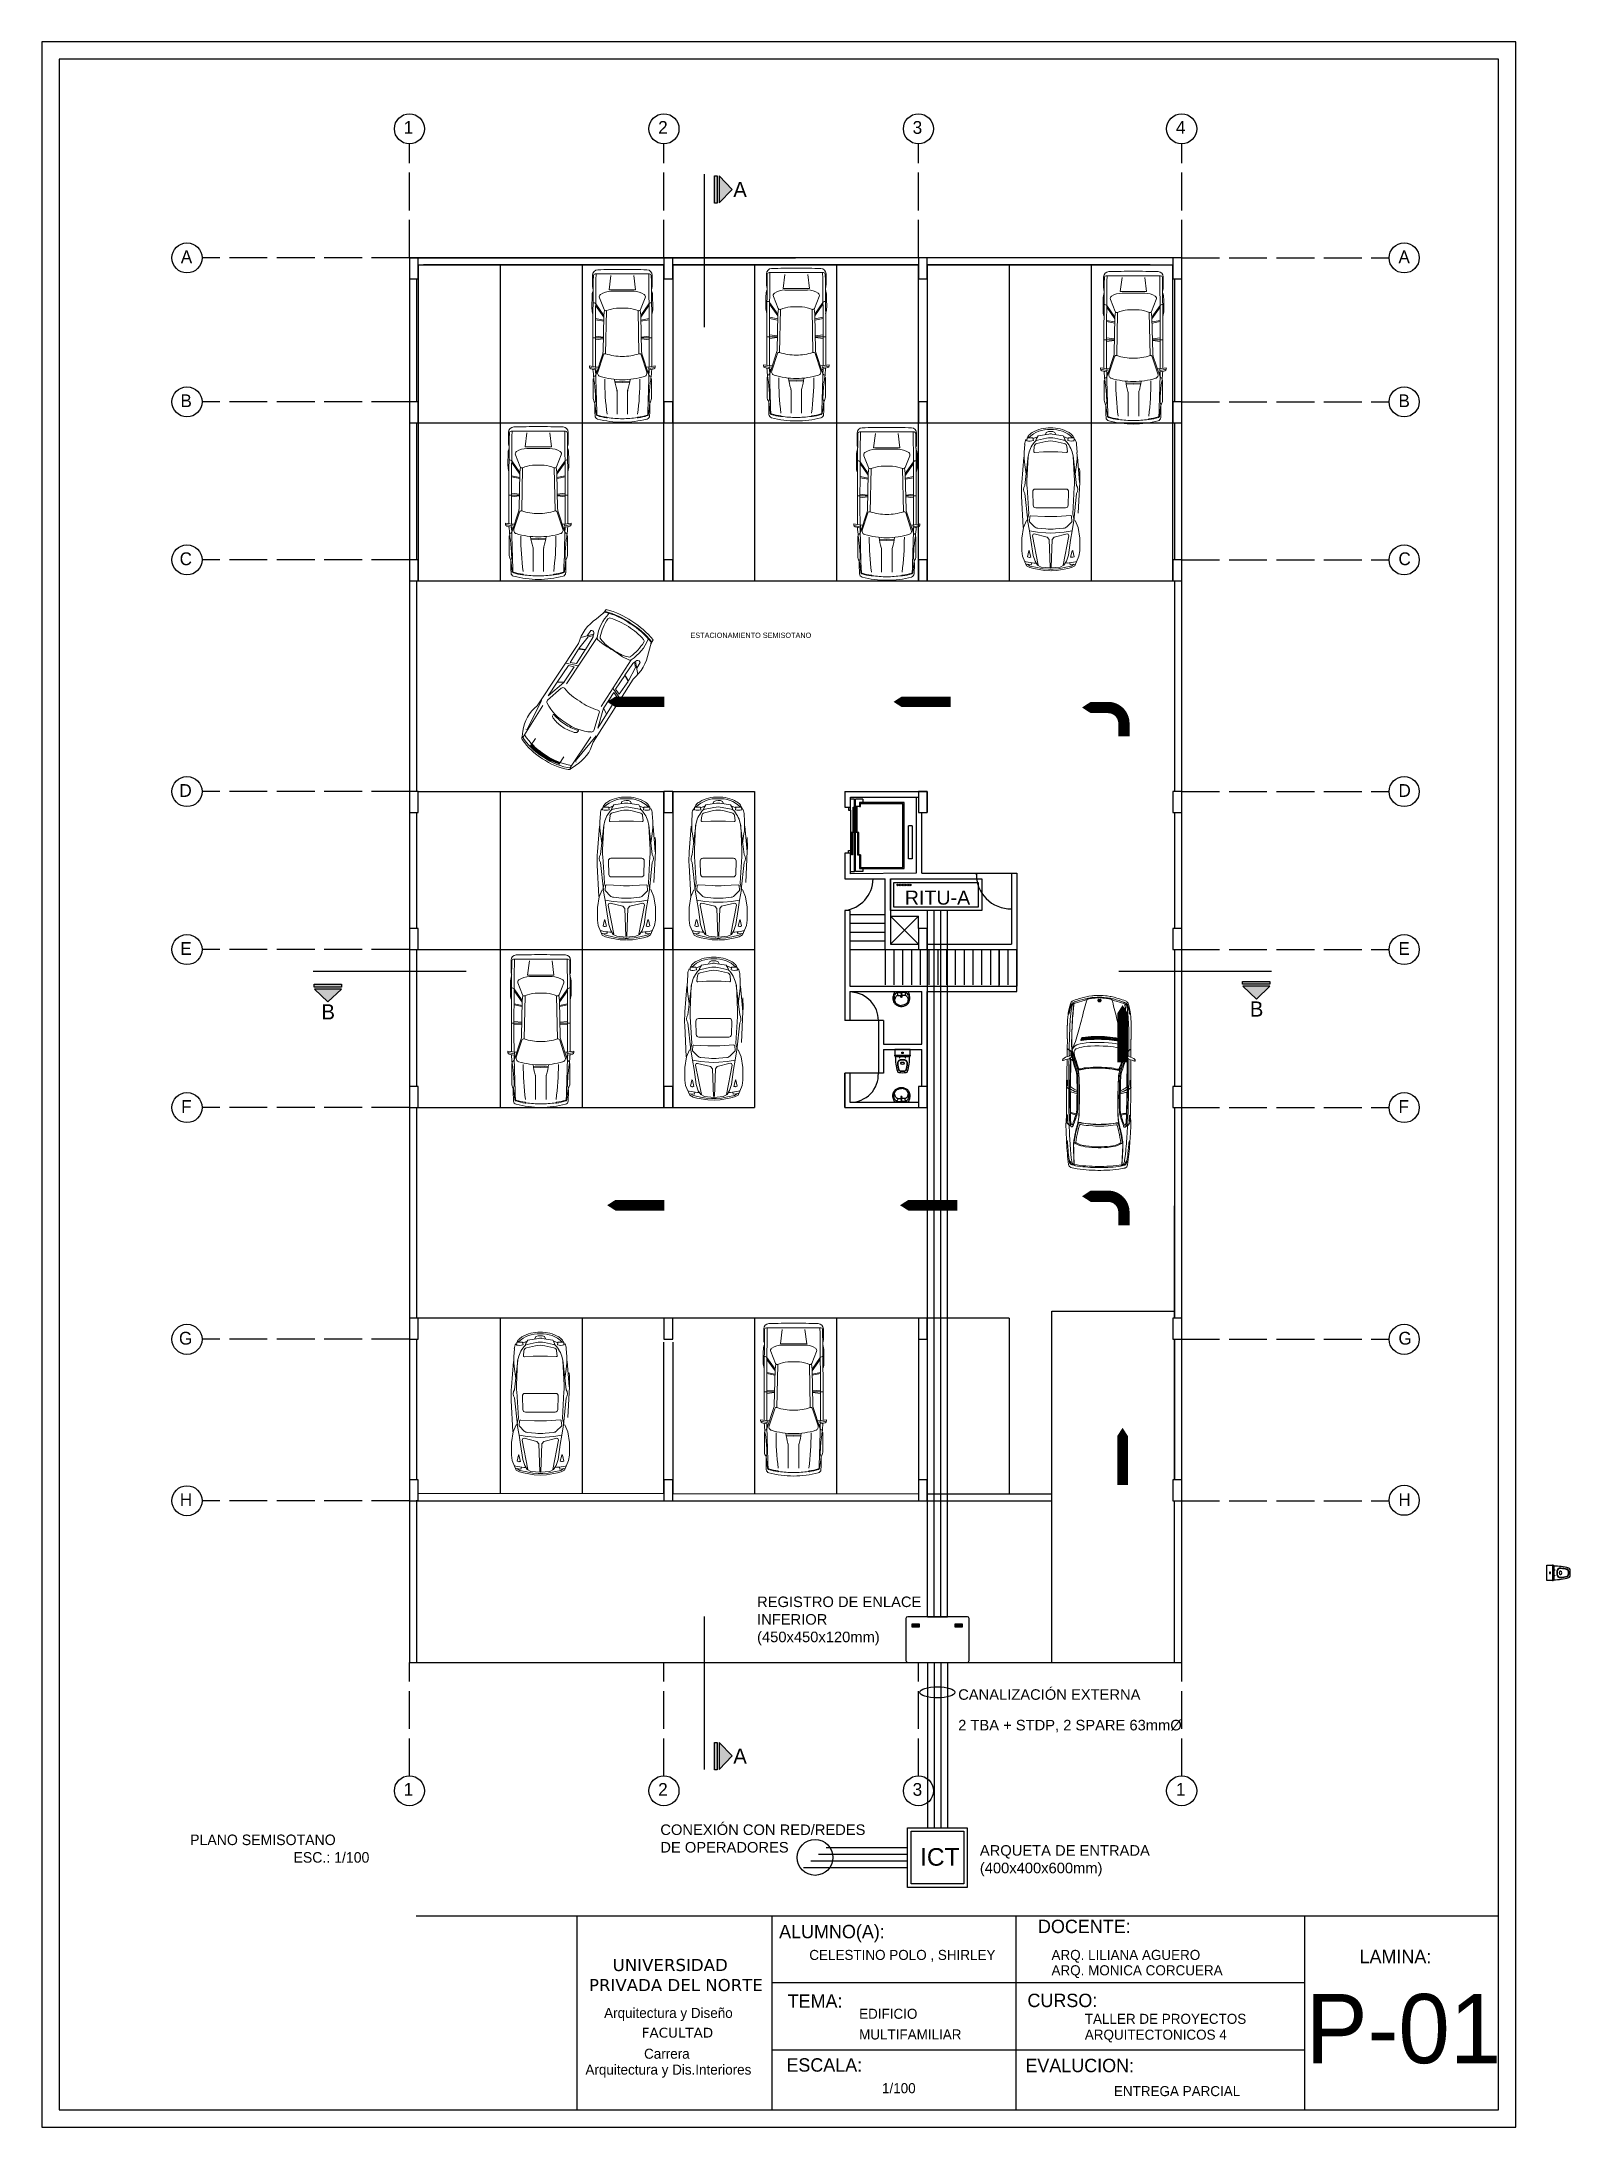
# Model space of a CAD drawing. Header units: metres. Extents: x -525 to 413, y -37 to 272.
# Drawn here: x -24.9 to 18.7, y 25.9 to 85.3 of the extents above; entities that cross this region are included whole.
import ezdxf

# ---------------------------------------------------------------- set-up
doc = ezdxf.new("R2010")
doc.units = ezdxf.units.M
doc.header["$MEASUREMENT"] = 0
for name, pattern in [('ACAD_ISO02W100', [15, 12, -3]), ('DASHED', [70, 50, -20]), ('DOT', [0.25, 0, -0.25])]:
    doc.linetypes.add(name, pattern=pattern)
doc.layers.get('0').update_dxf_attribs({"color": 254})
for name, color, linetype in [('ascensor', 254, 'Continuous'), ('COLUMNA', 254, 'Continuous'), ('ducto de basura', 254, 'Continuous'), ('escalera', 254, 'DASHED'), ('ICT_EXTERNA', 3, 'Continuous'), ('ICT_TEXTS', 210, 'Continuous'), ('L.COLUMNA', 254, 'Continuous'), ('letra', 254, 'DOT'), ('MUEBLES MULTI', 254, 'Continuous'), ('NOFIJO', 254, 'Continuous'), ('PUERTAS', 254, 'Continuous')]:
    doc.layers.add(name, color=color, linetype=linetype)
for name, color, linetype, lineweight in [('AUTOS', 254, 'Continuous', 20), ('MARCO DE LEYENDA', 254, 'Continuous', 25), ('SIMBOLOGIA', 254, 'Continuous', 18)]:
    doc.layers.add(name, color=color, linetype=linetype, lineweight=lineweight)
doc.styles.add('COTA', font='arial.ttf', dxfattribs={"height": 1})
doc.styles.get("Standard").update_dxf_attribs({"font": 'HTOWERT.TTF', "height": 0.08})
doc.styles.add('STYLE1', font='verdana.ttf', dxfattribs={"height": 3})
doc.styles.add('style2', font='GOTHIC.TTF')

msp = doc.modelspace()

# ---------------------------------------------------------------- texts
for s, height, style, p in [('ALUMNO(A):', 0.3823, 'style2', (-3.862, 31.31)), ('DOCENTE:', 0.3823, 'style2', (3.513, 31.457)), ('            CELESTINO POLO , SHIRLEY', 0.28655, 'style2', (-4.279, 30.692)), ('            ARQ. LILIANA AGUERO ', 0.28655, 'style2', (2.621, 30.692)), ('LAMINA:', 0.3823, 'style2', (12.674, 30.6)), ('UNIVERSIDAD', 0.34459, 'STYLE1', (-8.605, 30.378)), ('            ARQ. MONICA CORCUERA ', 0.28655, 'style2', (2.621, 30.255)), ('PRIVADA DEL NORTE', 0.34459, 'STYLE1', (-9.28, 29.805)), ('TEMA:', 0.3823, 'style2', (-3.619, 29.33)), ('CURSO:', 0.3823, 'style2', (3.214, 29.349)), ('P-01', 1.9712, 'style2', (11.145, 27.752)), ('Arquitectura y Diseño', 0.28655, 'style2', (-8.847, 29.041)), ('EDIFICIO', 0.2866, 'style2', (-1.583, 29.016)), ('TALLER DE PROYECTOS ', 0.28655, 'style2', (4.847, 28.872)), ('FACULTAD', 0.2793, 'STYLE1', (-7.776, 28.482)), ('MULTIFAMILIAR', 0.28655, 'style2', (-1.583, 28.428)), ('ARQUITECTONICOS 4', 0.28655, 'style2', (4.847, 28.421)), ('Carrera', 0.2866, 'style2', (-7.709, 27.879)), ('Arquitectura y Dis.Interiores', 0.28655, 'style2', (-9.38, 27.426)), ('ESCALA:', 0.3823, 'style2', (-3.655, 27.511)), ('EVALUCION:', 0.3823, 'style2', (3.154, 27.496)), ('1/100', 0.2866, 'style2', (-0.931, 26.897)), ('ENTREGA PARCIAL', 0.28655, 'style2', (5.677, 26.814))]:
    msp.add_text(s, height=height, dxfattribs=dict(style=style)).set_placement(p)
at = {"linetype": 'Continuous', "attachment_point": 1}
for s, width, insert, char_height in [('ESTACIONAMIENTO SEMISOTANO', 4.53204, (-6.387, 68.496), 0.15), ('PLANO SEMISOTANO\\P\\pxqc;ESC.: 1/100', 8.05096, (-20.642, 34.264), 0.3)]:
    msp.add_mtext_dynamic_manual_height_columns(s, width=width, gutter_width=12.5, heights=[0], dxfattribs=dict(at, insert=insert, char_height=char_height))
at = {"layer": 'COLUMNA', "ltscale": 0.2}
for s, p in [('A', (-5.167, 80.902)), ('B', (-16.901, 57.479)), ('B', (9.549, 57.561)), ('A', (-5.167, 36.283))]:
    msp.add_text(s, height=0.432, dxfattribs=at).set_placement(p)
at = {"layer": 'ICT_TEXTS', "ltscale": 0.015, "attachment_point": 1, "style": 'COTA'}
for s, width, gutter_width, heights, insert, char_height in [('RITU-A', 0.50807, 0.4, [0.185], (-0.281, 61.149), 0.4), ('REGISTRO DE ENLACE \\PINFERIOR\\P(450x450x120mm)', 7.32936, 1.184, [1.779], (-4.49, 41.043), 0.3), ('CANALIZACIÓN EXTERNA', 5.26028, 0.4, [0.451], (1.24, 38.402), 0.3), ('2 TBA + STDP, 2 SPARE 63mmØ', 7.06155, 0.4, [0], (1.24, 37.531), 0.3), ('CONEXIÓN CON RED/REDES \\PDE OPERADORES', 7.54113, 0.4, [1.302], (-7.246, 34.552), 0.3), ('ICT', 0.24601, 0.4, [0], (0.154, 33.877), 0.5), ('ARQUETA DE ENTRADA\\P(400x400x600mm)', 5.22272, 0.4, [1.055], (1.857, 33.962), 0.3)]:
    msp.add_mtext_dynamic_manual_height_columns(s, width=width, gutter_width=gutter_width, heights=heights, dxfattribs=dict(at, insert=insert, char_height=char_height))
at = {"layer": 'letra', "linetype": 'ACAD_ISO02W100', "ltscale": 0.009}
for s, p in [('1', (-14.557, 82.703)), ('2', (-7.307, 82.703)), ('3', (-0.057, 82.703)), ('4', (7.443, 82.703)), ('A', (-20.908, 79.018)), ('A', (13.783, 79.018)), ('B', (-20.918, 74.918)), ('B', (13.783, 74.918)), ('C', (-20.941, 70.418)), ('C', (13.783, 70.418)), ('D', (-20.948, 63.818)), ('D', (13.783, 63.818)), ('E', (-20.921, 59.318)), ('E', (13.783, 59.318)), ('F', (-20.898, 54.818)), ('F', (13.783, 54.818)), ('G', (-20.96, 48.218)), ('G', (13.783, 48.218)), ('H', (-20.936, 43.62)), ('H', (13.783, 43.62)), ('1', (-14.557, 35.368)), ('2', (-7.307, 35.368)), ('3', (-0.057, 35.368)), ('1', (7.443, 35.368))]:
    msp.add_text(s, height=0.364, dxfattribs=at).set_placement(p)

# ---------------------------------------------------------------- blocks, each defined once
blk = doc.blocks.new('8AUTOS')
at = {"linetype": 'Continuous'}
for p, q in [((-1.149, 1.19), (-1.214, 1.185)), ((-0.43, 1.203), (-0.482, 1.201)), ((-0.43, 1.203), (-0.431, 1.203)), ((-0.424, 1.203), (-0.43, 1.203)), ((0.358, 1.198), (0.356, 1.203)), ((0.367, 1.203), (0.361, 1.203)), ((0.38, 1.217), (0.379, 1.217)), ((0.382, 1.217), (0.38, 1.217)), ((1.165, 1.217), (0.382, 1.217)), ((1.467, 1.216), (1.24, 1.216)), ((1.466, 1.206), (1.472, 1.215)), ((1.473, 1.217), (1.467, 1.216)), ((1.469, 1.217), (1.469, 1.217)), ((1.472, 1.215), (1.473, 1.217)), ((1.724, 1.212), (1.473, 1.217)), ((1.765, 1.222), (1.763, 1.222)), ((2.437, 1.206), (2.435, 1.207)), ((-1.923, 1.015), (-1.924, 1.012)), ((-1.85, 0.947), (-1.851, 0.943)), ((-1.811, 0.962), (-1.818, 0.961)), ((-1.803, 0.963), (-1.804, 0.963)), ((-1.292, 0.988), (-1.305, 0.988)), ((-1.292, 0.988), (-1.263, 0.989)), ((-0.762, 0.905), (-0.786, 0.911)), ((-0.737, 1.074), (-0.731, 1.079)), ((-0.721, 0.894), (-0.72, 0.894)), ((-0.72, 0.894), (-0.706, 0.891)), ((-0.714, 1.09), (-0.715, 1.087)), ((-0.706, 0.891), (-0.701, 0.89)), ((-0.699, 0.889), (-0.701, 0.89)), ((-0.699, 0.888), (-0.699, 0.889)), ((-0.658, 0.874), (-0.699, 0.888)), ((-0.687, 1.052), (-0.692, 1.048)), ((-0.65, 1.076), (-0.653, 1.077)), ((-0.624, 1.18), (-0.641, 1.179)), ((-0.526, 0.943), (-0.528, 0.943)), ((0.234, 0.916), (0.199, 0.916)), ((0.28, 0.917), (0.24, 0.916)), ((0.321, 1.11), (0.249, 1.109)), ((0.321, 1.11), (0.32, 1.12)), ((1.17, 1.107), (0.389, 1.1)), ((0.903, 0.952), (0.902, 0.951)), ((0.921, 0.925), (0.92, 0.925)), ((1.179, 1.119), (1.213, 1.118)), ((1.185, 1.149), (1.187, 1.145)), ((1.205, 1.14), (1.187, 1.145)), ((1.211, 1.123), (1.213, 1.118)), ((1.222, 1.099), (1.23, 1.096)), ((1.258, 1.162), (1.267, 1.137)), ((1.267, 1.137), (1.271, 1.137)), ((1.271, 1.137), (1.272, 1.137)), ((1.272, 1.129), (1.281, 1.097)), ((1.371, 1.104), (1.339, 1.108)), ((1.444, 1.08), (1.378, 1.102)), ((1.452, 1.078), (1.449, 1.077)), ((1.45, 1.076), (1.449, 1.077)), ((1.55, 1.035), (1.494, 1.063)), ((2.512, 1.184), (2.5, 1.187)), ((2.687, 1.122), (2.686, 1.123)), ((2.76, 1.045), (2.754, 1.058)), ((2.821, 0.331), (2.821, 0.313)), ((2.822, 0.336), (2.822, 0.329)), ((2.822, 0.325), (2.822, 0.319)), ((2.822, 0.315), (2.823, 0.308)), ((2.824, 0.34), (2.824, 0.329)), ((2.824, 0.324), (2.824, 0.32)), ((2.824, 0.315), (2.824, 0.304)), ((2.825, 0.343), (2.825, 0.329)), ((2.825, 0.324), (2.825, 0.32)), ((2.825, 0.315), (2.825, 0.301)), ((2.826, 0.345), (2.826, 0.33)), ((2.826, 0.323), (2.826, 0.321)), ((2.826, 0.315), (2.827, 0.299)), ((2.827, 0.347), (2.828, 0.33)), ((2.828, 0.323), (2.828, 0.321)), ((2.828, 0.315), (2.828, 0.297)), ((2.829, 0.349), (2.829, 0.33)), ((2.829, 0.326), (2.829, 0.325)), ((2.829, 0.322), (2.829, 0.322)), ((2.829, 0.319), (2.829, 0.319)), ((2.829, 0.315), (2.829, 0.295)), ((2.83, 0.351), (2.83, 0.33)), ((2.83, 0.326), (2.83, 0.325)), ((2.83, 0.32), (2.83, 0.319)), ((2.83, 0.315), (2.83, 0.298)), ((2.83, 0.295), (2.83, 0.293)), ((2.831, 0.352), (2.831, 0.351)), ((2.831, 0.346), (2.831, 0.33)), ((2.831, 0.326), (2.832, 0.324)), ((2.832, 0.32), (2.832, 0.319)), ((2.832, 0.314), (2.832, 0.299)), ((2.832, 0.294), (2.832, 0.292)), ((2.833, 0.354), (2.833, 0.352)), ((2.833, 0.345), (2.833, 0.33)), ((2.833, 0.327), (2.833, 0.317)), ((2.833, 0.314), (2.833, 0.3)), ((2.833, 0.295), (2.833, 0.291)), ((2.834, 0.355), (2.834, 0.353)), ((2.834, 0.341), (2.834, 0.327)), ((2.834, 0.317), (2.834, 0.301)), ((2.834, 0.296), (2.834, 0.295)), ((2.834, 0.291), (2.834, 0.289)), ((2.835, 0.356), (2.835, 0.354)), ((2.835, 0.35), (2.835, 0.348)), ((2.835, 0.34), (2.835, 0.332)), ((2.836, 0.357), (2.836, 0.355)), ((2.836, 0.351), (2.836, 0.349)), ((2.835, 0.312), (2.836, 0.302)), ((2.836, 0.29), (2.836, 0.288)), ((2.837, 0.345), (2.837, 0.344)), ((2.837, 0.34), (2.837, 0.335)), ((2.837, 0.33), (2.837, 0.322)), ((2.837, 0.309), (2.837, 0.303)), ((2.837, 0.29), (2.837, 0.287)), ((2.838, 0.358), (2.838, 0.357)), ((2.838, 0.351), (2.838, 0.35)), ((2.838, 0.347), (2.838, 0.344)), ((2.838, 0.34), (2.838, 0.337)), ((2.838, 0.334), (2.838, 0.322)), ((2.838, 0.307), (2.838, 0.304)), ((2.838, 0.296), (2.838, 0.296)), ((2.838, 0.292), (2.838, 0.289)), ((2.838, 0.288), (2.838, 0.286)), ((2.839, 0.359), (2.839, 0.356)), ((2.839, 0.348), (2.839, 0.345)), ((2.839, 0.341), (2.839, 0.339)), ((2.839, 0.336), (2.839, 0.322)), ((2.839, 0.305), (2.839, 0.303)), ((2.84, 0.36), (2.84, 0.354)), ((2.84, 0.347), (2.84, 0.346)), ((2.84, 0.343), (2.84, 0.341)), ((2.84, 0.338), (2.841, 0.322)), ((2.84, 0.299), (2.84, 0.297)), ((2.84, 0.287), (2.84, 0.286)), ((2.841, 0.304), (2.841, 0.298)), ((2.841, 0.286), (2.841, 0.285)), ((2.842, 0.36), (2.842, 0.352)), ((2.842, 0.344), (2.842, 0.342)), ((2.842, 0.34), (2.842, 0.322)), ((2.842, 0.302), (2.842, 0.299)), ((2.842, 0.289), (2.842, 0.284)), ((2.843, 0.361), (2.843, 0.35)), ((2.843, 0.345), (2.843, 0.343)), ((2.843, 0.341), (2.843, 0.322)), ((2.843, 0.301), (2.843, 0.299)), ((2.843, 0.293), (2.844, 0.284)), ((2.844, 0.362), (2.844, 0.348)), ((2.844, 0.346), (2.844, 0.344)), ((2.844, 0.342), (2.845, 0.322)), ((2.845, 0.362), (2.846, 0.345)), ((2.845, 0.3), (2.845, 0.298)), ((2.845, 0.296), (2.845, 0.283)), ((2.846, 0.343), (2.846, 0.322)), ((2.846, 0.299), (2.846, 0.283)), ((2.847, 0.362), (2.847, 0.346)), ((2.847, 0.344), (2.847, 0.322)), ((2.847, 0.299), (2.847, 0.282)), ((2.848, 0.363), (2.848, 0.347)), ((2.848, 0.345), (2.848, 0.322)), ((2.849, 0.363), (2.85, 0.347)), ((2.849, 0.298), (2.849, 0.282)), ((2.85, 0.345), (2.85, 0.322)), ((2.85, 0.297), (2.85, 0.281)), ((2.851, 0.363), (2.851, 0.348)), ((2.851, 0.346), (2.851, 0.322)), ((2.851, 0.297), (2.851, 0.281)), ((2.852, 0.364), (2.852, 0.348)), ((2.852, 0.346), (2.852, 0.322)), ((2.853, 0.364), (2.853, 0.348)), ((2.853, 0.346), (2.854, 0.322)), ((2.853, 0.297), (2.853, 0.281)), ((2.854, 0.297), (2.854, 0.281)), ((2.855, 0.364), (2.855, 0.348)), ((2.855, 0.346), (2.855, 0.322)), ((2.855, 0.296), (2.855, 0.281)), ((2.856, 0.364), (2.856, 0.348)), ((2.856, 0.348), (2.856, 0.296)), ((2.856, 0.322), (2.856, 0.298)), ((2.856, 0.296), (2.857, 0.281)), ((2.857, 0.364), (2.857, 0.348)), ((2.858, 0.364), (2.859, 0.348)), ((2.858, 0.322), (2.858, 0.298)), ((2.858, 0.296), (2.858, 0.281)), ((2.859, 0.322), (2.859, 0.299)), ((2.859, 0.297), (2.859, 0.281)), ((2.86, 0.364), (2.86, 0.348)), ((2.86, 0.322), (2.86, 0.299)), ((2.86, 0.297), (2.86, 0.281)), ((2.861, 0.364), (2.861, 0.348)), ((2.861, 0.322), (2.862, 0.299)), ((2.862, 0.363), (2.863, 0.347)), ((2.862, 0.297), (2.862, 0.281)), ((2.863, 0.322), (2.863, 0.3)), ((2.863, 0.298), (2.863, 0.282)), ((2.864, 0.363), (2.864, 0.347)), ((2.864, 0.322), (2.864, 0.3)), ((2.864, 0.298), (2.864, 0.282)), ((2.865, 0.363), (2.865, 0.346)), ((2.865, 0.322), (2.866, 0.301)), ((2.866, 0.362), (2.866, 0.345)), ((2.866, 0.299), (2.866, 0.282)), ((2.867, 0.322), (2.867, 0.302)), ((2.867, 0.299), (2.867, 0.283)), ((2.868, 0.362), (2.868, 0.345)), ((2.868, 0.322), (2.868, 0.303)), ((2.868, 0.3), (2.868, 0.283)), ((2.869, 0.361), (2.869, 0.344)), ((2.869, 0.323), (2.869, 0.304)), ((2.869, 0.301), (2.87, 0.284)), ((2.87, 0.361), (2.87, 0.343)), ((2.871, 0.36), (2.872, 0.341)), ((2.871, 0.323), (2.871, 0.305)), ((2.871, 0.302), (2.871, 0.284)), ((2.872, 0.323), (2.872, 0.307)), ((2.872, 0.304), (2.872, 0.285)), ((2.873, 0.359), (2.873, 0.34)), ((2.873, 0.323), (2.873, 0.309)), ((2.873, 0.305), (2.873, 0.286)), ((2.874, 0.358), (2.874, 0.338)), ((2.874, 0.323), (2.875, 0.311)), ((2.875, 0.357), (2.876, 0.335)), ((2.875, 0.307), (2.875, 0.287)), ((2.876, 0.323), (2.876, 0.314)), ((2.876, 0.31), (2.876, 0.288)), ((2.877, 0.356), (2.877, 0.332)), ((2.877, 0.313), (2.877, 0.289)), ((2.878, 0.355), (2.878, 0.327)), ((2.878, 0.318), (2.879, 0.29)), ((2.879, 0.354), (2.88, 0.291)), ((2.881, 0.353), (2.881, 0.292)), ((2.882, 0.351), (2.882, 0.294)), ((2.883, 0.35), (2.884, 0.296)), ((2.885, 0.348), (2.885, 0.297)), ((2.886, 0.346), (2.886, 0.3)), ((2.887, 0.343), (2.888, 0.302)), ((2.889, 0.341), (2.889, 0.305)), ((2.89, 0.337), (2.89, 0.308)), ((2.891, 0.332), (2.891, 0.314)), ((-1.91, -0.455), (-1.911, -0.452)), ((-1.838, -0.387), (-1.839, -0.383)), ((-1.798, -0.401), (-1.806, -0.4)), ((-1.791, -0.401), (-1.792, -0.401)), ((-1.279, -0.418), (-1.292, -0.417)), ((-1.279, -0.418), (-1.251, -0.417)), ((-0.751, -0.324), (-0.775, -0.331)), ((-0.723, -0.494), (-0.717, -0.498)), ((-0.71, -0.313), (-0.709, -0.313)), ((-0.709, -0.313), (-0.695, -0.309)), ((-0.7, -0.509), (-0.701, -0.506)), ((-0.695, -0.309), (-0.691, -0.308)), ((-0.689, -0.308), (-0.691, -0.308)), ((-0.688, -0.307), (-0.689, -0.308)), ((-0.647, -0.292), (-0.688, -0.307)), ((-0.673, -0.471), (-0.678, -0.466)), ((-0.636, -0.494), (-0.639, -0.495)), ((-0.515, -0.358), (-0.517, -0.359)), ((0.245, -0.318), (0.21, -0.318)), ((0.291, -0.318), (0.251, -0.318)), ((0.336, -0.511), (0.263, -0.511)), ((0.336, -0.511), (0.335, -0.521)), ((1.184, -0.493), (0.403, -0.5)), ((0.915, -0.342), (0.913, -0.342)), ((0.932, -0.315), (0.931, -0.314)), ((1.194, -0.505), (1.227, -0.503)), ((1.2, -0.534), (1.202, -0.53)), ((1.22, -0.525), (1.202, -0.53)), ((1.226, -0.508), (1.227, -0.503)), ((1.236, -0.483), (1.244, -0.48)), ((1.273, -0.546), (1.282, -0.521)), ((1.282, -0.521), (1.286, -0.521)), ((1.286, -0.521), (1.287, -0.52)), ((1.287, -0.512), (1.295, -0.481)), ((1.385, -0.485), (1.353, -0.49)), ((1.458, -0.46), (1.392, -0.484)), ((1.466, -0.458), (1.463, -0.457)), ((1.464, -0.457), (1.463, -0.457)), ((1.482, -0.586), (1.488, -0.595)), ((1.74, -0.588), (1.489, -0.596)), ((1.563, -0.413), (1.507, -0.442)), ((2.453, -0.569), (2.451, -0.569)), ((2.527, -0.546), (2.516, -0.549)), ((2.701, -0.481), (2.7, -0.481)), ((2.773, -0.401), (2.767, -0.415)), ((-1.133, -0.616), (-1.198, -0.613)), ((-0.608, -0.597), (-0.625, -0.597)), ((-0.414, -0.617), (-0.466, -0.616)), ((-0.414, -0.617), (-0.415, -0.617)), ((-0.408, -0.617), (-0.414, -0.617)), ((0.374, -0.598), (0.372, -0.603)), ((0.383, -0.603), (0.377, -0.603)), ((0.399, -0.617), (0.396, -0.617)), ((0.396, -0.617), (0.396, -0.617)), ((1.181, -0.602), (0.399, -0.617)), ((1.483, -0.596), (1.256, -0.6)), ((1.489, -0.596), (1.483, -0.596)), ((1.485, -0.596), (1.485, -0.596)), ((1.488, -0.595), (1.489, -0.596)), ((1.781, -0.597), (1.779, -0.596))]:
    blk.add_line(p, q, dxfattribs=at)
for points in [[(-1.126, 1.19), (-1.145, 1.183), (-1.145, 1.183), (-1.151, 1.181), (-1.161, 1.176), (-1.17, 1.171), (-1.175, 1.169), (-1.176, 1.169)], [(-1.126, 1.19), (-1.124, 1.19), (-1.104, 1.192), (-1.075, 1.195), (-1.053, 1.196), (-0.999, 1.201), (-0.962, 1.203), (-0.942, 1.204), (-0.899, 1.207), (-0.885, 1.207), (-0.838, 1.209), (-0.827, 1.21), (-0.809, 1.211), (-0.783, 1.211), (-0.769, 1.212), (-0.745, 1.212), (-0.726, 1.213), (-0.712, 1.213), (-0.698, 1.213), (-0.689, 1.213), (-0.677, 1.213), (-0.665, 1.213), (-0.655, 1.214), (-0.632, 1.213), (-0.601, 1.213), (-0.58, 1.212), (-0.565, 1.211), (-0.552, 1.211), (-0.538, 1.21), (-0.53, 1.209), (-0.524, 1.209)], [(-0.624, 1.18), (-0.611, 1.184), (-0.586, 1.19), (-0.578, 1.191), (-0.546, 1.196), (-0.515, 1.199)], [(-0.409, 1.185), (-0.415, 1.187), (-0.427, 1.188), (-0.44, 1.188), (-0.461, 1.188), (-0.493, 1.187), (-0.526, 1.186), (-0.556, 1.184), (-0.568, 1.184), (-0.579, 1.182), (-0.592, 1.177)], [(-0.523, 1.209), (-0.524, 1.209), (-0.521, 1.208), (-0.505, 1.205), (-0.49, 1.202), (-0.482, 1.201)], [(-0.482, 1.201), (-0.485, 1.201), (-0.488, 1.201), (-0.491, 1.201), (-0.494, 1.201), (-0.5, 1.2), (-0.507, 1.2), (-0.515, 1.199)], [(0.38, 1.217), (0.377, 1.217), (0.295, 1.217), (0.214, 1.215), (0.132, 1.215), (0.052, 1.213), (-0.027, 1.212), (-0.106, 1.21), (-0.186, 1.209), (-0.265, 1.207), (-0.345, 1.205), (-0.424, 1.203)], [(0.32, 1.12), (0.32, 1.122), (0.321, 1.122), (0.322, 1.129), (0.323, 1.137), (0.325, 1.145), (0.328, 1.152), (0.335, 1.167), (0.342, 1.18), (0.348, 1.191), (0.356, 1.203)], [(0.326, 1.12), (0.326, 1.122), (0.327, 1.126), (0.328, 1.131), (0.328, 1.132), (0.329, 1.136), (0.33, 1.141), (0.333, 1.151), (0.333, 1.152), (0.334, 1.153), (0.335, 1.155), (0.337, 1.159), (0.34, 1.165), (0.345, 1.176), (0.354, 1.191), (0.354, 1.192), (0.355, 1.193), (0.356, 1.194), (0.361, 1.203)], [(0.376, 1.217), (0.372, 1.214), (0.366, 1.208), (0.358, 1.198)], [(0.382, 1.217), (0.376, 1.214), (0.367, 1.203)], [(0.38, 1.217), (0.378, 1.217), (0.377, 1.217), (0.376, 1.217)], [(0.396, 1.199), (0.405, 1.203), (0.418, 1.205), (0.433, 1.206), (0.477, 1.207), (0.509, 1.207), (0.541, 1.207), (0.561, 1.206), (0.573, 1.204), (0.578, 1.202)], [(0.578, 1.202), (0.573, 1.2), (0.558, 1.197), (0.533, 1.195), (0.508, 1.194), (0.482, 1.193), (0.454, 1.193), (0.426, 1.194), (0.416, 1.194), (0.407, 1.196), (0.396, 1.199)], [(1.165, 1.335), (1.156, 1.338), (1.147, 1.34), (1.138, 1.342), (1.128, 1.341)], [(1.128, 1.341), (1.128, 1.341), (1.128, 1.339), (1.129, 1.336), (1.13, 1.33), (1.133, 1.322), (1.136, 1.312), (1.141, 1.294), (1.155, 1.249), (1.169, 1.204), (1.183, 1.158), (1.184, 1.152), (1.185, 1.149)], [(1.165, 1.335), (1.179, 1.326), (1.19, 1.314), (1.2, 1.3)], [(1.258, 1.162), (1.243, 1.209), (1.222, 1.258), (1.2, 1.3)], [(1.373, 1.104), (1.382, 1.108), (1.399, 1.122), (1.404, 1.126), (1.409, 1.132), (1.417, 1.142), (1.423, 1.15), (1.428, 1.157), (1.435, 1.165), (1.438, 1.169), (1.443, 1.177), (1.449, 1.188), (1.454, 1.197), (1.457, 1.204), (1.458, 1.206)], [(1.463, 1.206), (1.462, 1.202), (1.461, 1.2), (1.453, 1.184), (1.444, 1.169), (1.441, 1.166)], [(1.458, 1.206), (1.458, 1.204), (1.459, 1.202)], [(1.459, 1.203), (1.459, 1.201), (1.458, 1.204)], [(1.459, 1.202), (1.459, 1.202), (1.465, 1.213), (1.467, 1.216)], [(1.745, 1.218), (1.734, 1.216), (1.724, 1.212)], [(1.763, 1.222), (1.754, 1.221), (1.745, 1.219)], [(1.745, 1.219), (1.745, 1.218), (1.745, 1.219)], [(2.435, 1.207), (2.415, 1.211), (2.391, 1.214), (2.379, 1.215), (2.338, 1.218), (2.309, 1.22), (2.273, 1.221), (2.234, 1.223), (2.175, 1.224), (2.139, 1.226), (2.124, 1.225), (2.109, 1.226), (2.065, 1.226), (2.022, 1.227), (1.98, 1.228), (1.942, 1.228), (1.906, 1.228), (1.876, 1.228), (1.848, 1.227), (1.815, 1.226), (1.776, 1.223), (1.766, 1.222)], [(2.439, 1.206), (2.439, 1.206), (2.437, 1.206)], [(2.444, 1.204), (2.442, 1.205), (2.439, 1.206)], [(2.462, 1.192), (2.455, 1.197), (2.444, 1.204)], [(2.481, 1.206), (2.474, 1.204), (2.465, 1.202), (2.451, 1.2)], [(2.475, 1.194), (2.464, 1.197), (2.451, 1.2)], [(2.508, 1.172), (2.497, 1.175), (2.483, 1.181), (2.474, 1.185), (2.462, 1.192)], [(2.475, 1.194), (2.48, 1.192), (2.49, 1.19), (2.496, 1.188), (2.499, 1.187), (2.5, 1.187)], [(2.675, 1.168), (2.578, 1.188), (2.481, 1.206)], [(-1.924, 1.012), (-1.95, 0.875), (-1.961, 0.79), (-1.969, 0.705), (-1.975, 0.619), (-1.979, 0.526), (-1.981, 0.444), (-1.982, 0.361), (-1.982, 0.279)], [(-1.214, 1.185), (-1.291, 1.179), (-1.367, 1.174), (-1.444, 1.167), (-1.521, 1.16), (-1.598, 1.152), (-1.674, 1.143), (-1.751, 1.132), (-1.827, 1.119), (-1.855, 1.111), (-1.879, 1.099), (-1.891, 1.089), (-1.907, 1.065), (-1.911, 1.057), (-1.912, 1.052), (-1.916, 1.04), (-1.923, 1.015)], [(-1.893, 0.64), (-1.897, 0.565), (-1.899, 0.49), (-1.901, 0.415), (-1.902, 0.348), (-1.902, 0.28)], [(-1.893, 0.64), (-1.887, 0.714), (-1.88, 0.788), (-1.87, 0.862), (-1.861, 0.917), (-1.85, 0.973), (-1.837, 1.027), (-1.83, 1.044), (-1.823, 1.061), (-1.811, 1.075), (-1.796, 1.084), (-1.779, 1.091), (-1.762, 1.095)], [(-1.87, 0.28), (-1.87, 0.365), (-1.869, 0.449), (-1.867, 0.536), (-1.863, 0.622), (-1.857, 0.712), (-1.848, 0.801), (-1.837, 0.879), (-1.825, 0.957)], [(-1.851, 0.943), (-1.846, 0.947), (-1.834, 0.953), (-1.83, 0.955), (-1.827, 0.956), (-1.825, 0.957), (-1.825, 0.957), (-1.824, 0.957), (-1.819, 0.957), (-1.812, 0.958), (-1.812, 0.958), (-1.811, 0.958), (-1.805, 0.959), (-1.786, 0.96), (-1.76, 0.962), (-1.758, 0.962), (-1.712, 0.965), (-1.665, 0.968), (-1.59, 0.973), (-1.577, 0.973), (-1.534, 0.975), (-1.484, 0.978), (-1.484, 0.978), (-1.389, 0.981), (-1.341, 0.983), (-1.301, 0.984), (-1.299, 0.984), (-1.28, 0.984), (-1.256, 0.985), (-1.246, 0.985), (-1.24, 0.985), (-1.237, 0.985), (-1.229, 0.985), (-1.194, 0.982)], [(-1.819, 1.032), (-1.828, 1.018), (-1.835, 1.002), (-1.844, 0.973), (-1.85, 0.947)], [(-1.85, 0.947), (-1.837, 0.955), (-1.833, 0.957), (-1.832, 0.957)], [(-1.825, 0.961), (-1.83, 0.958), (-1.832, 0.957)], [(-0.707, 1.122), (-0.782, 1.118), (-0.857, 1.114), (-0.938, 1.109), (-1.019, 1.104), (-1.087, 1.099), (-1.155, 1.094), (-1.223, 1.088), (-1.294, 1.083), (-1.364, 1.077), (-1.433, 1.07), (-1.502, 1.064), (-1.532, 1.061), (-1.635, 1.048), (-1.697, 1.039), (-1.731, 1.032), (-1.755, 1.027), (-1.778, 1.02), (-1.792, 1.014), (-1.804, 1.005), (-1.808, 1), (-1.812, 0.994), (-1.819, 0.978), (-1.82, 0.976), (-1.825, 0.961)], [(-1.825, 0.961), (-1.824, 0.961), (-1.818, 0.961)], [(-1.759, 1.066), (-1.776, 1.059), (-1.793, 1.052), (-1.807, 1.043), (-1.819, 1.032)], [(-1.804, 0.963), (-1.805, 0.963), (-1.808, 0.962), (-1.811, 0.962)], [(-1.803, 0.963), (-1.789, 0.964), (-1.789, 0.964), (-1.761, 0.966), (-1.713, 0.97), (-1.708, 0.97), (-1.67, 0.972), (-1.637, 0.974), (-1.577, 0.977), (-1.57, 0.978), (-1.56, 0.978), (-1.484, 0.982), (-1.484, 0.982), (-1.453, 0.983), (-1.425, 0.984), (-1.408, 0.985), (-1.375, 0.986), (-1.332, 0.987), (-1.305, 0.988)], [(-1.762, 1.095), (-1.76, 1.096), (-1.747, 1.099), (-1.741, 1.1), (-1.717, 1.104), (-1.709, 1.106), (-1.688, 1.108), (-1.679, 1.11), (-1.665, 1.111), (-1.638, 1.115), (-1.605, 1.12), (-1.594, 1.121), (-1.555, 1.126), (-1.489, 1.134), (-1.424, 1.141), (-1.41, 1.142), (-1.332, 1.149), (-1.293, 1.153), (-1.274, 1.154), (-1.249, 1.157)], [(-1.727, 1.083), (-1.749, 1.07), (-1.759, 1.066)], [(-1.727, 1.083), (-1.721, 1.087), (-1.71, 1.094), (-1.706, 1.097), (-1.704, 1.099), (-1.702, 1.102), (-1.701, 1.103), (-1.702, 1.104), (-1.707, 1.104), (-1.708, 1.104), (-1.71, 1.104), (-1.72, 1.102), (-1.749, 1.098)], [(-1.338, 0.285), (-1.337, 0.373), (-1.333, 0.468), (-1.326, 0.552), (-1.315, 0.653), (-1.304, 0.715), (-1.29, 0.777), (-1.271, 0.837), (-1.256, 0.875), (-1.239, 0.911), (-1.218, 0.947), (-1.194, 0.982)], [(-1.199, 0.929), (-1.222, 0.887), (-1.23, 0.87), (-1.246, 0.829), (-1.26, 0.787), (-1.28, 0.701), (-1.29, 0.637), (-1.301, 0.542), (-1.306, 0.465), (-1.31, 0.375), (-1.311, 0.285)], [(-1.263, 0.989), (-1.249, 0.989), (-1.238, 0.989), (-1.231, 0.989), (-1.224, 0.988), (-1.207, 0.988)], [(-1.249, 1.157), (-1.247, 1.157), (-1.245, 1.157)], [(-1.245, 1.157), (-1.225, 1.158), (-1.219, 1.159), (-1.213, 1.16), (-1.2, 1.161), (-1.191, 1.163), (-1.188, 1.164), (-1.179, 1.167), (-1.178, 1.167), (-1.176, 1.169)], [(-1.207, 0.988), (-1.181, 0.985), (-1.156, 0.983), (-1.132, 0.98), (-1.058, 0.968), (-0.984, 0.955), (-0.917, 0.941), (-0.852, 0.927), (-0.786, 0.911)], [(-0.678, 0.291), (-0.677, 0.364), (-0.675, 0.437), (-0.671, 0.51), (-0.665, 0.583), (-0.658, 0.656), (-0.649, 0.729), (-0.642, 0.769), (-0.635, 0.809), (-0.635, 0.823), (-0.637, 0.836), (-0.642, 0.847), (-0.652, 0.857), (-0.663, 0.864), (-0.676, 0.869), (-0.69, 0.872), (-0.703, 0.876), (-0.716, 0.879), (-0.73, 0.882), (-0.79, 0.897), (-0.872, 0.917), (-0.954, 0.934), (-1.036, 0.95), (-1.118, 0.963), (-1.2, 0.974)], [(-0.724, 0.29), (-0.723, 0.37), (-0.721, 0.45), (-0.713, 0.567), (-0.706, 0.639), (-0.697, 0.71), (-0.684, 0.796), (-0.684, 0.806), (-0.687, 0.815), (-0.693, 0.823), (-0.701, 0.827), (-0.797, 0.851), (-0.883, 0.871), (-0.968, 0.89), (-1.045, 0.905), (-1.122, 0.918), (-1.199, 0.929)], [(-1.195, 1.162), (-1.191, 1.163), (-1.188, 1.164), (-1.179, 1.167), (-1.178, 1.167), (-1.176, 1.169)], [(-0.762, 0.905), (-0.74, 0.899), (-0.73, 0.896), (-0.721, 0.894)], [(-0.722, 1.01), (-0.73, 1.014), (-0.737, 1.018), (-0.739, 1.019), (-0.75, 1.028), (-0.753, 1.031), (-0.753, 1.033), (-0.754, 1.034), (-0.756, 1.041), (-0.756, 1.047), (-0.756, 1.049), (-0.753, 1.054), (-0.752, 1.056), (-0.751, 1.058), (-0.748, 1.063), (-0.747, 1.064), (-0.745, 1.066), (-0.737, 1.074), (-0.731, 1.079), (-0.728, 1.081), (-0.723, 1.086), (-0.721, 1.088), (-0.719, 1.092), (-0.717, 1.098), (-0.716, 1.101), (-0.713, 1.108), (-0.712, 1.111), (-0.709, 1.119), (-0.707, 1.122), (-0.704, 1.127), (-0.701, 1.132), (-0.694, 1.141), (-0.683, 1.151), (-0.66, 1.169), (-0.647, 1.178)], [(-0.722, 1.01), (-0.711, 1.005), (-0.704, 1.003), (-0.701, 1.002), (-0.685, 0.996), (-0.666, 0.989), (-0.649, 0.983), (-0.646, 0.983), (-0.627, 0.976), (-0.607, 0.969), (-0.588, 0.963), (-0.578, 0.96), (-0.577, 0.959)], [(0.32, 1.12), (0.246, 1.119), (0.173, 1.117), (0.099, 1.116), (0.025, 1.115), (-0.049, 1.112), (-0.123, 1.111), (-0.197, 1.109), (-0.271, 1.106), (-0.345, 1.103), (-0.419, 1.101), (-0.493, 1.097), (-0.567, 1.094), (-0.641, 1.091), (-0.715, 1.087)], [(-0.714, 1.09), (-0.713, 1.093), (-0.71, 1.101)], [(-0.71, 1.101), (-0.71, 1.102), (-0.706, 1.111), (-0.703, 1.12), (-0.7, 1.124), (-0.698, 1.128), (-0.694, 1.133), (-0.684, 1.145), (-0.674, 1.155), (-0.673, 1.155), (-0.657, 1.168), (-0.641, 1.179)], [(0.328, 1.152), (0.206, 1.15), (0.118, 1.148), (0.03, 1.146), (-0.052, 1.144), (-0.133, 1.142), (-0.228, 1.14), (-0.323, 1.136), (-0.451, 1.132), (-0.534, 1.129), (-0.617, 1.126), (-0.7, 1.124)], [(-0.451, 1.132), (-0.534, 1.129), (-0.617, 1.126), (-0.7, 1.124)], [(0.088, 0.851), (0.004, 0.849), (-0.075, 0.849), (-0.155, 0.848), (-0.234, 0.848), (-0.314, 0.849), (-0.393, 0.85), (-0.471, 0.854), (-0.548, 0.861), (-0.622, 0.872), (-0.699, 0.889), (-0.648, 0.876), (-0.596, 0.866), (-0.542, 0.858), (-0.487, 0.852), (-0.43, 0.848), (-0.373, 0.846), (-0.315, 0.844), (-0.258, 0.844), (-0.2, 0.844), (-0.143, 0.844), (-0.085, 0.844), (-0.028, 0.844), (0.03, 0.845), (0.088, 0.846)], [(-0.207, 0.915), (-0.268, 0.916), (-0.329, 0.921), (-0.387, 0.932), (-0.441, 0.946), (-0.491, 0.961), (-0.539, 0.977), (-0.586, 0.992), (-0.633, 1.006), (-0.676, 1.022), (-0.685, 1.026), (-0.693, 1.03), (-0.698, 1.035), (-0.698, 1.04), (-0.695, 1.045), (-0.692, 1.048)], [(-0.687, 1.052), (-0.687, 1.052), (-0.684, 1.054), (-0.673, 1.063), (-0.671, 1.064), (-0.671, 1.064), (-0.665, 1.068), (-0.656, 1.073), (-0.652, 1.075), (-0.642, 1.08)], [(-0.671, 0.291), (-0.67, 0.366), (-0.668, 0.441), (-0.664, 0.516), (-0.658, 0.591), (-0.652, 0.65), (-0.643, 0.719), (-0.636, 0.766), (-0.631, 0.793), (-0.628, 0.819), (-0.628, 0.832), (-0.631, 0.845), (-0.636, 0.856), (-0.644, 0.865), (-0.658, 0.874)], [(-0.645, 1.177), (-0.647, 1.178), (-0.647, 1.178)], [(-0.37, 1.091), (-0.461, 1.088), (-0.551, 1.084), (-0.642, 1.08)], [(-0.592, 1.177), (-0.585, 1.175), (-0.577, 1.173), (-0.566, 1.172), (-0.551, 1.172), (-0.527, 1.173), (-0.503, 1.174), (-0.476, 1.175), (-0.449, 1.177), (-0.438, 1.178), (-0.429, 1.18), (-0.418, 1.182), (-0.409, 1.185)], [(-0.577, 0.959), (-0.568, 0.956), (-0.548, 0.949), (-0.534, 0.945), (-0.528, 0.943)], [(0.088, 0.887), (0.057, 0.886), (0.057, 0.886), (-0.047, 0.885), (-0.065, 0.886), (-0.173, 0.886), (-0.212, 0.887), (-0.235, 0.888), (-0.322, 0.894), (-0.335, 0.895), (-0.426, 0.913), (-0.433, 0.914), (-0.52, 0.941), (-0.526, 0.943), (-0.526, 0.943)], [(-0.408, 0.937), (-0.401, 0.976), (-0.393, 1.012), (-0.385, 1.043), (-0.377, 1.071), (-0.368, 1.095)], [(-0.382, 0.931), (-0.375, 0.972), (-0.367, 1.009), (-0.358, 1.042), (-0.35, 1.071), (-0.341, 1.096), (-0.368, 1.095)], [(-0.343, 1.092), (-0.259, 1.095), (-0.174, 1.096), (-0.09, 1.098), (-0.006, 1.1), (0.078, 1.101), (0.162, 1.102), (0.246, 1.103)], [(0.199, 0.916), (0.118, 0.915), (0.036, 0.914), (-0.045, 0.913), (-0.126, 0.914), (-0.207, 0.915)], [(0.902, 0.951), (0.895, 0.949), (0.894, 0.949), (0.87, 0.941), (0.851, 0.934), (0.842, 0.932), (0.8, 0.921), (0.797, 0.92), (0.775, 0.915), (0.698, 0.904), (0.682, 0.903), (0.66, 0.901), (0.64, 0.9), (0.572, 0.896), (0.501, 0.893), (0.415, 0.891), (0.33, 0.889), (0.315, 0.889), (0.222, 0.888), (0.134, 0.887), (0.088, 0.887)], [(0.92, 0.925), (0.913, 0.922), (0.866, 0.904), (0.815, 0.889), (0.794, 0.884), (0.708, 0.872), (0.639, 0.867), (0.56, 0.862), (0.481, 0.859), (0.401, 0.856), (0.322, 0.855), (0.243, 0.853), (0.163, 0.852), (0.088, 0.851)], [(0.088, 0.846), (0.145, 0.847), (0.202, 0.848), (0.259, 0.849), (0.316, 0.85), (0.373, 0.851), (0.43, 0.853), (0.487, 0.855), (0.544, 0.857), (0.601, 0.86), (0.657, 0.863), (0.714, 0.868), (0.769, 0.876), (0.822, 0.888), (0.871, 0.905), (0.918, 0.923)], [(0.249, 1.109), (0.24, 1.086), (0.232, 1.059), (0.223, 1.029), (0.215, 0.994), (0.207, 0.957), (0.199, 0.916)], [(0.321, 1.11), (0.307, 1.087), (0.292, 1.059), (0.277, 1.028), (0.256, 0.976), (0.234, 0.916)], [(0.326, 1.109), (0.309, 1.081), (0.292, 1.047), (0.274, 1.008), (0.257, 0.965), (0.24, 0.916)], [(0.398, 1.11), (0.378, 1.087), (0.359, 1.06), (0.339, 1.029), (0.32, 0.995), (0.3, 0.958), (0.28, 0.917)], [(1.139, 1.054), (1.134, 1.053), (1.06, 1.031), (0.987, 1.007), (0.912, 0.983), (0.866, 0.967), (0.819, 0.953), (0.767, 0.941), (0.714, 0.934), (0.658, 0.929), (0.583, 0.925), (0.508, 0.921), (0.432, 0.92), (0.356, 0.918), (0.28, 0.917)], [(1.177, 1.116), (1.164, 1.117), (1.13, 1.117), (1.058, 1.119), (0.987, 1.121), (0.916, 1.122), (0.841, 1.122), (0.767, 1.123), (0.692, 1.123), (0.623, 1.122), (0.554, 1.122), (0.485, 1.122), (0.405, 1.121), (0.326, 1.12)], [(0.398, 1.11), (0.327, 1.11), (0.326, 1.109), (0.326, 1.12)], [(1.182, 1.16), (1.083, 1.16), (0.984, 1.159), (0.885, 1.158), (0.816, 1.158), (0.747, 1.157), (0.678, 1.156), (0.609, 1.155), (0.54, 1.155), (0.471, 1.154), (0.402, 1.152), (0.333, 1.152)], [(0.927, 0.305), (0.927, 0.306), (0.925, 0.401), (0.925, 0.401), (0.921, 0.496), (0.914, 0.592), (0.903, 0.686), (0.895, 0.735), (0.886, 0.78), (0.88, 0.804), (0.874, 0.828), (0.868, 0.852), (0.865, 0.876), (0.867, 0.887), (0.873, 0.896), (0.885, 0.908), (0.896, 0.913), (0.918, 0.923)], [(0.932, 0.305), (0.929, 0.433), (0.924, 0.532), (0.915, 0.631), (0.902, 0.723), (0.881, 0.821), (0.871, 0.857), (0.871, 0.875), (0.875, 0.886), (0.88, 0.893), (0.891, 0.901), (0.903, 0.906), (0.932, 0.917), (1.018, 0.947), (1.103, 0.975), (1.187, 1.001), (1.31, 1.038), (1.431, 1.071)], [(0.955, 0.305), (0.954, 0.384), (0.951, 0.464), (0.947, 0.543), (0.935, 0.662), (0.926, 0.722), (0.914, 0.782), (0.914, 0.782), (0.905, 0.817), (0.896, 0.854), (0.896, 0.866), (0.903, 0.875), (0.921, 0.886), (0.944, 0.895), (1.034, 0.927), (1.135, 0.961), (1.208, 0.984), (1.272, 1.003), (1.297, 1.01), (1.32, 1.016), (1.345, 1.019), (1.371, 1.02), (1.391, 1.016), (1.412, 1.01), (1.432, 1.001), (1.455, 0.981), (1.464, 0.967), (1.472, 0.953), (1.492, 0.905), (1.508, 0.856), (1.521, 0.805), (1.536, 0.723), (1.546, 0.641), (1.553, 0.557), (1.559, 0.429), (1.561, 0.311)], [(1.42, 1.081), (1.376, 1.102), (1.257, 1.067), (1.18, 1.043), (1.119, 1.025), (1.038, 0.999), (0.982, 0.98), (0.906, 0.953), (0.903, 0.952)], [(1.42, 1.081), (1.278, 1.042), (1.2, 1.019), (1.139, 1), (1.057, 0.973), (1.001, 0.954), (0.925, 0.927), (0.921, 0.925)], [(1.179, 1.119), (1.172, 1.11), (1.166, 1.103), (1.158, 1.092), (1.135, 1.056), (1.145, 1.051)], [(1.341, 1.109), (1.221, 1.074), (1.145, 1.051)], [(1.211, 1.123), (1.21, 1.125), (1.209, 1.128), (1.206, 1.14)], [(1.222, 1.099), (1.215, 1.107), (1.212, 1.112), (1.213, 1.118), (1.213, 1.118)], [(1.23, 1.096), (1.271, 1.094), (1.279, 1.095), (1.281, 1.097)], [(1.432, 1.161), (1.43, 1.161), (1.419, 1.161), (1.339, 1.161), (1.259, 1.161)], [(1.272, 1.129), (1.273, 1.133), (1.272, 1.137)], [(1.276, 1.115), (1.322, 1.111), (1.341, 1.109)], [(1.373, 1.104), (1.372, 1.104), (1.371, 1.104)], [(1.418, 1.135), (1.415, 1.131), (1.411, 1.126), (1.407, 1.122), (1.403, 1.118), (1.391, 1.109), (1.39, 1.108), (1.385, 1.105), (1.378, 1.102)], [(1.423, 1.141), (1.419, 1.136), (1.418, 1.135)], [(1.441, 1.166), (1.437, 1.16), (1.43, 1.152), (1.426, 1.146), (1.423, 1.141)], [(1.431, 1.071), (1.444, 1.072), (1.46, 1.067), (1.473, 1.06)], [(2.723, 1.09), (2.709, 1.095), (2.694, 1.099), (2.666, 1.106), (2.666, 1.106), (2.663, 1.106), (2.655, 1.108), (2.639, 1.11), (2.597, 1.117), (2.554, 1.123), (2.469, 1.132), (2.377, 1.14), (2.308, 1.144), (2.239, 1.148), (2.153, 1.152), (2.066, 1.154), (1.98, 1.157), (1.907, 1.158), (1.835, 1.159), (1.763, 1.16), (1.692, 1.161), (1.616, 1.161), (1.541, 1.162), (1.438, 1.162)], [(1.444, 1.08), (1.453, 1.082), (1.471, 1.086), (1.491, 1.09), (1.534, 1.093), (1.579, 1.094), (1.591, 1.095), (1.609, 1.095), (1.692, 1.096), (1.792, 1.095), (1.889, 1.094), (1.986, 1.093), (2.07, 1.091), (2.15, 1.089), (2.23, 1.086), (2.309, 1.083), (2.388, 1.079), (2.472, 1.074), (2.556, 1.068), (2.586, 1.065), (2.661, 1.059), (2.691, 1.056), (2.716, 1.053), (2.73, 1.051), (2.743, 1.049), (2.749, 1.048)], [(1.663, 0.312), (1.663, 0.332), (1.661, 0.404), (1.659, 0.459), (1.652, 0.581), (1.642, 0.683), (1.628, 0.781), (1.614, 0.848), (1.604, 0.888), (1.589, 0.927), (1.578, 0.949), (1.553, 0.988), (1.522, 1.022), (1.506, 1.037), (1.45, 1.076)], [(1.452, 1.078), (1.453, 1.078), (1.463, 1.08), (1.478, 1.084), (1.494, 1.086), (1.508, 1.088), (1.553, 1.09), (1.595, 1.091), (1.607, 1.091), (1.623, 1.091), (1.694, 1.092), (1.733, 1.091), (1.759, 1.092), (1.78, 1.091), (1.8, 1.091), (1.871, 1.091), (1.949, 1.089), (2.066, 1.087), (2.135, 1.085), (2.227, 1.082), (2.318, 1.078), (2.33, 1.078), (2.402, 1.074), (2.473, 1.069), (2.529, 1.066), (2.586, 1.061), (2.593, 1.061), (2.599, 1.061), (2.614, 1.059), (2.629, 1.058), (2.644, 1.057), (2.656, 1.056), (2.679, 1.053), (2.726, 1.049), (2.748, 1.046), (2.757, 1.045), (2.761, 1.045)], [(2.888, 0.666), (2.877, 0.674), (2.858, 0.681), (2.833, 0.689), (2.764, 0.708), (2.698, 0.724), (2.631, 0.741), (2.564, 0.759), (2.496, 0.776), (2.428, 0.794), (2.359, 0.811), (2.289, 0.828), (2.219, 0.846), (2.149, 0.863), (2.078, 0.879), (2.011, 0.895), (1.944, 0.912), (1.877, 0.928), (1.81, 0.946), (1.743, 0.964), (1.677, 0.985), (1.587, 1.018), (1.55, 1.035)], [(1.729, 0.834), (1.722, 0.834), (1.715, 0.832), (1.709, 0.828), (1.707, 0.822), (1.707, 0.815)], [(1.707, 0.815), (1.72, 0.744), (1.73, 0.672), (1.737, 0.6), (1.743, 0.528), (1.747, 0.456), (1.75, 0.384), (1.751, 0.312)], [(1.775, 0.799), (1.772, 0.805), (1.768, 0.811), (1.763, 0.814), (1.756, 0.817), (1.75, 0.819), (1.743, 0.82), (1.737, 0.822), (1.73, 0.823), (1.723, 0.824), (1.717, 0.822), (1.715, 0.816)], [(1.715, 0.816), (1.729, 0.733), (1.739, 0.649), (1.747, 0.565), (1.752, 0.481), (1.756, 0.397), (1.758, 0.313)], [(1.795, 0.776), (1.792, 0.788), (1.788, 0.8), (1.781, 0.811), (1.772, 0.819), (1.751, 0.829), (1.729, 0.834)], [(1.734, 0.822), (1.747, 0.738), (1.758, 0.654), (1.766, 0.569), (1.772, 0.483), (1.776, 0.398), (1.777, 0.313)], [(1.755, 0.817), (1.768, 0.734), (1.779, 0.65), (1.787, 0.566), (1.792, 0.482), (1.796, 0.397), (1.797, 0.313)], [(1.775, 0.799), (1.787, 0.719), (1.796, 0.638), (1.804, 0.557), (1.809, 0.476), (1.812, 0.395), (1.814, 0.313)], [(1.831, 0.313), (1.83, 0.391), (1.827, 0.468), (1.822, 0.546), (1.815, 0.623), (1.806, 0.7), (1.795, 0.776)], [(2.638, 1.141), (2.624, 1.145), (2.607, 1.15), (2.585, 1.155), (2.563, 1.16), (2.545, 1.164), (2.514, 1.171), (2.508, 1.172)], [(2.809, 1.012), (2.803, 1.028), (2.796, 1.044), (2.776, 1.081), (2.767, 1.091), (2.752, 1.106), (2.734, 1.118), (2.726, 1.123), (2.705, 1.133), (2.68, 1.141), (2.667, 1.145), (2.652, 1.15), (2.63, 1.156), (2.555, 1.174), (2.527, 1.181), (2.521, 1.182), (2.512, 1.184)], [(2.686, 1.123), (2.652, 1.137), (2.639, 1.141), (2.638, 1.141)], [(2.861, 1.015), (2.844, 1.061), (2.835, 1.079), (2.824, 1.097), (2.811, 1.113), (2.796, 1.125), (2.779, 1.136), (2.76, 1.144), (2.718, 1.158), (2.675, 1.168)], [(2.687, 1.122), (2.714, 1.104), (2.729, 1.089)], [(2.729, 1.089), (2.744, 1.073), (2.748, 1.069), (2.754, 1.058)], [(2.76, 1.045), (2.756, 1.046), (2.749, 1.048)], [(2.864, 0.71), (2.85, 0.75), (2.837, 0.796), (2.801, 0.921), (2.761, 1.045)], [(2.915, 0.655), (2.899, 0.723), (2.876, 0.802), (2.853, 0.879), (2.813, 0.999), (2.809, 1.012)], [(2.861, 1.015), (2.878, 0.965), (2.902, 0.89), (2.925, 0.815), (2.947, 0.737), (2.966, 0.659), (2.972, 0.628)], [(2.904, 0.632), (2.898, 0.647), (2.891, 0.66), (2.877, 0.684), (2.864, 0.71)], [(2.901, 0.64), (2.915, 0.635), (2.917, 0.634), (2.918, 0.632)], [(2.904, 0.632), (2.904, 0.631), (2.904, 0.63), (2.904, 0.628), (2.904, 0.624), (2.903, 0.618), (2.903, 0.614), (2.904, 0.603), (2.906, 0.588), (2.91, 0.562), (2.912, 0.547), (2.915, 0.533), (2.916, 0.518), (2.92, 0.494), (2.922, 0.47), (2.924, 0.446), (2.926, 0.418), (2.928, 0.388), (2.929, 0.372), (2.931, 0.359), (2.932, 0.351), (2.934, 0.346), (2.936, 0.342), (2.938, 0.342), (2.939, 0.341), (2.94, 0.341), (2.941, 0.341), (2.941, 0.342), (2.94, 0.344), (2.939, 0.347), (2.937, 0.353), (2.936, 0.367), (2.934, 0.387), (2.932, 0.408), (2.93, 0.437), (2.927, 0.467), (2.925, 0.491), (2.922, 0.514), (2.919, 0.538), (2.915, 0.564), (2.91, 0.589), (2.907, 0.611), (2.905, 0.624), (2.904, 0.63), (2.904, 0.632)], [(2.918, 0.632), (2.933, 0.547), (2.943, 0.46), (2.948, 0.391), (2.95, 0.323)], [(2.973, 0.625), (2.986, 0.543), (2.989, 0.517), (2.992, 0.491), (2.997, 0.424), (3, 0.358), (3.001, 0.324)], [(-1.911, -0.452), (-1.939, -0.317), (-1.952, -0.232), (-1.961, -0.146), (-1.969, -0.061), (-1.974, 0.033), (-1.978, 0.115), (-1.98, 0.197), (-1.982, 0.279)], [(-1.886, -0.081), (-1.892, -0.006), (-1.896, 0.069), (-1.899, 0.144), (-1.9, 0.212), (-1.902, 0.28)], [(-1.887, 0.28), (-1.887, 0.289), (-1.888, 0.299), (-1.889, 0.308), (-1.891, 0.315), (-1.891, 0.316), (-1.893, 0.324), (-1.896, 0.324), (-1.898, 0.31), (-1.899, 0.297), (-1.899, 0.28)], [(-1.887, 0.28), (-1.887, 0.271), (-1.887, 0.261), (-1.889, 0.252), (-1.89, 0.244), (-1.89, 0.244), (-1.893, 0.236), (-1.895, 0.236), (-1.898, 0.249), (-1.898, 0.263), (-1.899, 0.28)], [(-1.87, 0.28), (-1.868, 0.196), (-1.866, 0.111), (-1.862, 0.025), (-1.857, -0.062), (-1.849, -0.151), (-1.839, -0.24), (-1.827, -0.318), (-1.813, -0.395)], [(-1.338, 0.285), (-1.335, 0.197), (-1.329, 0.101), (-1.322, 0.018), (-1.308, -0.082), (-1.297, -0.145), (-1.281, -0.206), (-1.261, -0.266), (-1.246, -0.303), (-1.228, -0.339), (-1.206, -0.375), (-1.181, -0.41)], [(-1.188, -0.356), (-1.211, -0.315), (-1.219, -0.298), (-1.237, -0.258), (-1.251, -0.216), (-1.272, -0.131), (-1.284, -0.066), (-1.296, 0.028), (-1.303, 0.105), (-1.308, 0.195), (-1.311, 0.285)], [(-0.678, 0.291), (-0.676, 0.218), (-0.672, 0.144), (-0.667, 0.071), (-0.66, -0.002), (-0.651, -0.075), (-0.641, -0.147), (-0.633, -0.187), (-0.626, -0.226), (-0.625, -0.24), (-0.627, -0.253), (-0.632, -0.265), (-0.642, -0.275), (-0.653, -0.282), (-0.666, -0.287), (-0.679, -0.291), (-0.692, -0.294), (-0.706, -0.298), (-0.719, -0.302), (-0.779, -0.318), (-0.861, -0.338), (-0.942, -0.357), (-1.024, -0.374), (-1.106, -0.389), (-1.188, -0.402)], [(-0.724, 0.29), (-0.721, 0.211), (-0.718, 0.131), (-0.708, 0.013), (-0.7, -0.058), (-0.69, -0.128), (-0.675, -0.214), (-0.675, -0.225), (-0.677, -0.234), (-0.683, -0.241), (-0.692, -0.246), (-0.787, -0.272), (-0.872, -0.293), (-0.957, -0.314), (-1.034, -0.33), (-1.111, -0.344), (-1.188, -0.356)], [(-0.671, 0.291), (-0.669, 0.216), (-0.665, 0.141), (-0.66, 0.066), (-0.652, -0.009), (-0.645, -0.067), (-0.635, -0.136), (-0.627, -0.184), (-0.622, -0.21), (-0.618, -0.237), (-0.618, -0.25), (-0.621, -0.262), (-0.626, -0.273), (-0.634, -0.282), (-0.647, -0.292)], [(0.927, 0.305), (0.927, 0.305), (0.927, 0.21), (0.927, 0.209), (0.925, 0.114), (0.919, 0.019), (0.91, -0.076), (0.903, -0.126), (0.895, -0.17), (0.889, -0.195), (0.883, -0.219), (0.878, -0.243), (0.875, -0.266), (0.878, -0.277), (0.883, -0.287), (0.896, -0.298), (0.907, -0.304), (0.929, -0.313)], [(0.932, 0.305), (0.931, 0.178), (0.928, 0.078), (0.921, -0.021), (0.91, -0.113), (0.89, -0.212), (0.881, -0.247), (0.881, -0.266), (0.885, -0.277), (0.891, -0.284), (0.902, -0.291), (0.914, -0.297), (0.943, -0.306), (1.029, -0.335), (1.115, -0.362), (1.199, -0.386), (1.323, -0.42), (1.445, -0.452)], [(0.955, 0.305), (0.956, 0.226), (0.954, 0.147), (0.951, 0.068), (0.941, -0.051), (0.934, -0.112), (0.923, -0.171), (0.923, -0.171), (0.914, -0.208), (0.906, -0.245), (0.906, -0.256), (0.913, -0.266), (0.931, -0.276), (0.954, -0.285), (1.045, -0.314), (1.147, -0.346), (1.22, -0.368), (1.284, -0.386), (1.309, -0.393), (1.333, -0.398), (1.358, -0.402), (1.384, -0.401), (1.404, -0.398), (1.425, -0.391), (1.444, -0.381), (1.467, -0.361), (1.476, -0.347), (1.484, -0.332), (1.503, -0.284), (1.518, -0.235), (1.53, -0.185), (1.543, -0.102), (1.552, -0.019), (1.557, 0.064), (1.561, 0.192), (1.561, 0.311)], [(1.663, 0.312), (1.663, 0.292), (1.663, 0.22), (1.662, 0.164), (1.657, 0.043), (1.649, -0.059), (1.636, -0.158), (1.624, -0.226), (1.614, -0.266), (1.6, -0.305), (1.589, -0.327), (1.565, -0.366), (1.535, -0.401), (1.519, -0.416), (1.464, -0.457)], [(1.716, -0.19), (1.728, -0.119), (1.736, -0.048), (1.742, 0.024), (1.747, 0.096), (1.75, 0.168), (1.751, 0.24), (1.751, 0.312)], [(1.724, -0.191), (1.736, -0.108), (1.745, -0.024), (1.752, 0.06), (1.755, 0.144), (1.758, 0.229), (1.758, 0.313)], [(1.743, -0.198), (1.755, -0.113), (1.764, -0.028), (1.771, 0.057), (1.775, 0.142), (1.777, 0.227), (1.777, 0.313)], [(1.764, -0.192), (1.776, -0.108), (1.785, -0.024), (1.791, 0.06), (1.795, 0.144), (1.797, 0.228), (1.797, 0.313)], [(1.784, -0.174), (1.794, -0.093), (1.802, -0.012), (1.808, 0.069), (1.812, 0.151), (1.813, 0.232), (1.814, 0.313)], [(1.831, 0.313), (1.831, 0.236), (1.83, 0.158), (1.826, 0.081), (1.821, 0.004), (1.813, -0.073), (1.803, -0.151)], [(2.831, 0.351), (2.838, 0.357), (2.845, 0.347), (2.838, 0.34)], [(2.835, 0.348), (2.838, 0.35), (2.837, 0.352), (2.834, 0.35), (2.834, 0.35)], [(2.837, 0.346), (2.84, 0.348), (2.841, 0.347), (2.838, 0.344)], [(2.91, 0.014), (2.904, -0.001), (2.897, -0.014), (2.884, -0.038), (2.871, -0.065)], [(2.873, -0.37), (2.889, -0.319), (2.912, -0.244), (2.934, -0.168), (2.954, -0.091), (2.972, -0.013), (2.977, 0.019)], [(2.907, 0.006), (2.921, 0.011), (2.923, 0.012), (2.924, 0.013)], [(2.91, 0.014), (2.91, 0.014), (2.91, 0.016), (2.909, 0.018), (2.909, 0.022), (2.908, 0.027), (2.908, 0.032), (2.909, 0.043), (2.911, 0.058), (2.914, 0.083), (2.916, 0.098), (2.919, 0.113), (2.92, 0.127), (2.923, 0.151), (2.925, 0.175), (2.926, 0.2), (2.928, 0.229), (2.929, 0.258), (2.93, 0.274), (2.932, 0.288), (2.932, 0.296), (2.934, 0.301), (2.936, 0.304), (2.938, 0.305), (2.939, 0.305), (2.94, 0.305), (2.941, 0.305), (2.941, 0.304), (2.94, 0.303), (2.939, 0.3), (2.938, 0.294), (2.937, 0.28), (2.935, 0.259), (2.934, 0.239), (2.932, 0.209), (2.93, 0.18), (2.928, 0.156), (2.925, 0.131), (2.923, 0.107), (2.919, 0.082), (2.915, 0.056), (2.912, 0.034), (2.91, 0.022), (2.91, 0.016), (2.91, 0.014)], [(2.924, 0.013), (2.937, 0.1), (2.945, 0.187), (2.949, 0.255), (2.95, 0.323)], [(2.943, 0.323), (2.943, 0.327), (2.943, 0.332), (2.943, 0.335), (2.942, 0.339), (2.941, 0.342)], [(2.943, 0.323), (2.943, 0.319), (2.943, 0.315), (2.943, 0.311), (2.942, 0.308), (2.941, 0.305)], [(2.978, 0.021), (2.99, 0.105), (2.992, 0.131), (2.995, 0.157), (2.999, 0.223), (3.001, 0.29), (3.001, 0.324)], [(-1.198, -0.613), (-1.275, -0.609), (-1.351, -0.604), (-1.428, -0.599), (-1.505, -0.593), (-1.582, -0.587), (-1.659, -0.579), (-1.735, -0.57), (-1.812, -0.558), (-1.84, -0.551), (-1.865, -0.539), (-1.876, -0.529), (-1.893, -0.506), (-1.897, -0.498), (-1.899, -0.492), (-1.903, -0.481), (-1.91, -0.455)], [(-1.886, -0.081), (-1.88, -0.155), (-1.871, -0.228), (-1.86, -0.301), (-1.85, -0.357), (-1.838, -0.412), (-1.823, -0.467), (-1.817, -0.483), (-1.809, -0.499), (-1.796, -0.513), (-1.781, -0.523), (-1.764, -0.529), (-1.748, -0.533)], [(-1.839, -0.383), (-1.834, -0.387), (-1.822, -0.392), (-1.818, -0.394), (-1.815, -0.395), (-1.813, -0.395), (-1.813, -0.395), (-1.812, -0.395), (-1.807, -0.396), (-1.8, -0.397), (-1.8, -0.397), (-1.799, -0.397), (-1.793, -0.397), (-1.774, -0.398), (-1.748, -0.399), (-1.745, -0.4), (-1.7, -0.402), (-1.652, -0.404), (-1.578, -0.407), (-1.564, -0.408), (-1.521, -0.409), (-1.472, -0.41), (-1.472, -0.41), (-1.376, -0.413), (-1.329, -0.413), (-1.289, -0.414), (-1.286, -0.414), (-1.268, -0.414), (-1.243, -0.413), (-1.234, -0.413), (-1.227, -0.413), (-1.224, -0.413), (-1.217, -0.413), (-1.181, -0.41)], [(-1.805, -0.47), (-1.814, -0.456), (-1.822, -0.441), (-1.831, -0.413), (-1.838, -0.387)], [(-1.838, -0.387), (-1.825, -0.395), (-1.821, -0.396), (-1.82, -0.396)], [(-1.813, -0.399), (-1.818, -0.397), (-1.82, -0.396)], [(-0.692, -0.54), (-0.767, -0.538), (-0.842, -0.535), (-0.924, -0.532), (-1.005, -0.528), (-1.073, -0.524), (-1.14, -0.521), (-1.208, -0.517), (-1.279, -0.512), (-1.35, -0.507), (-1.419, -0.502), (-1.488, -0.497), (-1.518, -0.494), (-1.622, -0.484), (-1.684, -0.476), (-1.717, -0.47), (-1.741, -0.465), (-1.764, -0.458), (-1.779, -0.452), (-1.791, -0.443), (-1.795, -0.438), (-1.799, -0.432), (-1.807, -0.417), (-1.808, -0.414), (-1.813, -0.399)], [(-1.813, -0.399), (-1.812, -0.399), (-1.806, -0.4)], [(-1.745, -0.503), (-1.762, -0.497), (-1.779, -0.49), (-1.793, -0.482), (-1.805, -0.47)], [(-1.792, -0.401), (-1.793, -0.401), (-1.796, -0.401), (-1.798, -0.401)], [(-1.791, -0.401), (-1.776, -0.402), (-1.776, -0.402), (-1.748, -0.404), (-1.7, -0.406), (-1.695, -0.406), (-1.658, -0.409), (-1.624, -0.41), (-1.564, -0.412), (-1.557, -0.412), (-1.548, -0.412), (-1.472, -0.414), (-1.472, -0.414), (-1.441, -0.415), (-1.412, -0.416), (-1.395, -0.416), (-1.362, -0.417), (-1.319, -0.417), (-1.292, -0.417)], [(-1.748, -0.533), (-1.746, -0.533), (-1.732, -0.536), (-1.726, -0.537), (-1.703, -0.541), (-1.695, -0.542), (-1.673, -0.545), (-1.664, -0.546), (-1.65, -0.547), (-1.623, -0.551), (-1.59, -0.554), (-1.579, -0.556), (-1.54, -0.56), (-1.474, -0.566), (-1.408, -0.572), (-1.394, -0.573), (-1.317, -0.579), (-1.278, -0.582), (-1.258, -0.583), (-1.234, -0.585)], [(-1.716, -0.518), (-1.735, -0.507), (-1.745, -0.503)], [(-1.716, -0.518), (-1.696, -0.531), (-1.692, -0.534), (-1.69, -0.536), (-1.687, -0.538), (-1.687, -0.539), (-1.688, -0.54), (-1.693, -0.54), (-1.693, -0.54), (-1.695, -0.54), (-1.705, -0.539), (-1.734, -0.536)], [(-1.251, -0.417), (-1.236, -0.417), (-1.226, -0.417), (-1.219, -0.417), (-1.212, -0.417), (-1.194, -0.415)], [(-1.234, -0.585), (-1.232, -0.585), (-1.229, -0.585)], [(-1.229, -0.585), (-1.209, -0.587), (-1.204, -0.587), (-1.197, -0.587), (-1.185, -0.589), (-1.175, -0.591), (-1.173, -0.592), (-1.163, -0.595), (-1.163, -0.595), (-1.16, -0.596)], [(-1.194, -0.415), (-1.168, -0.413), (-1.143, -0.409), (-1.119, -0.406), (-1.046, -0.393), (-0.972, -0.378), (-0.906, -0.364), (-0.84, -0.348), (-0.775, -0.331)], [(-1.18, -0.59), (-1.175, -0.591), (-1.173, -0.592), (-1.163, -0.595), (-1.163, -0.595), (-1.16, -0.596)], [(-0.751, -0.324), (-0.729, -0.319), (-0.719, -0.316), (-0.71, -0.313)], [(-0.709, -0.429), (-0.717, -0.433), (-0.724, -0.437), (-0.726, -0.439), (-0.737, -0.448), (-0.74, -0.451), (-0.74, -0.452), (-0.741, -0.454), (-0.743, -0.461), (-0.743, -0.466), (-0.742, -0.468), (-0.74, -0.474), (-0.739, -0.476), (-0.738, -0.477), (-0.734, -0.482), (-0.733, -0.484), (-0.731, -0.485), (-0.723, -0.494), (-0.717, -0.498), (-0.714, -0.501), (-0.709, -0.505), (-0.707, -0.508), (-0.704, -0.511), (-0.702, -0.517), (-0.701, -0.52), (-0.698, -0.527), (-0.697, -0.53), (-0.694, -0.538), (-0.692, -0.54), (-0.689, -0.546), (-0.686, -0.55), (-0.679, -0.559), (-0.668, -0.57), (-0.645, -0.587), (-0.631, -0.596)], [(-0.709, -0.429), (-0.698, -0.424), (-0.691, -0.421), (-0.689, -0.42), (-0.673, -0.414), (-0.653, -0.407), (-0.637, -0.401), (-0.634, -0.4), (-0.615, -0.393), (-0.595, -0.387), (-0.576, -0.38), (-0.566, -0.376), (-0.565, -0.376)], [(0.335, -0.521), (0.261, -0.521), (0.187, -0.521), (0.113, -0.521), (0.039, -0.52), (-0.035, -0.52), (-0.109, -0.519), (-0.183, -0.518), (-0.257, -0.517), (-0.331, -0.516), (-0.405, -0.514), (-0.479, -0.512), (-0.553, -0.511), (-0.626, -0.508), (-0.701, -0.506)], [(-0.7, -0.509), (-0.698, -0.512), (-0.695, -0.519)], [(-0.695, -0.519), (-0.695, -0.52), (-0.691, -0.53), (-0.688, -0.538), (-0.685, -0.542), (-0.683, -0.547), (-0.679, -0.551), (-0.668, -0.563), (-0.658, -0.573), (-0.658, -0.574), (-0.641, -0.586), (-0.625, -0.597)], [(0.098, -0.255), (0.014, -0.256), (-0.065, -0.256), (-0.145, -0.257), (-0.224, -0.259), (-0.304, -0.26), (-0.383, -0.264), (-0.461, -0.269), (-0.538, -0.277), (-0.611, -0.29), (-0.689, -0.308), (-0.638, -0.294), (-0.586, -0.283), (-0.532, -0.274), (-0.477, -0.267), (-0.42, -0.261), (-0.363, -0.258), (-0.305, -0.256), (-0.248, -0.254), (-0.19, -0.253), (-0.133, -0.252), (-0.075, -0.251), (-0.018, -0.251), (0.04, -0.251), (0.098, -0.25)], [(-0.196, -0.324), (-0.257, -0.327), (-0.318, -0.334), (-0.375, -0.345), (-0.429, -0.36), (-0.479, -0.376), (-0.527, -0.392), (-0.574, -0.408), (-0.62, -0.424), (-0.663, -0.44), (-0.672, -0.444), (-0.68, -0.448), (-0.684, -0.453), (-0.685, -0.458), (-0.682, -0.463), (-0.678, -0.466)], [(0.343, -0.552), (0.221, -0.552), (0.133, -0.552), (0.045, -0.552), (-0.037, -0.552), (-0.118, -0.551), (-0.213, -0.55), (-0.308, -0.548), (-0.436, -0.546), (-0.519, -0.545), (-0.602, -0.544), (-0.685, -0.542)], [(-0.436, -0.546), (-0.519, -0.545), (-0.602, -0.544), (-0.685, -0.542)], [(-0.673, -0.471), (-0.673, -0.471), (-0.671, -0.473), (-0.659, -0.481), (-0.657, -0.483), (-0.657, -0.483), (-0.651, -0.486), (-0.642, -0.491), (-0.638, -0.493), (-0.628, -0.497)], [(-0.356, -0.504), (-0.447, -0.502), (-0.537, -0.5), (-0.628, -0.497)], [(-0.576, -0.594), (-0.569, -0.591), (-0.561, -0.59), (-0.55, -0.589), (-0.535, -0.588), (-0.511, -0.588), (-0.487, -0.589), (-0.46, -0.59), (-0.433, -0.591), (-0.422, -0.592), (-0.413, -0.593), (-0.402, -0.595), (-0.393, -0.598)], [(-0.565, -0.376), (-0.556, -0.373), (-0.536, -0.365), (-0.522, -0.361), (-0.517, -0.359)], [(0.098, -0.291), (0.068, -0.292), (0.067, -0.292), (-0.037, -0.293), (-0.054, -0.293), (-0.162, -0.296), (-0.202, -0.297), (-0.225, -0.298), (-0.311, -0.306), (-0.324, -0.308), (-0.415, -0.326), (-0.422, -0.328), (-0.509, -0.356), (-0.514, -0.358), (-0.515, -0.358)], [(-0.397, -0.351), (-0.389, -0.39), (-0.38, -0.425), (-0.371, -0.457), (-0.363, -0.484), (-0.354, -0.508)], [(-0.371, -0.344), (-0.363, -0.385), (-0.354, -0.422), (-0.345, -0.455), (-0.336, -0.484), (-0.327, -0.508), (-0.354, -0.508)], [(-0.329, -0.505), (-0.244, -0.505), (-0.16, -0.506), (-0.076, -0.506), (0.008, -0.506), (0.092, -0.506), (0.176, -0.505), (0.26, -0.504)], [(0.21, -0.318), (0.129, -0.319), (0.047, -0.319), (-0.034, -0.32), (-0.115, -0.322), (-0.196, -0.324)], [(0.098, -0.25), (0.155, -0.25), (0.212, -0.25), (0.269, -0.25), (0.326, -0.25), (0.383, -0.251), (0.44, -0.251), (0.497, -0.252), (0.554, -0.254), (0.611, -0.255), (0.667, -0.258), (0.724, -0.262), (0.779, -0.269), (0.833, -0.28), (0.882, -0.296), (0.929, -0.313)], [(0.931, -0.314), (0.924, -0.312), (0.877, -0.295), (0.826, -0.281), (0.805, -0.276), (0.718, -0.266), (0.649, -0.261), (0.57, -0.259), (0.491, -0.257), (0.411, -0.256), (0.332, -0.255), (0.253, -0.255), (0.173, -0.255), (0.098, -0.255)], [(0.913, -0.342), (0.906, -0.339), (0.906, -0.339), (0.881, -0.331), (0.862, -0.325), (0.853, -0.323), (0.811, -0.312), (0.808, -0.312), (0.786, -0.308), (0.709, -0.298), (0.693, -0.297), (0.671, -0.296), (0.651, -0.295), (0.583, -0.292), (0.511, -0.291), (0.426, -0.29), (0.341, -0.29), (0.325, -0.29), (0.232, -0.29), (0.144, -0.291), (0.098, -0.291)], [(0.263, -0.511), (0.254, -0.488), (0.245, -0.462), (0.236, -0.431), (0.228, -0.397), (0.219, -0.359), (0.21, -0.318)], [(0.336, -0.511), (0.321, -0.488), (0.306, -0.46), (0.29, -0.43), (0.268, -0.378), (0.245, -0.318)], [(0.34, -0.509), (0.323, -0.481), (0.305, -0.448), (0.287, -0.41), (0.269, -0.366), (0.251, -0.318)], [(1.152, -0.44), (1.147, -0.438), (1.073, -0.418), (0.999, -0.396), (0.924, -0.372), (0.878, -0.358), (0.83, -0.344), (0.779, -0.334), (0.725, -0.327), (0.669, -0.323), (0.594, -0.32), (0.519, -0.319), (0.443, -0.318), (0.367, -0.318), (0.291, -0.318)], [(0.413, -0.509), (0.392, -0.486), (0.372, -0.459), (0.352, -0.43), (0.332, -0.396), (0.312, -0.358), (0.291, -0.318)], [(0.335, -0.521), (0.335, -0.522), (0.336, -0.522), (0.337, -0.529), (0.338, -0.537), (0.34, -0.545), (0.343, -0.552), (0.351, -0.568), (0.358, -0.581), (0.364, -0.591), (0.372, -0.603)], [(0.413, -0.509), (0.341, -0.511), (0.34, -0.509), (0.341, -0.521)], [(1.191, -0.502), (1.178, -0.502), (1.144, -0.503), (1.072, -0.507), (1.002, -0.509), (0.931, -0.511), (0.856, -0.514), (0.782, -0.515), (0.707, -0.516), (0.638, -0.517), (0.569, -0.519), (0.5, -0.519), (0.42, -0.52), (0.341, -0.521)], [(0.341, -0.52), (0.341, -0.522), (0.342, -0.526), (0.343, -0.531), (0.343, -0.532), (0.344, -0.536), (0.345, -0.542), (0.348, -0.552), (0.348, -0.552), (0.349, -0.554), (0.35, -0.556), (0.352, -0.56), (0.355, -0.566), (0.361, -0.576), (0.37, -0.59), (0.37, -0.591), (0.371, -0.593), (0.372, -0.594), (0.377, -0.603)], [(1.197, -0.545), (1.098, -0.547), (0.999, -0.548), (0.9, -0.549), (0.831, -0.549), (0.762, -0.55), (0.693, -0.55), (0.624, -0.551), (0.555, -0.551), (0.486, -0.551), (0.417, -0.551), (0.348, -0.552)], [(0.595, -0.598), (0.589, -0.596), (0.574, -0.593), (0.549, -0.591), (0.524, -0.591), (0.498, -0.591), (0.47, -0.591), (0.442, -0.592), (0.432, -0.593), (0.423, -0.594), (0.412, -0.599)], [(1.434, -0.462), (1.39, -0.483), (1.271, -0.45), (1.193, -0.429), (1.132, -0.411), (1.05, -0.386), (0.994, -0.368), (0.918, -0.343), (0.915, -0.342)], [(1.434, -0.462), (1.291, -0.425), (1.213, -0.403), (1.151, -0.385), (1.069, -0.36), (1.013, -0.342), (0.936, -0.316), (0.932, -0.315)], [(1.147, -0.727), (1.146, -0.727), (1.147, -0.725), (1.147, -0.722), (1.148, -0.716), (1.151, -0.708), (1.154, -0.697), (1.159, -0.68), (1.172, -0.635), (1.185, -0.589), (1.198, -0.543), (1.199, -0.537), (1.2, -0.534)], [(1.194, -0.505), (1.186, -0.495), (1.18, -0.488), (1.172, -0.477), (1.148, -0.442), (1.158, -0.436)], [(1.355, -0.491), (1.235, -0.458), (1.158, -0.436)], [(1.273, -0.546), (1.259, -0.593), (1.239, -0.643), (1.218, -0.684)], [(1.226, -0.508), (1.225, -0.509), (1.224, -0.513), (1.221, -0.525)], [(1.236, -0.483), (1.229, -0.492), (1.226, -0.497), (1.227, -0.502), (1.227, -0.503)], [(1.244, -0.48), (1.285, -0.477), (1.293, -0.478), (1.295, -0.481)], [(1.447, -0.542), (1.445, -0.542), (1.434, -0.542), (1.354, -0.544), (1.274, -0.544)], [(1.287, -0.512), (1.288, -0.517), (1.287, -0.52)], [(1.291, -0.498), (1.336, -0.493), (1.355, -0.491)], [(1.387, -0.486), (1.386, -0.485), (1.385, -0.485)], [(1.387, -0.486), (1.396, -0.49), (1.414, -0.503), (1.419, -0.508), (1.424, -0.513), (1.432, -0.523), (1.438, -0.531), (1.443, -0.538), (1.45, -0.546), (1.453, -0.55), (1.459, -0.557), (1.465, -0.568), (1.47, -0.577), (1.473, -0.584), (1.474, -0.586)], [(1.433, -0.515), (1.43, -0.511), (1.426, -0.507), (1.422, -0.503), (1.417, -0.499), (1.405, -0.49), (1.404, -0.49), (1.399, -0.487), (1.392, -0.484)], [(1.438, -0.522), (1.434, -0.516), (1.433, -0.515)], [(1.456, -0.547), (1.452, -0.541), (1.445, -0.532), (1.441, -0.526), (1.438, -0.522)], [(1.445, -0.452), (1.458, -0.452), (1.473, -0.448), (1.487, -0.44)], [(2.737, -0.448), (2.723, -0.453), (2.708, -0.457), (2.68, -0.464), (2.68, -0.464), (2.677, -0.465), (2.669, -0.466), (2.653, -0.469), (2.611, -0.477), (2.568, -0.483), (2.484, -0.494), (2.392, -0.503), (2.323, -0.509), (2.254, -0.514), (2.168, -0.519), (2.081, -0.524), (1.995, -0.527), (1.922, -0.53), (1.85, -0.532), (1.778, -0.534), (1.707, -0.536), (1.631, -0.538), (1.556, -0.54), (1.453, -0.542)], [(1.479, -0.586), (1.478, -0.582), (1.477, -0.58), (1.469, -0.564), (1.459, -0.55), (1.456, -0.547)], [(1.458, -0.46), (1.467, -0.462), (1.485, -0.466), (1.505, -0.469), (1.548, -0.472), (1.593, -0.472), (1.605, -0.472), (1.623, -0.472), (1.706, -0.471), (1.806, -0.469), (1.903, -0.467), (2, -0.463), (2.084, -0.46), (2.164, -0.456), (2.244, -0.452), (2.323, -0.447), (2.402, -0.442), (2.486, -0.436), (2.569, -0.428), (2.599, -0.425), (2.674, -0.418), (2.704, -0.414), (2.729, -0.411), (2.743, -0.409), (2.756, -0.407), (2.762, -0.405)], [(1.466, -0.458), (1.467, -0.458), (1.477, -0.46), (1.492, -0.463), (1.508, -0.466), (1.522, -0.467), (1.567, -0.469), (1.609, -0.469), (1.621, -0.469), (1.637, -0.469), (1.708, -0.467), (1.747, -0.467), (1.773, -0.466), (1.794, -0.466), (1.814, -0.465), (1.885, -0.463), (1.963, -0.461), (2.08, -0.456), (2.149, -0.453), (2.241, -0.448), (2.332, -0.443), (2.344, -0.442), (2.416, -0.437), (2.486, -0.431), (2.542, -0.427), (2.599, -0.421), (2.606, -0.421), (2.612, -0.42), (2.627, -0.419), (2.642, -0.417), (2.657, -0.415), (2.669, -0.414), (2.692, -0.412), (2.739, -0.406), (2.761, -0.403), (2.77, -0.402), (2.774, -0.401)], [(1.475, -0.583), (1.475, -0.582), (1.474, -0.584)], [(1.474, -0.586), (1.474, -0.584), (1.475, -0.583)], [(1.475, -0.583), (1.475, -0.583), (1.481, -0.593), (1.483, -0.596)], [(2.894, -0.02), (2.883, -0.028), (2.864, -0.036), (2.84, -0.044), (2.771, -0.065), (2.705, -0.082), (2.638, -0.101), (2.572, -0.119), (2.504, -0.138), (2.437, -0.156), (2.368, -0.175), (2.298, -0.194), (2.228, -0.212), (2.159, -0.23), (2.088, -0.249), (2.021, -0.266), (1.955, -0.283), (1.888, -0.301), (1.821, -0.319), (1.755, -0.339), (1.689, -0.362), (1.6, -0.396), (1.563, -0.413)], [(1.738, -0.209), (1.731, -0.209), (1.724, -0.208), (1.718, -0.204), (1.716, -0.197), (1.716, -0.19)], [(1.784, -0.174), (1.781, -0.18), (1.777, -0.185), (1.772, -0.189), (1.765, -0.191), (1.759, -0.193), (1.752, -0.196), (1.746, -0.197), (1.739, -0.199), (1.732, -0.2), (1.726, -0.198), (1.724, -0.191)], [(1.803, -0.151), (1.801, -0.163), (1.797, -0.175), (1.79, -0.185), (1.781, -0.194), (1.76, -0.203), (1.738, -0.209)], [(1.761, -0.593), (1.75, -0.591), (1.74, -0.588)], [(1.761, -0.594), (1.761, -0.593), (1.761, -0.594)], [(2.451, -0.569), (2.431, -0.574), (2.407, -0.577), (2.395, -0.579), (2.354, -0.583), (2.325, -0.585), (2.289, -0.587), (2.25, -0.589), (2.191, -0.592), (2.155, -0.593), (2.14, -0.594), (2.125, -0.594), (2.081, -0.596), (2.038, -0.597), (1.996, -0.598), (1.958, -0.599), (1.922, -0.6), (1.892, -0.6), (1.864, -0.6), (1.831, -0.599), (1.792, -0.598), (1.782, -0.597)], [(2.455, -0.568), (2.455, -0.568), (2.453, -0.569)], [(2.46, -0.566), (2.458, -0.567), (2.455, -0.568)], [(2.478, -0.555), (2.471, -0.56), (2.46, -0.566)], [(2.497, -0.567), (2.49, -0.566), (2.481, -0.565), (2.466, -0.562)], [(2.491, -0.555), (2.48, -0.559), (2.467, -0.562)], [(2.523, -0.533), (2.512, -0.537), (2.498, -0.542), (2.489, -0.547), (2.478, -0.555)], [(2.491, -0.555), (2.496, -0.554), (2.506, -0.551), (2.512, -0.55), (2.515, -0.549), (2.516, -0.549)], [(2.69, -0.527), (2.594, -0.549), (2.497, -0.567)], [(2.653, -0.5), (2.639, -0.505), (2.622, -0.51), (2.6, -0.515), (2.578, -0.521), (2.56, -0.525), (2.529, -0.532), (2.523, -0.533)], [(2.821, -0.368), (2.816, -0.385), (2.809, -0.401), (2.79, -0.437), (2.781, -0.447), (2.766, -0.463), (2.748, -0.476), (2.74, -0.48), (2.719, -0.49), (2.695, -0.5), (2.682, -0.504), (2.667, -0.508), (2.645, -0.515), (2.57, -0.535), (2.542, -0.542), (2.536, -0.544), (2.527, -0.546)], [(2.7, -0.481), (2.667, -0.495), (2.654, -0.5), (2.653, -0.5)], [(2.873, -0.37), (2.857, -0.416), (2.848, -0.435), (2.838, -0.453), (2.825, -0.468), (2.81, -0.482), (2.794, -0.492), (2.775, -0.501), (2.733, -0.515), (2.69, -0.527)], [(2.701, -0.481), (2.728, -0.462), (2.743, -0.447)], [(2.743, -0.447), (2.757, -0.431), (2.761, -0.426), (2.767, -0.415)], [(2.773, -0.401), (2.769, -0.403), (2.762, -0.405)], [(2.871, -0.065), (2.858, -0.105), (2.846, -0.151), (2.812, -0.277), (2.774, -0.401)], [(2.921, -0.009), (2.906, -0.077), (2.885, -0.156), (2.863, -0.235), (2.825, -0.355), (2.821, -0.368)], [(-1.11, -0.616), (-1.129, -0.61), (-1.129, -0.609), (-1.135, -0.607), (-1.145, -0.603), (-1.154, -0.599), (-1.159, -0.597), (-1.16, -0.596)], [(-1.11, -0.616), (-1.108, -0.617), (-1.088, -0.618), (-1.058, -0.62), (-1.037, -0.621), (-0.983, -0.625), (-0.946, -0.627), (-0.926, -0.627), (-0.882, -0.629), (-0.868, -0.629), (-0.822, -0.631), (-0.81, -0.631), (-0.792, -0.631), (-0.767, -0.632), (-0.753, -0.632), (-0.728, -0.632), (-0.71, -0.632), (-0.695, -0.632), (-0.681, -0.632), (-0.673, -0.632), (-0.661, -0.632), (-0.649, -0.632), (-0.639, -0.631), (-0.615, -0.631), (-0.585, -0.63), (-0.564, -0.629), (-0.548, -0.628), (-0.535, -0.627), (-0.521, -0.625), (-0.513, -0.625), (-0.507, -0.624)], [(-0.629, -0.594), (-0.631, -0.596), (-0.631, -0.596)], [(-0.608, -0.597), (-0.595, -0.602), (-0.57, -0.607), (-0.562, -0.608), (-0.53, -0.612), (-0.499, -0.615)], [(-0.393, -0.598), (-0.399, -0.6), (-0.411, -0.602), (-0.424, -0.602), (-0.445, -0.603), (-0.477, -0.602), (-0.51, -0.602), (-0.54, -0.601), (-0.552, -0.6), (-0.563, -0.598), (-0.576, -0.594)], [(-0.507, -0.624), (-0.507, -0.624), (-0.504, -0.624), (-0.489, -0.621), (-0.474, -0.617), (-0.466, -0.616)], [(-0.466, -0.616), (-0.469, -0.616), (-0.472, -0.616), (-0.475, -0.616), (-0.478, -0.616), (-0.484, -0.616), (-0.491, -0.615), (-0.499, -0.615)], [(0.396, -0.617), (0.393, -0.617), (0.312, -0.617), (0.23, -0.618), (0.148, -0.618), (0.069, -0.619), (-0.011, -0.619), (-0.09, -0.619), (-0.169, -0.619), (-0.249, -0.618), (-0.328, -0.618), (-0.408, -0.617)], [(0.393, -0.617), (0.388, -0.614), (0.382, -0.608), (0.374, -0.598)], [(0.399, -0.617), (0.392, -0.613), (0.383, -0.603)], [(0.396, -0.617), (0.395, -0.617), (0.394, -0.617), (0.393, -0.617)], [(0.412, -0.599), (0.421, -0.602), (0.434, -0.604), (0.449, -0.604), (0.493, -0.604), (0.525, -0.604), (0.557, -0.603), (0.577, -0.602), (0.589, -0.6), (0.595, -0.598)], [(1.183, -0.721), (1.175, -0.724), (1.166, -0.726), (1.156, -0.727), (1.147, -0.727)], [(1.183, -0.721), (1.197, -0.711), (1.208, -0.698), (1.218, -0.684)], [(1.779, -0.596), (1.77, -0.595), (1.761, -0.594)]]:
    blk.add_lwpolyline(points, dxfattribs=at)
for points in [[(2.857, 0.277, -0.056462), (2.849, 0.278, -0.055115), (2.842, 0.281, -0.052786), (2.835, 0.285, -0.05002), (2.829, 0.29, -0.047333), (2.824, 0.297, -0.045092), (2.82, 0.305, -0.043513), (2.818, 0.313, -0.042704), (2.817, 0.322, -0.042704), (2.818, 0.331, -0.043513), (2.82, 0.339, -0.045092), (2.824, 0.347, -0.047333), (2.828, 0.354, -0.05002), (2.834, 0.36, -0.052786), (2.841, 0.364, -0.055115), (2.848, 0.366, -0.056462), (2.856, 0.367, -0.056462), (2.863, 0.367, -0.055115), (2.871, 0.364, -0.052786), (2.878, 0.36, -0.05002), (2.884, 0.354, -0.047333), (2.888, 0.348, -0.045092), (2.892, 0.34, -0.043513), (2.894, 0.332, -0.042704), (2.895, 0.323, -0.042704), (2.895, 0.314, -0.043513), (2.892, 0.305, -0.045092), (2.889, 0.298, -0.047333), (2.884, 0.291, -0.05002), (2.878, 0.285, -0.052786), (2.872, 0.281, -0.055115), (2.864, 0.278, -0.056462)], [(2.82, 0.322, -0.042704), (2.821, 0.33, -0.043513), (2.823, 0.338, -0.045092), (2.826, 0.345, -0.047333), (2.831, 0.352, -0.05002), (2.836, 0.357, -0.052786), (2.842, 0.361, -0.055115), (2.849, 0.363, -0.056462), (2.856, 0.364, -0.056462), (2.863, 0.363, -0.055115), (2.87, 0.361, -0.052786), (2.876, 0.357, -0.05002), (2.881, 0.352, -0.047333), (2.886, 0.346, -0.045092), (2.889, 0.339, -0.043513), (2.891, 0.331, -0.042704), (2.892, 0.323, -0.042704), (2.892, 0.315, -0.043513), (2.89, 0.307, -0.045092), (2.886, 0.3, -0.047333), (2.882, 0.293, -0.05002), (2.877, 0.288, -0.052786), (2.87, 0.284, -0.055115), (2.864, 0.282, -0.056462), (2.857, 0.281, -0.056462), (2.85, 0.282, -0.055115), (2.843, 0.284, -0.052786), (2.837, 0.288, -0.05002), (2.831, 0.293, -0.047333), (2.826, 0.299, -0.045092), (2.823, 0.306, -0.043513), (2.821, 0.314, -0.042704)], [(2.834, 0.322, -0.042704), (2.834, 0.327, -0.043513), (2.835, 0.332, -0.045092), (2.837, 0.337, -0.047333), (2.84, 0.341, -0.05002), (2.844, 0.344, -0.052786), (2.847, 0.346, -0.055115), (2.852, 0.348, -0.056462), (2.856, 0.348, -0.056462), (2.86, 0.348, -0.055115), (2.865, 0.346, -0.052786), (2.869, 0.344, -0.05002), (2.872, 0.341, -0.047333), (2.875, 0.337, -0.045092), (2.877, 0.333, -0.043513), (2.878, 0.328, -0.042704), (2.879, 0.323, -0.042704), (2.878, 0.318, -0.043513), (2.877, 0.313, -0.045092), (2.875, 0.308, -0.047333), (2.872, 0.304, -0.05002), (2.869, 0.301, -0.052786), (2.865, 0.298, -0.055115), (2.861, 0.297, -0.056462), (2.856, 0.296, -0.056462), (2.852, 0.297, -0.055115), (2.848, 0.298, -0.052786), (2.844, 0.301, -0.05002), (2.84, 0.304, -0.047333), (2.838, 0.308, -0.045092), (2.836, 0.312, -0.043513), (2.834, 0.317, -0.042704)]]:
    blk.add_lwpolyline(points, format="xyb", close=True, dxfattribs=at)
for points in [[(2.822, 0.329), (2.833, 0.33), (2.833, 0.326), (2.828, 0.325), (2.833, 0.324), (2.833, 0.321), (2.828, 0.319), (2.833, 0.319), (2.833, 0.314), (2.822, 0.315), (2.822, 0.319), (2.829, 0.322), (2.822, 0.325)], [(2.829, 0.297), (2.838, 0.304), (2.84, 0.302), (2.838, 0.296), (2.843, 0.3), (2.845, 0.298), (2.841, 0.286), (2.838, 0.288), (2.84, 0.293), (2.836, 0.289), (2.833, 0.292), (2.835, 0.297), (2.832, 0.294)]]:
    blk.add_lwpolyline(points, close=True, dxfattribs=at)
for points in [[(2.833, 0.345, -0.057431), (2.833, 0.345, -0.05562), (2.832, 0.345, -0.052954), (2.831, 0.345, -0.050038), (2.831, 0.346, -0.047381), (2.831, 0.346, -0.045314), (2.83, 0.347, -0.044018), (2.83, 0.348, -0.04357), (2.83, 0.348, -0.043992), (2.83, 0.349, -0.045263), (2.831, 0.35, -0.047309), (2.831, 0.35, -0.049952), (2.831, 0.351, -0.049952)], [(2.838, 0.34, -0.053032), (2.838, 0.34, -0.055748), (2.837, 0.34, -0.057627), (2.836, 0.34, -0.058156), (2.836, 0.34, -0.057179), (2.835, 0.34, -0.054981), (2.835, 0.34, -0.052134), (2.834, 0.341, -0.049237), (2.834, 0.341, -0.046745), (2.833, 0.342, -0.044932), (2.833, 0.342, -0.043938), (2.833, 0.343, -0.043818), (2.833, 0.344, -0.044576), (2.833, 0.345, -0.044576)], [(2.834, 0.35, 0.049195), (2.834, 0.349, 0.046619), (2.834, 0.349, 0.044593), (2.834, 0.349, 0.043291), (2.834, 0.349, 0.042789), (2.834, 0.349, 0.04311), (2.834, 0.348, 0.044241), (2.834, 0.348, 0.046119), (2.834, 0.348, 0.048595), (2.834, 0.348, 0.051392), (2.835, 0.348, 0.054067), (2.835, 0.348, 0.056064), (2.835, 0.348, 0.056876), (2.835, 0.348, 0.056274), (2.835, 0.348, 0.054429), (2.835, 0.348, 0.051819), (2.835, 0.348, 0.051819)], [(2.838, 0.344, -0.051748), (2.838, 0.344, -0.054351), (2.838, 0.344, -0.056193), (2.837, 0.344, -0.056799), (2.837, 0.344, -0.055997), (2.837, 0.344, -0.054011), (2.837, 0.344, -0.051346), (2.837, 0.344, -0.048556), (2.837, 0.344, -0.046081), (2.837, 0.344, -0.044201), (2.836, 0.345, -0.043062), (2.836, 0.345, -0.042729), (2.836, 0.345, -0.043217), (2.836, 0.345, -0.044502), (2.837, 0.345, -0.04651), (2.837, 0.345, -0.049071), (2.837, 0.346, -0.049071)]]:
    blk.add_lwpolyline(points, format="xyb", dxfattribs=at)
for p in [(0.384, 1.217), (0.4, -0.617)]:
    blk.add_point(p, dxfattribs=at)
blk = doc.blocks.new('AUTO2')
for p, q in [((-132.7, 59.4), (-123, 60.2)), ((-127.8, 58.6), (-104.6, 65.8)), ((-123.4, 59), (-123, 60.2)), ((-78.4, 61), (-77.3, 62.8)), ((-77.3, 62.8), (-63.7, 62.8)), ((-74.2, 53.3), (-75.1, 53.5)), ((-74.2, 53.3), (-53.1, 72.4)), ((-69, 51.3), (-74.2, 53.3)), ((-71.6, 52.3), (-63.2, 59.9)), ((-37.4, 50.2), (-67.3, 50.9)), ((-63.2, 59.9), (-31.1, 63)), ((-39.7, 69.2), (118.8, 70.8)), ((-31.1, 63), (-37.4, 50.2)), ((-29.9, 62.8), (-36.2, 50.2)), ((-36.2, 50.2), (-1.5, 49.9)), ((3.4, 62), (-29.9, 62.8)), ((-1.5, 49.9), (3.4, 62)), ((0, 43.7), (10.4, 69.8)), ((6.6, 50.2), (11.2, 61.7)), ((45.1, 50.2), (6.6, 50.2)), ((11.2, 61.7), (53.7, 62.8)), ((53.7, 62.8), (45.8, 50.2)), ((53.7, 62.8), (45.8, 50.2)), ((46.5, 50.4), (88.5, 62.8)), ((88.5, 62.8), (53.7, 62.8)), ((59.8, 48.2), (97.2, 58.6)), ((104.3, 69.1), (172.7, 61.2)), ((112.2, 61.2), (192.1, 59.6)), ((172.7, 61.2), (174.1, 64)), ((180.8, 66.8), (191.2, 62.4)), ((-72.2, 43.3), (45.9, 44)), ((116.7, 31.9), (118.5, 31.5)), ((179.1, 35.9), (198.2, 35.9)), ((-72.2, -43.3), (45.9, -44)), ((0, -43.7), (10.4, -69.8)), ((116.7, -31.9), (118.5, -31.5)), ((179.1, -35.9), (198.2, -35.9)), ((-132.7, -59.4), (-123, -60.2)), ((-127.8, -58.6), (-104.6, -65.8)), ((-123.4, -59), (-123, -60.2)), ((-78.4, -61), (-77.3, -62.8)), ((-77.3, -62.8), (-63.7, -62.8)), ((-74.2, -53.3), (-75.1, -53.5)), ((-69, -51.3), (-74.2, -53.3)), ((-74.2, -53.3), (-53.1, -72.4)), ((-71.6, -52.3), (-63.2, -59.9)), ((-37.4, -50.2), (-67.3, -50.9)), ((-63.2, -59.9), (-31.1, -63)), ((-39.7, -69.2), (118.8, -70.8)), ((-31.1, -63), (-37.4, -50.2)), ((-36.2, -50.2), (-1.5, -49.9)), ((-29.9, -62.8), (-36.2, -50.2)), ((3.4, -62), (-29.9, -62.8)), ((-1.5, -49.9), (3.4, -62)), ((45.1, -50.2), (6.6, -50.2)), ((6.6, -50.2), (11.2, -61.7)), ((11.2, -61.7), (53.7, -62.8)), ((53.7, -62.8), (45.8, -50.2)), ((53.7, -62.8), (45.8, -50.2)), ((46.5, -50.4), (88.5, -62.8)), ((88.5, -62.8), (53.7, -62.8)), ((59.8, -48.2), (97.2, -58.6)), ((104.3, -69.1), (172.7, -61.2)), ((112.2, -61.2), (192.1, -59.6)), ((172.7, -61.2), (174.1, -64)), ((180.8, -66.8), (191.2, -62.4))]:
    blk.add_line(p, q)
for centre, radius, start, end in [((19.6, 6.6), 161.2, 160.8788, 182.3487), ((19.8, 6.7), 156.5, 160.6548, 182.4711), ((20, 6.8), 155.4, 160.5045, 182.52), ((-110.7, -43), 94.6, 65.9882, 100.9502), ((-117.7, 40.6), 5, 91.2225, 165.3405), ((-115.5, -64.3), 109.9, 69.3659, 91.2225), ((-67.6, -18), 91.6, 72.2512, 113.8005), ((-74.1, 58.4), 5, 149.0196, 258.6974), ((-67.1, 55.9), 5, 248.2117, 268.6419), ((45.1, 55.2), 5, 270, 286.494), ((45.1, 55.2), 5, 270, 286.494), ((61.1, 43.4), 5, 105.4124, 189.9846), ((98.6, 53.8), 5, 26.2533, 105.4124), ((18.6, 6.8), 97.7, 356.0183, 30.2068), ((144.9, -6.8), 81.9, 63.9926, 108.5641), ((68.4, 5.8), 128.8, 357.4394, 24.7299), ((68.3, 5.7), 135.1, 357.5722, 24.8033), ((190.6, 56.2), 6.25, 18.6795, 84.7134), ((68.4, 4.8), 138.9, 358.0244, 22.613), ((19.8, -6.7), 156.5, 177.5289, 199.3452), ((20, -6.8), 155.4, 177.48, 199.4955), ((36.6, 0.2), 164.5, 165.3405, 180.0701), ((36.6, -0.2), 164.5, 179.9299, 194.6595), ((-78.5, 33.9), 5, 10.4685, 69.3659), ((-159.5, 5.1), 90.9, 356.8153, 19.0874), ((-73.9, 38.6), 5, 7.8306, 69.5766), ((-252.2, 14.1), 184.9, 355.6144, 7.8306), ((-252.2, -14.1), 184.9, 352.1694, 4.3856), ((-41.5, 8.9), 103.3, 355.0744, 19.0309), ((18.6, -6.8), 97.7, 329.7932, 3.9817), ((116.4, 30.7), 1.25, 78.2052, 189.6489), ((18.8, 0.1), 101.1, 359.9358, 17.4796), ((18.8, -0.1), 101.1, 342.5204, 0.0642), ((117.2, 25.4), 6.25, 6.6032, 78.2052), ((18.7, -3.5), 108.8, 1.8168, 15.7771), ((18.7, 3.5), 108.8, 344.2229, 358.1832), ((68.4, -5.8), 128.8, 335.2701, 2.5606), ((68.5, -0.3), 129.8, 0.1492, 16.2299), ((68.5, -0.5), 131.1, 0.2128, 16.1364), ((68.5, -0.6), 132.4, 0.2752, 16.0448), ((68.5, 0.6), 132.4, 343.9552, 359.7248), ((68.4, -4.8), 138.9, 337.387, 1.9756), ((68.5, -0.8), 133.6, 0.3364, 15.955), ((68.5, 0.8), 133.6, 344.045, 359.6636), ((19.6, -6.6), 161.2, 177.6513, 199.1212), ((-110.7, 43), 94.6, 259.0498, 294.0118), ((-117.7, -40.6), 5, 194.6595, 268.7775), ((-115.5, 64.3), 109.9, 268.7775, 290.6341), ((-78.5, -33.9), 5, 290.6341, 349.5315), ((-159.5, -5.1), 90.9, 340.9126, 3.1847), ((-73.9, -38.6), 5, 290.4234, 352.1694), ((61.1, -43.4), 5, 170.0154, 254.5876), ((-41.5, -8.9), 103.3, 340.9691, 4.9256), ((116.4, -30.7), 1.25, 170.3511, 281.7948), ((117.2, -25.4), 6.25, 281.7948, 353.3968), ((68.3, -5.7), 135.1, 335.1967, 2.4278), ((68.5, 0.3), 129.8, 343.7701, 359.8508), ((68.5, 0.5), 131.1, 343.8636, 359.7872), ((-67.6, 18), 91.6, 246.1995, 287.7488), ((-74.1, -58.4), 5, 101.3026, 210.9804), ((-67.1, -55.9), 5, 91.3581, 111.7883), ((45.1, -55.2), 5, 73.506, 90), ((45.1, -55.2), 5, 73.506, 90), ((98.6, -53.8), 5, 254.5876, 333.7467), ((144.9, 6.8), 81.9, 251.4359, 296.0074), ((190.6, -56.2), 6.25, 275.2866, 341.3205)]:
    blk.add_arc(centre, radius, start, end)
blk = doc.blocks.new('D')
at = {"layer": 'COLUMNA', "ltscale": 0.2}
h = blk.add_hatch(color=256, dxfattribs=at)
h.set_gradient(color1=(0, 0, 26), color2=(0, 0, 0), rotation=30, one_color=1)
h.paths.add_polyline_path([(3167.8, 1572.454), (3167.418, 1572.818), (3167.036, 1572.454)])
h.paths.add_polyline_path([(3167.036, 1572.393), (3167.036, 1572.315), (3167.813, 1572.315), (3167.813, 1572.393)])
for p, q in [((3167.418, 1572.818), (3167.036, 1572.454)), ((3167.036, 1572.454), (3167.8, 1572.454)), ((3167.418, 1572.818), (3167.8, 1572.454))]:
    blk.add_line(p, q, dxfattribs=at)
blk.add_lwpolyline([(3167.036, 1572.393), (3167.813, 1572.393), (3167.813, 1572.315), (3167.036, 1572.315)], close=True, dxfattribs=at)
blk = doc.blocks.new('ISS-I-19')
for points in [[(-0.21, 0), (0.21, 0, -0.423114), (0.22, -0.01), (0.215, -0.165), (-0.215, -0.165), (-0.22, -0.01, -0.423114)], [(-0.195, -0.2, 0.063391), (-0.136, -0.629, 0.305778), (-0.094, -0.665, 0.026376), (0, -0.672, 0.026376), (0.094, -0.665, 0.305778), (0.136, -0.629, 0.063391), (0.195, -0.2)], [(0.035, -0.365, 0.191623), (-0.032, -0.365, 0.289538), (-0.044, -0.383), (-0.044, -0.389, 0.888012), (0.046, -0.389), (0.046, -0.383, 0.289538)]]:
    blk.add_lwpolyline(points, format="xyb", close=True)
for points in [[(-0.215, -0.165), (-0.215, -0.18), (0.215, -0.18), (0.215, -0.165)], [(-0.215, -0.18), (-0.195, -0.2)], [(0.215, -0.18), (0.195, -0.2)]]:
    blk.add_lwpolyline(points)
for points in [[(-0.001, -0.627, 0.016864), (0.057, -0.624, 0.321456), (0.101, -0.586, 0.028421), (0.136, -0.4, 0.452707), (0.037, -0.287), (-0.037, -0.287, 0.452707), (-0.136, -0.4, 0.028421), (-0.101, -0.586, 0.321456), (-0.057, -0.624, 0.016864), (0.001, -0.627)], [(-0.001, -0.617, 0.016864), (0.056, -0.614, 0.321456), (0.091, -0.584, 0.028421), (0.126, -0.399, 0.452707), (0.037, -0.297), (-0.037, -0.297, 0.452707), (-0.126, -0.399, 0.028421), (-0.091, -0.584, 0.321456), (-0.056, -0.614, 0.016864), (0.001, -0.617, -0.000262), (0, -0.617, -0.000262), (-0.001, -0.617, 0.000262), (0, -0.617, 0.000262), (0.001, -0.617, -0.000262), (0, -0.617, -0.000262), (-0.001, -0.617, 0.000262), (0, -0.617, 0.000262), (0.001, -0.617)]]:
    blk.add_lwpolyline(points, format="xyb")
blk.add_lwpolyline([(0.02, -0.111), (0.02, -0.08), (-0.02, -0.08), (-0.02, -0.111)], close=True)
for centre, radius in [((-0.08, -0.23), 0.005), ((0, -0.095), 0.0109), ((0.08, -0.23), 0.005)]:
    blk.add_circle(centre, radius)
blk = doc.blocks.new('SAPLS510')
for p, q in [((-0.11, -0.025), (0, -0.025)), ((-0.106, -0.105), (0, -0.105)), ((0.11, -0.025), (0, -0.025)), ((0.106, -0.105), (0, -0.105))]:
    blk.add_line(p, q)
blk.add_lwpolyline([(0.177, 0), (-0.177, 0, 0.27095), (-0.195, -0.01, 0.041198), (-0.218, -0.061, 0.087147), (-0.241, -0.188, 0.014423), (-0.24, -0.21, 0.110985), (-0.222, -0.289, 0.102819), (-0.17, -0.358, 0.093047), (-0.093, -0.404, 0.087147), (0, -0.42, 0.087147), (0.093, -0.404, 0.093047), (0.17, -0.358, 0.102819), (0.222, -0.289, 0.110985), (0.24, -0.21, -0.014423), (0.241, -0.188, 0.087147), (0.218, -0.061, 0.041198), (0.195, -0.01, 0.27095), (0.177, 0)], format="xyb", close=True)
for points in [[(-0.204, -0.123, 0.048163), (-0.211, -0.188, 0.015067), (-0.21, -0.209, 0.042482)], [(-0.21, -0.209, 0.11237), (-0.195, -0.276, 0.102819), (-0.15, -0.336, 0.093047), (-0.083, -0.375, 0.087147), (0, -0.39, 0.087147)], [(-0.206, -0.246, 0.000644), (-0.206, -0.247, 0.042482)], [(-0.134, -0.117, 0.092164), (-0.181, -0.184, 0.064814), (-0.196, -0.235, 0.10564)], [(0.21, -0.209, -0.11237), (0.195, -0.276, -0.102819), (0.15, -0.336, -0.093047), (0.083, -0.375, -0.087147), (0, -0.39, -0.087147)], [(0.134, -0.117, -0.092164), (0.181, -0.184, -0.064814), (0.196, -0.235, -0.10564)], [(0.204, -0.123, -0.048163), (0.211, -0.188, -0.015067), (0.21, -0.209, -0.042482)], [(0.206, -0.246, -0.000644), (0.206, -0.247, -0.042482)]]:
    blk.add_lwpolyline(points, format="xyb")
for centre, radius in [((0, -0.145), 0.02), ((0, -0.064), 0.015)]:
    blk.add_circle(centre, radius)
for centre, radius, start, end in [((-0.06, -0.165), 0.151, 113.65969, 163.64961), ((-0.107, -0.249), 0.09, 170.71224, 213.50158), ((-0.157, -0.087), 0.0542, 340.1112, 68.72269), ((-0.106, -0.145), 0.04, 90, 134.81574), ((-0.11, -0.05), 0.025, 89.71161, 113.65967), ((-0.11, -0.115), 0.09, 89.99996, 90.49075), ((0.157, -0.087), 0.0542, 111.27731, 199.8888), ((0.106, -0.145), 0.04, 45.18426, 90), ((0.11, -0.05), 0.025, 66.34033, 90.28839), ((0.11, -0.115), 0.09, 89.50925, 90.00004), ((0.06, -0.165), 0.151, 16.35039, 66.34031), ((0.107, -0.249), 0.09, 326.49842, 9.28776)]:
    blk.add_arc(centre, radius, start, end)
blk = doc.blocks.new('Registro enlace')
for p, q in [((1.25, 1.8), (0.05, 1.8)), ((0, 1.75), (0, 0.05)), ((0.2, 1.575), (0.3, 1.575)), ((0.2, 1.55), (0.3, 1.55)), ((0.2, 1.45), (0.3, 1.45)), ((0.2, 1.425), (0.3, 1.425)), ((1.3, 0.05), (1.3, 1.75)), ((0.05, 0), (1.25, 0)), ((0.2, 0.35), (0.3, 0.35)), ((0.2, 0.325), (0.3, 0.325)), ((0.2, 0.225), (0.3, 0.225)), ((0.2, 0.2), (0.3, 0.2))]:
    blk.add_line(p, q)
for points in [[(0.2, 1.6), (0.3, 1.6), (0.3, 1.4), (0.2, 1.4)], [(0.2, 0.375), (0.3, 0.375), (0.3, 0.175), (0.2, 0.175)]]:
    blk.add_lwpolyline(points, close=True)
for centre, radius in [((0.25, 1.5), 0.0354), ((0.25, 1.5), 0.0202), ((0.25, 0.275), 0.0354), ((0.25, 0.275), 0.0202)]:
    blk.add_circle(centre, radius)
for centre, start, end in [((0.05, 1.75), 90, 180), ((1.25, 1.75), 0, 90), ((0.05, 0.05), 180, 270), ((1.25, 0.05), 270, 0)]:
    blk.add_arc(centre, 0.05, start, end)

# ---------------------------------------------------------------- hatches: boundary and pattern name
at = {"layer": 'ICT_EXTERNA', "ltscale": 0.015}
h = msp.add_hatch(color=256, dxfattribs=at)
h.dxf.hatch_style = 1
h.paths.add_polyline_path([(-0.463, 61.309, 1), (-0.509, 61.309, 1)])
h.paths.add_polyline_path([(-0.39, 61.309, 1), (-0.436, 61.309, 1)])
h.paths.add_polyline_path([(-0.364, 61.309, 1), (-0.318, 61.309, 1)])
h.paths.add_polyline_path([(-0.246, 61.309, 1), (-0.291, 61.309, 1)])
h.paths.add_polyline_path([(-0.219, 61.309, 1), (-0.173, 61.309, 1)])
h.paths.add_polyline_path([(-0.147, 61.309, 1), (-0.101, 61.309, 1)])

# ---------------------------------------------------------------- linework, layer by layer
at = {"ltscale": 0.02}
for p, q in [((-14.393, 79.169), (-3.393, 79.169)), ((-14.143, 78.969), (-14.143, 74.469)), ((-7.143, 78.969), (-13.993, 78.969)), ((-11.81, 78.969), (-11.81, 69.969)), ((-9.476, 78.969), (-9.476, 69.969)), ((-7.143, 74.469), (-7.143, 78.969)), ((-0.193, 78.969), (-6.893, 78.969)), ((-6.893, 78.969), (-6.893, 74.469)), ((-4.56, 78.969), (-4.56, 69.969)), ((-2.226, 78.969), (-2.226, 69.969)), ((0.107, 78.969), (-0.193, 78.969)), ((0.107, 74.469), (0.107, 78.969)), ((6.707, 78.969), (0.357, 78.969)), ((0.357, 78.969), (0.357, 74.469)), ((2.69, 78.969), (2.69, 69.969)), ((5.024, 78.969), (5.024, 69.969)), ((7.357, 74.469), (7.357, 78.969)), ((-14.143, 74.469), (-7.143, 74.469)), ((-14.143, 74.469), (-14.143, 69.969)), ((-7.143, 69.969), (-7.143, 74.469)), ((-6.893, 74.469), (-6.893, 73.869)), ((-6.893, 74.469), (0.107, 74.469)), ((-6.893, 74.469), (-6.893, 69.969)), ((0.107, 69.969), (0.107, 74.469)), ((0.357, 74.469), (7.357, 74.469)), ((0.357, 74.469), (0.357, 69.969)), ((7.357, 69.969), (7.357, 74.469)), ((-14.143, 69.969), (-7.143, 69.969)), ((-6.893, 69.969), (0.107, 69.969)), ((0.357, 69.969), (7.357, 69.969)), ((-14.143, 63.969), (-7.143, 63.969)), ((-11.81, 63.969), (-11.81, 54.969)), ((-9.476, 63.969), (-9.476, 54.969)), ((-7.143, 59.469), (-7.143, 63.969)), ((-6.893, 63.969), (-4.56, 63.969)), ((-6.893, 63.969), (-6.893, 59.469)), ((-4.56, 63.969), (-4.56, 54.969)), ((-1.993, 63.969), (-1.993, 63.522)), ((-1.831, 63.522), (-1.831, 63.807)), ((-1.831, 63.807), (0.107, 63.807)), ((0.045, 63.807), (0.045, 61.643)), ((-1.993, 63.522), (-1.831, 63.522)), ((0.207, 61.644), (0.207, 63.369)), ((-1.831, 62.211), (-1.993, 62.211)), ((-1.831, 61.631), (-1.831, 62.211)), ((-1.993, 61.481), (-0.843, 61.481)), ((0.045, 61.644), (-1.831, 61.631)), ((-0.843, 59.47), (-0.843, 61.481)), ((-0.693, 61.482), (-0.693, 59.621)), ((1.757, 61.644), (1.757, 61.481)), ((2.907, 61.644), (2.907, 59.469)), ((-1.993, 60.581), (-1.993, 57.449)), ((-1.843, 60.581), (-1.993, 60.581)), ((0.207, 60.069), (0.207, 60.069)), ((-14.143, 59.469), (-7.143, 59.469)), ((-7.143, 54.969), (-7.143, 59.469)), ((-6.893, 59.469), (-4.56, 59.469)), ((-6.893, 59.469), (-6.893, 54.969)), ((0.207, 59.469), (0.207, 59.47)), ((2.907, 59.47), (2.907, 58.429)), ((-1.843, 58.279), (-1.843, 57.449)), ((0.207, 56.774), (0.207, 58.279)), ((0.357, 55.569), (0.357, 58.279)), ((-0.885, 57.449), (-1.993, 57.449)), ((-1.035, 57.449), (-1.035, 55.949)), ((-0.885, 57.449), (-0.885, 56.774)), ((-0.885, 56.774), (0.207, 56.774)), ((-0.885, 56.624), (0.207, 56.624)), ((-0.885, 56.624), (-0.885, 55.949)), ((0.207, 55.569), (0.207, 56.624)), ((-1.993, 55.949), (-1.993, 54.969)), ((-1.993, 54.969), (-1.993, 55.949)), ((-0.885, 55.949), (-1.993, 55.949)), ((-1.843, 55.949), (-1.843, 55.119)), ((-14.143, 54.969), (-7.143, 54.969)), ((-6.893, 54.969), (-4.56, 54.969)), ((-1.993, 54.969), (0.357, 54.969)), ((-1.843, 55.119), (0.107, 55.119)), ((7.407, 48.969), (7.407, 52.169)), ((2.69, 48.969), (-14.143, 48.969)), ((-11.81, 48.969), (-11.81, 43.981)), ((-9.476, 48.969), (-9.476, 43.98)), ((-4.56, 48.969), (-4.56, 43.975)), ((-2.226, 48.969), (-2.226, 43.973)), ((2.69, 48.969), (2.69, 43.969)), ((3.907, 39.169), (3.907, 49.169)), ((3.907, 49.169), (7.407, 49.169)), ((-7.143, 43.978), (-7.143, 48.284)), ((-6.893, 48.284), (-6.893, 43.977)), ((0.107, 48.478), (0.107, 43.784)), ((0.357, 48.478), (0.357, 43.784)), ((7.407, 44.384), (7.407, 48.369)), ((3.907, 44.337), (3.907, 47.713)), ((-14.393, 43.771), (3.907, 43.771)), ((7.407, 39.169), (7.407, 43.771)), ((0.107, 39.169), (2.007, 39.169))]:
    msp.add_line(p, q, dxfattribs=at)
for p, q in [((-14.193, 78.569), (-14.193, 75.069)), ((-14.143, 78.969), (-7.143, 78.969)), ((-6.893, 78.969), (0.107, 78.969)), ((0.357, 78.969), (7.357, 78.969)), ((7.407, 78.569), (7.407, 75.069)), ((-14.193, 74.469), (-14.193, 70.569)), ((7.407, 74.469), (7.407, 70.569)), ((-14.193, 69.969), (-14.193, 63.969)), ((7.407, 69.969), (7.407, 63.969)), ((-1.993, 63.969), (0.357, 63.969)), ((-14.193, 63.369), (-14.193, 60.069)), ((7.407, 63.369), (7.407, 60.069)), ((-1.993, 62.211), (-1.993, 61.481)), ((-1.993, 61.481), (-0.843, 61.481)), ((-0.693, 61.482), (1.757, 61.481)), ((0.207, 61.644), (2.907, 61.644)), ((2.757, 61.644), (2.757, 59.621)), ((-14.193, 59.469), (-14.193, 55.569)), ((-0.843, 59.47), (2.907, 59.469)), ((-0.693, 59.621), (0.107, 59.621)), ((0.357, 59.621), (2.757, 59.621)), ((7.407, 59.469), (7.407, 55.569)), ((-14.193, 54.969), (-14.193, 48.969)), ((7.407, 54.969), (7.407, 48.969)), ((-14.193, 48.369), (-14.193, 44.384)), ((7.407, 48.369), (7.407, 44.384)), ((-14.143, 43.983), (-7.143, 43.978)), ((-6.893, 43.977), (0.107, 43.971)), ((0.357, 43.971), (3.907, 43.968)), ((3.907, 39.169), (3.907, 44.337)), ((-14.193, 43.784), (-14.193, 39.169)), ((6.564, 30.04), (-4.059, 30.04)), ((6.564, 28.127), (-4.059, 28.127))]:
    msp.add_line(p, q)
at = {"linetype": 'Continuous', "ltscale": 0.02}
for p, q in [((-1.843, 60.581), (-1.843, 58.429)), ((2.907, 58.279), (2.907, 59.47)), ((-1.843, 58.429), (2.907, 58.429)), ((-1.843, 58.279), (0.207, 58.279)), ((0.357, 58.279), (2.907, 58.279))]:
    msp.add_line(p, q, dxfattribs=at)
at = {"linetype": 'Continuous'}
for points in [[(-24.871, 85.327), (-24.871, 25.927), (17.129, 25.927), (17.129, 85.327)], [(-24.371, 84.827), (-24.371, 26.427), (16.629, 26.427), (16.629, 84.827)]]:
    msp.add_lwpolyline(points, close=True, dxfattribs=at)
msp.add_lwpolyline([(-14.393, 39.169), (7.607, 39.169), (7.607, 79.169), (-14.393, 79.169)], close=True)
at = {"ltscale": 0.2}
for centre in [(-14.393, 82.845), (-7.143, 82.845), (0.107, 82.845), (7.607, 82.845), (-20.732, 79.169), (13.946, 79.169), (-20.732, 75.069), (13.946, 75.069), (-20.732, 70.569), (13.946, 70.569), (-20.732, 63.969), (13.946, 63.969), (-20.732, 59.469), (13.946, 59.469), (-20.732, 54.969), (13.946, 54.969), (-20.732, 48.369), (13.946, 48.369), (-20.732, 43.771), (13.946, 43.784), (-14.393, 35.51), (-7.143, 35.51), (0.107, 35.51), (7.607, 35.51)]:
    msp.add_circle(centre, 0.428, dxfattribs=at)
at = {"layer": 'ascensor', "ltscale": 0.02}
for p, q in [((-1.712, 63.753), (-1.831, 63.753)), ((-1.712, 61.687), (-1.712, 63.753)), ((-1.712, 63.753), (-1.712, 63.753)), ((-1.689, 61.689), (-1.689, 63.753)), ((-1.48, 63.753), (-1.689, 63.753)), ((-0.303, 63.661), (-1.574, 63.658)), ((-1.574, 63.658), (-1.574, 63.54)), ((-1.542, 63.54), (-1.542, 63.626)), ((-1.542, 63.626), (-0.333, 63.626)), ((-1.48, 63.753), (-1.48, 63.658)), ((-0.333, 61.81), (-0.333, 63.626)), ((-0.303, 61.78), (-0.303, 63.661)), ((-1.885, 63.522), (-1.885, 63.441)), ((-1.885, 63.441), (-1.831, 63.441)), ((-1.831, 63.441), (-1.831, 63.522)), ((-1.831, 63.441), (-1.831, 62.211)), ((-1.75, 62.801), (-1.75, 63.525)), ((-1.75, 63.525), (-1.718, 63.525)), ((-1.718, 63.525), (-1.718, 62.801)), ((-1.574, 63.54), (-1.689, 63.54)), ((-1.677, 62.801), (-1.677, 63.525)), ((-1.677, 63.525), (-1.645, 63.525)), ((-1.645, 63.525), (-1.645, 62.801)), ((-1.574, 63.54), (-1.542, 63.54)), ((-0.175, 62.057), (-0.175, 62.99)), ((-0.067, 62.99), (-0.175, 62.99)), ((-0.067, 62.99), (-0.067, 62.057)), ((-1.801, 62.169), (-1.801, 62.801)), ((-1.769, 62.801), (-1.801, 62.801)), ((-1.769, 62.801), (-1.769, 62.169)), ((-1.718, 62.801), (-1.75, 62.801)), ((-1.645, 62.801), (-1.677, 62.801)), ((-1.626, 62.801), (-1.626, 62.169)), ((-1.593, 62.801), (-1.626, 62.801)), ((-1.593, 62.169), (-1.593, 62.801)), ((-1.885, 62.211), (-1.885, 62.292)), ((-1.885, 62.292), (-1.831, 62.292)), ((-1.831, 62.292), (-1.831, 62.211)), ((-1.769, 62.169), (-1.801, 62.169)), ((-1.626, 62.169), (-1.593, 62.169)), ((-1.542, 62.169), (-1.574, 62.169)), ((-1.574, 62.169), (-1.574, 61.78)), ((-1.574, 61.78), (-0.303, 61.78)), ((-1.542, 62.169), (-1.542, 61.81)), ((-1.542, 61.81), (-0.333, 61.81)), ((-1.48, 61.78), (-1.48, 61.689)), ((-0.067, 62.057), (-0.175, 62.057)), ((-1.712, 61.687), (-1.831, 61.687)), ((-1.48, 61.689), (-1.689, 61.689))]:
    msp.add_line(p, q, dxfattribs=at)
at = {"layer": 'AUTOS'}
for p, q in [((-9.177, 78.361), (-9.177, 78.681)), ((-8.329, 78.714), (-9.104, 78.714)), ((-8.704, 78.259), (-8.654, 78.664)), ((-8.329, 78.714), (-7.553, 78.714)), ((-7.954, 78.259), (-8.004, 78.664)), ((-7.48, 78.361), (-7.48, 78.681)), ((-4.221, 78.398), (-4.221, 78.717)), ((-3.373, 78.75), (-4.149, 78.75)), ((-3.748, 78.295), (-3.698, 78.7)), ((-3.373, 78.75), (-2.597, 78.75)), ((-2.998, 78.295), (-3.048, 78.7)), ((-2.525, 78.398), (-2.525, 78.717)), ((5.384, 78.31), (5.384, 78.63)), ((6.232, 78.663), (5.456, 78.663)), ((5.857, 78.208), (5.907, 78.613)), ((6.232, 78.663), (7.007, 78.663)), ((6.607, 78.208), (6.557, 78.613)), ((7.08, 78.31), (7.08, 78.63)), ((-8.856, 77.533), (-9.088, 77.864)), ((-8.848, 77.696), (-8.981, 78.034)), ((-8.329, 78.259), (-8.704, 78.259)), ((-8.329, 78.219), (-8.652, 78.219)), ((-8.329, 78.259), (-7.954, 78.259)), ((-8.329, 78.219), (-8.005, 78.219)), ((-7.81, 77.696), (-7.676, 78.034)), ((-7.801, 77.533), (-7.569, 77.864)), ((-3.901, 77.569), (-4.133, 77.901)), ((-3.902, 77.518), (-4.133, 77.849)), ((-3.892, 77.732), (-4.025, 78.071)), ((-3.373, 78.295), (-3.748, 78.295)), ((-3.373, 78.255), (-3.696, 78.255)), ((-3.373, 78.295), (-2.998, 78.295)), ((-3.373, 78.255), (-3.05, 78.255)), ((-2.854, 77.732), (-2.72, 78.071)), ((-2.845, 77.569), (-2.613, 77.901)), ((-2.844, 77.518), (-2.613, 77.849)), ((5.713, 77.645), (5.579, 77.983)), ((6.232, 78.208), (5.857, 78.208)), ((6.232, 78.168), (5.908, 78.168)), ((6.232, 78.208), (6.607, 78.208)), ((6.232, 78.168), (6.555, 78.168)), ((6.751, 77.645), (6.884, 77.983)), ((-8.859, 77.394), (-9.091, 77.44)), ((-8.86, 77.364), (-9.091, 77.41)), ((-8.857, 77.482), (-9.089, 77.813)), ((-8.877, 76.498), (-8.856, 77.533)), ((-8.856, 77.533), (-8.838, 77.68)), ((-8.804, 76.439), (-8.779, 77.669)), ((-8.329, 77.739), (-8.494, 77.739)), ((-8.329, 77.739), (-8.163, 77.739)), ((-7.854, 76.439), (-7.879, 77.669)), ((-7.801, 77.533), (-7.82, 77.68)), ((-7.78, 76.498), (-7.801, 77.533)), ((-7.8, 77.482), (-7.569, 77.813)), ((-7.798, 77.394), (-7.566, 77.44)), ((-7.797, 77.364), (-7.566, 77.41)), ((-3.904, 77.4), (-4.136, 77.446)), ((-3.903, 77.431), (-4.135, 77.477)), ((-3.922, 76.535), (-3.901, 77.569)), ((-3.901, 77.569), (-3.882, 77.716)), ((-3.848, 76.475), (-3.823, 77.706)), ((-3.373, 77.775), (-3.538, 77.775)), ((-3.373, 77.775), (-3.208, 77.775)), ((-2.898, 76.475), (-2.923, 77.706)), ((-2.845, 77.569), (-2.864, 77.716)), ((-2.824, 76.535), (-2.845, 77.569)), ((-2.842, 77.431), (-2.61, 77.477)), ((-2.842, 77.4), (-2.61, 77.446)), ((5.701, 77.344), (5.469, 77.389)), ((5.701, 77.313), (5.469, 77.359)), ((5.704, 77.482), (5.472, 77.814)), ((5.703, 77.431), (5.472, 77.762)), ((5.683, 76.448), (5.704, 77.482)), ((5.704, 77.482), (5.723, 77.629)), ((5.757, 76.388), (5.782, 77.618)), ((6.232, 77.688), (6.067, 77.688)), ((6.232, 77.688), (6.397, 77.688)), ((6.707, 76.388), (6.682, 77.618)), ((6.76, 77.482), (6.741, 77.629)), ((6.76, 77.482), (6.991, 77.814)), ((6.781, 76.448), (6.76, 77.482)), ((6.761, 77.431), (6.992, 77.762)), ((6.762, 77.344), (6.994, 77.389)), ((6.763, 77.313), (6.994, 77.359)), ((-8.869, 76.889), (-9.168, 76.889)), ((-8.869, 76.914), (-9.093, 76.939)), ((-8.87, 76.864), (-9.093, 76.839)), ((-7.788, 76.914), (-7.564, 76.939)), ((-7.788, 76.889), (-7.489, 76.889)), ((-7.787, 76.864), (-7.564, 76.839)), ((-3.914, 76.925), (-4.212, 76.925)), ((-3.913, 76.95), (-4.137, 76.975)), ((-3.914, 76.9), (-4.137, 76.875)), ((-2.833, 76.95), (-2.609, 76.975)), ((-2.832, 76.925), (-2.534, 76.925)), ((-2.831, 76.9), (-2.609, 76.875)), ((5.691, 76.838), (5.393, 76.838)), ((5.69, 76.813), (5.467, 76.788)), ((5.691, 76.863), (5.468, 76.888)), ((6.772, 76.863), (6.996, 76.888)), ((6.773, 76.838), (7.071, 76.838)), ((6.773, 76.813), (6.996, 76.788)), ((-9.072, 76.061), (-9.267, 76.092)), ((-9.078, 76.015), (-9.266, 76.048)), ((-9.087, 75.83), (-8.887, 76.44)), ((-9.027, 75.918), (-8.867, 76.407)), ((-7.631, 75.918), (-7.791, 76.407)), ((-7.57, 75.83), (-7.77, 76.44)), ((-7.585, 76.061), (-7.391, 76.092)), ((-7.579, 76.015), (-7.391, 76.048)), ((-4.116, 76.098), (-4.311, 76.128)), ((-4.123, 76.051), (-4.31, 76.085)), ((-4.142, 76.014), (-4.272, 76.044)), ((-4.131, 75.866), (-3.932, 76.477)), ((-4.071, 75.955), (-3.911, 76.443)), ((-2.675, 75.955), (-2.835, 76.443)), ((-2.614, 75.866), (-2.814, 76.477)), ((-2.63, 76.098), (-2.435, 76.128)), ((-2.623, 76.051), (-2.436, 76.085)), ((-2.603, 76.014), (-2.474, 76.044)), ((5.488, 76.011), (5.294, 76.041)), ((5.473, 75.779), (5.673, 76.389)), ((5.534, 75.867), (5.694, 76.356)), ((6.93, 75.867), (6.77, 76.356)), ((6.99, 75.779), (6.79, 76.389)), ((6.975, 76.011), (7.17, 76.041)), ((-9.098, 75.977), (-9.228, 76.008)), ((-9.159, 75.168), (-9.159, 75.716)), ((-8.542, 75.659), (-8.329, 75.649)), ((-8.539, 75.634), (-8.329, 75.624)), ((-8.115, 75.659), (-8.329, 75.649)), ((-8.119, 75.634), (-8.329, 75.624)), ((-7.559, 75.977), (-7.429, 76.008)), ((-7.499, 75.168), (-7.499, 75.716)), ((-4.203, 75.204), (-4.203, 75.753)), ((-3.587, 75.696), (-3.373, 75.685)), ((-3.583, 75.67), (-3.373, 75.66)), ((-3.159, 75.696), (-3.373, 75.685)), ((-3.163, 75.67), (-3.373, 75.66)), ((-2.543, 75.204), (-2.543, 75.753)), ((5.482, 75.964), (5.295, 75.998)), ((5.462, 75.926), (5.332, 75.957)), ((5.402, 75.117), (5.402, 75.665)), ((6.018, 75.608), (6.232, 75.598)), ((6.022, 75.583), (6.232, 75.573)), ((6.445, 75.608), (6.232, 75.598)), ((6.442, 75.583), (6.232, 75.573)), ((6.981, 75.964), (7.169, 75.998)), ((7.001, 75.926), (7.131, 75.957)), ((7.062, 75.117), (7.062, 75.665)), ((-8.479, 74.714), (-8.479, 75.357)), ((-8.179, 74.714), (-8.179, 75.357)), ((-3.523, 74.75), (-3.523, 75.394)), ((-3.223, 74.75), (-3.223, 75.394)), ((6.082, 74.663), (6.082, 75.306)), ((6.382, 74.663), (6.382, 75.306)), ((-11.57, 73.886), (-11.57, 74.206)), ((-10.721, 74.239), (-11.497, 74.239)), ((-11.096, 73.784), (-11.046, 74.189)), ((-10.721, 73.784), (-11.096, 73.784)), ((-10.721, 73.744), (-11.045, 73.744)), ((-10.721, 74.239), (-9.946, 74.239)), ((-10.721, 73.784), (-10.346, 73.784)), ((-10.721, 73.744), (-10.398, 73.744)), ((-10.346, 73.784), (-10.396, 74.189)), ((-9.873, 73.886), (-9.873, 74.206)), ((-1.642, 73.861), (-1.642, 74.18)), ((-0.794, 74.214), (-1.57, 74.214)), ((-1.169, 73.759), (-1.119, 74.164)), ((-0.794, 73.759), (-1.169, 73.759)), ((-0.794, 73.719), (-1.117, 73.719)), ((-0.794, 74.214), (-0.018, 74.214)), ((-0.794, 73.759), (-0.419, 73.759)), ((-0.794, 73.719), (-0.471, 73.719)), ((-0.419, 73.759), (-0.469, 74.164)), ((0.054, 73.861), (0.054, 74.18)), ((3.122, 73.625), (3.134, 73.861)), ((3.192, 73.991), (3.205, 74.022)), ((3.203, 74.031), (3.198, 73.962)), ((3.215, 74.047), (3.227, 74.076)), ((3.358, 74.043), (3.215, 74.043)), ((3.349, 73.834), (3.411, 73.922)), ((3.382, 73.966), (3.37, 74.033)), ((3.371, 74.023), (3.505, 74.077)), ((3.392, 73.658), (3.409, 73.796)), ((3.456, 73.964), (3.465, 74.011)), ((3.465, 74.011), (3.52, 74.103)), ((3.484, 73.881), (3.74, 73.94)), ((3.501, 73.981), (3.754, 74.034)), ((3.52, 74.103), (3.825, 74.153)), ((3.723, 74.137), (3.75, 74.201)), ((3.75, 74.201), (3.809, 74.224)), ((3.809, 74.224), (3.873, 74.228)), ((3.936, 74.224), (3.873, 74.228)), ((4.226, 74.103), (3.921, 74.153)), ((3.996, 74.201), (3.936, 74.224)), ((4.245, 73.982), (3.993, 74.034)), ((4.023, 74.138), (3.996, 74.201)), ((4.263, 73.881), (4.006, 73.941)), ((4.282, 74.012), (4.226, 74.103)), ((4.375, 74.024), (4.241, 74.078)), ((4.291, 73.965), (4.282, 74.012)), ((4.397, 73.835), (4.336, 73.923)), ((4.355, 73.659), (4.338, 73.797)), ((4.365, 73.967), (4.376, 74.034)), ((4.388, 74.044), (4.531, 74.044)), ((4.531, 74.048), (4.519, 74.077)), ((4.555, 73.993), (4.542, 74.024)), ((4.543, 74.033), (4.548, 73.964)), ((4.625, 73.627), (4.612, 73.862)), ((-11.249, 73.058), (-11.481, 73.389)), ((-11.25, 73.007), (-11.481, 73.338)), ((-11.24, 73.221), (-11.374, 73.559)), ((-11.249, 73.058), (-11.23, 73.205)), ((-11.196, 71.964), (-11.171, 73.194)), ((-10.721, 73.264), (-10.887, 73.264)), ((-10.721, 73.264), (-10.556, 73.264)), ((-10.246, 71.964), (-10.271, 73.194)), ((-10.194, 73.058), (-10.212, 73.205)), ((-10.202, 73.221), (-10.069, 73.559)), ((-10.194, 73.058), (-9.962, 73.389)), ((-10.193, 73.007), (-9.961, 73.338)), ((-1.322, 73.032), (-1.554, 73.364)), ((-1.323, 72.981), (-1.554, 73.312)), ((-1.313, 73.195), (-1.446, 73.534)), ((-1.322, 73.032), (-1.303, 73.18)), ((-1.269, 71.939), (-1.244, 73.169)), ((-0.794, 73.239), (-0.959, 73.239)), ((-0.794, 73.239), (-0.629, 73.239)), ((-0.319, 71.939), (-0.344, 73.169)), ((-0.266, 73.032), (-0.285, 73.18)), ((-0.275, 73.195), (-0.141, 73.534)), ((-0.266, 73.032), (-0.034, 73.364)), ((-0.265, 72.981), (-0.034, 73.312)), ((3.051, 72.77), (3.11, 73.498)), ((3.137, 72.689), (3.237, 73.528)), ((3.177, 73.01), (3.138, 73.276)), ((3.199, 72.822), (3.229, 73.517)), ((3.229, 73.517), (3.263, 73.647)), ((3.418, 73.63), (3.666, 73.644)), ((3.666, 73.644), (3.872, 73.644)), ((4.081, 73.644), (3.875, 73.644)), ((4.329, 73.631), (4.081, 73.644)), ((4.519, 73.518), (4.484, 73.648)), ((4.612, 72.691), (4.511, 73.529)), ((4.55, 72.823), (4.519, 73.518)), ((4.571, 73.011), (4.61, 73.277)), ((4.698, 72.772), (4.638, 73.499)), ((-11.252, 72.919), (-11.484, 72.965)), ((-11.253, 72.889), (-11.484, 72.935)), ((-11.27, 72.023), (-11.249, 73.058)), ((-10.173, 72.023), (-10.194, 73.058)), ((-10.191, 72.919), (-9.959, 72.965)), ((-10.19, 72.889), (-9.959, 72.935)), ((-1.325, 72.864), (-1.557, 72.909)), ((-1.324, 72.894), (-1.556, 72.94)), ((-1.343, 71.998), (-1.322, 73.032)), ((-0.245, 71.998), (-0.266, 73.032)), ((-0.263, 72.894), (-0.031, 72.94)), ((-0.263, 72.864), (-0.031, 72.909)), ((3.249, 71.878), (3.201, 72.635)), ((3.376, 72.124), (3.364, 72.508)), ((3.437, 72.584), (4.312, 72.584)), ((4.374, 72.125), (4.386, 72.509)), ((4.502, 71.879), (4.548, 72.636)), ((4.66, 71.895), (4.704, 72.786)), ((-11.262, 72.414), (-11.561, 72.414)), ((-11.262, 72.439), (-11.486, 72.464)), ((-11.263, 72.389), (-11.486, 72.364)), ((-11.48, 71.355), (-11.28, 71.965)), ((-11.419, 71.443), (-11.259, 71.932)), ((-10.023, 71.443), (-10.183, 71.932)), ((-10.181, 72.439), (-9.957, 72.464)), ((-10.181, 72.414), (-9.882, 72.414)), ((-10.18, 72.389), (-9.957, 72.364)), ((-9.963, 71.355), (-10.163, 71.965)), ((-1.335, 72.389), (-1.633, 72.389)), ((-1.334, 72.414), (-1.558, 72.439)), ((-1.335, 72.364), (-1.558, 72.339)), ((-1.552, 71.329), (-1.353, 71.94)), ((-1.492, 71.418), (-1.332, 71.907)), ((-0.096, 71.418), (-0.256, 71.907)), ((-0.254, 72.414), (-0.03, 72.439)), ((-0.253, 72.389), (0.045, 72.389)), ((-0.253, 72.364), (-0.03, 72.339)), ((-0.035, 71.329), (-0.235, 71.94)), ((3.091, 71.492), (3.045, 72.383)), ((3.221, 71.682), (3.136, 72.461)), ((3.209, 71.7), (3.249, 71.878)), ((4.301, 72.053), (3.449, 72.052)), ((4.542, 71.702), (4.502, 71.879)), ((4.53, 71.683), (4.613, 72.462)), ((-11.465, 71.586), (-11.659, 71.617)), ((-11.471, 71.54), (-11.659, 71.573)), ((-11.491, 71.502), (-11.621, 71.533)), ((-9.978, 71.586), (-9.783, 71.617)), ((-9.972, 71.54), (-9.784, 71.573)), ((-9.952, 71.502), (-9.822, 71.533)), ((-1.537, 71.561), (-1.732, 71.591)), ((-1.544, 71.514), (-1.731, 71.548)), ((-1.563, 71.477), (-1.693, 71.507)), ((-0.051, 71.561), (0.144, 71.591)), ((-0.044, 71.514), (0.143, 71.548)), ((-0.024, 71.477), (0.105, 71.507)), ((3.217, 71.689), (3.267, 71.392)), ((3.269, 71.672), (3.279, 71.805)), ((3.417, 71.513), (3.276, 71.653)), ((3.304, 71.827), (3.704, 71.805)), ((3.736, 71.45), (3.507, 71.471)), ((4.015, 71.45), (4.244, 71.472)), ((4.446, 71.829), (4.046, 71.805)), ((4.334, 71.514), (4.475, 71.654)), ((4.482, 71.674), (4.472, 71.806)), ((4.534, 71.69), (4.484, 71.393)), ((-11.551, 70.693), (-11.551, 71.241)), ((-10.935, 71.184), (-10.721, 71.174)), ((-10.931, 71.159), (-10.721, 71.149)), ((-10.871, 70.239), (-10.871, 70.882)), ((-10.508, 71.184), (-10.721, 71.174)), ((-10.511, 71.159), (-10.721, 71.149)), ((-10.571, 70.239), (-10.571, 70.882)), ((-9.891, 70.693), (-9.891, 71.241)), ((-1.624, 70.667), (-1.624, 71.216)), ((-1.008, 71.159), (-0.794, 71.149)), ((-1.004, 71.133), (-0.794, 71.124)), ((-0.944, 70.214), (-0.944, 70.857)), ((-0.58, 71.159), (-0.794, 71.149)), ((-0.584, 71.133), (-0.794, 71.124)), ((-0.644, 70.214), (-0.644, 70.857)), ((0.036, 70.667), (0.036, 71.216)), ((3.213, 70.655), (3.249, 70.826)), ((3.263, 70.826), (3.31, 70.649)), ((4.489, 70.827), (4.442, 70.65)), ((4.54, 70.656), (4.504, 70.827)), ((3.145, 70.52), (3.174, 70.513)), ((3.323, 70.43), (3.183, 70.442)), ((3.293, 70.392), (3.208, 70.442)), ((3.246, 70.642), (3.213, 70.655)), ((3.31, 70.649), (3.273, 70.641)), ((3.493, 70.347), (3.293, 70.392)), ((3.335, 70.485), (3.323, 70.43)), ((3.407, 70.479), (3.455, 70.475)), ((3.659, 70.313), (3.493, 70.347)), ((3.812, 70.305), (3.659, 70.313)), ((3.942, 70.305), (4.095, 70.314)), ((4.095, 70.314), (4.26, 70.348)), ((4.26, 70.348), (4.46, 70.393)), ((4.346, 70.48), (4.298, 70.476)), ((4.418, 70.486), (4.43, 70.432)), ((4.43, 70.432), (4.57, 70.443)), ((4.442, 70.65), (4.479, 70.642)), ((4.46, 70.393), (4.545, 70.443)), ((4.507, 70.644), (4.54, 70.656)), ((4.608, 70.522), (4.579, 70.515)), ((-8.874, 63.533), (-8.862, 63.562)), ((-8.718, 63.51), (-8.584, 63.564)), ((-8.624, 63.497), (-8.569, 63.589)), ((-8.569, 63.589), (-8.263, 63.639)), ((-8.366, 63.624), (-8.339, 63.687)), ((-8.339, 63.687), (-8.279, 63.71)), ((-8.279, 63.71), (-8.216, 63.714)), ((-8.152, 63.711), (-8.216, 63.714)), ((-7.863, 63.59), (-8.168, 63.639)), ((-8.092, 63.687), (-8.152, 63.711)), ((-8.065, 63.624), (-8.092, 63.687)), ((-7.807, 63.498), (-7.863, 63.59)), ((-7.713, 63.511), (-7.848, 63.564)), ((-7.558, 63.534), (-7.57, 63.563)), ((-6.258, 63.533), (-6.245, 63.562)), ((-6.102, 63.51), (-5.968, 63.564)), ((-6.008, 63.497), (-5.952, 63.589)), ((-5.952, 63.589), (-5.647, 63.639)), ((-5.75, 63.624), (-5.723, 63.687)), ((-5.723, 63.687), (-5.663, 63.71)), ((-5.663, 63.71), (-5.6, 63.714)), ((-5.536, 63.711), (-5.599, 63.714)), ((-5.247, 63.59), (-5.552, 63.639)), ((-5.476, 63.687), (-5.536, 63.711)), ((-5.449, 63.624), (-5.476, 63.687)), ((-5.191, 63.498), (-5.247, 63.59)), ((-5.097, 63.511), (-5.231, 63.564)), ((-4.941, 63.534), (-4.954, 63.563)), ((-9.038, 62.256), (-8.979, 62.984)), ((-8.967, 63.111), (-8.955, 63.347)), ((-8.952, 62.176), (-8.852, 63.014)), ((-8.897, 63.477), (-8.884, 63.509)), ((-8.886, 63.518), (-8.89, 63.448)), ((-8.89, 62.308), (-8.86, 63.003)), ((-8.73, 63.529), (-8.874, 63.529)), ((-8.86, 63.003), (-8.826, 63.133)), ((-8.739, 63.32), (-8.678, 63.408)), ((-8.707, 63.452), (-8.718, 63.519)), ((-8.696, 63.144), (-8.68, 63.283)), ((-8.671, 63.117), (-8.423, 63.13)), ((-8.633, 63.45), (-8.624, 63.497)), ((-8.605, 63.367), (-8.349, 63.427)), ((-8.587, 63.468), (-8.335, 63.52)), ((-8.423, 63.13), (-8.217, 63.13)), ((-8.008, 63.13), (-8.214, 63.13)), ((-7.844, 63.468), (-8.096, 63.52)), ((-7.826, 63.368), (-8.083, 63.427)), ((-7.76, 63.117), (-8.008, 63.13)), ((-7.798, 63.451), (-7.807, 63.498)), ((-7.691, 63.321), (-7.753, 63.409)), ((-7.734, 63.145), (-7.751, 63.284)), ((-7.724, 63.453), (-7.713, 63.52)), ((-7.701, 63.53), (-7.558, 63.53)), ((-7.57, 63.005), (-7.604, 63.134)), ((-7.477, 62.177), (-7.578, 63.015)), ((-7.539, 62.309), (-7.57, 63.005)), ((-7.534, 63.479), (-7.547, 63.51)), ((-7.545, 63.519), (-7.541, 63.45)), ((-7.464, 63.113), (-7.476, 63.348)), ((-7.391, 62.258), (-7.451, 62.986)), ((-6.422, 62.256), (-6.363, 62.984)), ((-6.351, 63.111), (-6.338, 63.347)), ((-6.335, 62.176), (-6.236, 63.014)), ((-6.281, 63.477), (-6.268, 63.509)), ((-6.27, 63.518), (-6.274, 63.448)), ((-6.274, 62.308), (-6.244, 63.003)), ((-6.114, 63.529), (-6.258, 63.529)), ((-6.244, 63.003), (-6.21, 63.133)), ((-6.123, 63.32), (-6.062, 63.408)), ((-6.091, 63.452), (-6.102, 63.519)), ((-6.08, 63.144), (-6.064, 63.283)), ((-6.054, 63.117), (-5.807, 63.13)), ((-6.017, 63.45), (-6.008, 63.497)), ((-5.989, 63.367), (-5.732, 63.427)), ((-5.971, 63.468), (-5.719, 63.52)), ((-5.807, 63.13), (-5.601, 63.13)), ((-5.391, 63.13), (-5.597, 63.13)), ((-5.228, 63.468), (-5.48, 63.52)), ((-5.21, 63.368), (-5.466, 63.427)), ((-5.144, 63.117), (-5.391, 63.13)), ((-5.182, 63.451), (-5.191, 63.498)), ((-5.075, 63.321), (-5.137, 63.409)), ((-5.118, 63.145), (-5.134, 63.284)), ((-5.108, 63.453), (-5.097, 63.52)), ((-5.085, 63.53), (-4.941, 63.53)), ((-4.954, 63.005), (-4.988, 63.134)), ((-4.861, 62.177), (-4.962, 63.015)), ((-4.923, 62.309), (-4.954, 63.005)), ((-4.918, 63.479), (-4.931, 63.51)), ((-4.929, 63.519), (-4.925, 63.45)), ((-4.847, 63.113), (-4.86, 63.348)), ((-4.775, 62.258), (-4.835, 62.986)), ((-8.911, 62.496), (-8.951, 62.762)), ((-7.518, 62.498), (-7.479, 62.763)), ((-6.295, 62.496), (-6.334, 62.762)), ((-4.902, 62.498), (-4.863, 62.763)), ((-8.998, 60.979), (-9.043, 61.869)), ((-8.868, 61.168), (-8.953, 61.947)), ((-8.84, 61.364), (-8.888, 62.121)), ((-8.713, 61.61), (-8.725, 61.994)), ((-8.652, 62.07), (-7.777, 62.071)), ((-7.715, 61.611), (-7.703, 61.995)), ((-7.587, 61.365), (-7.541, 62.122)), ((-7.559, 61.169), (-7.475, 61.948)), ((-7.429, 61.382), (-7.385, 62.272)), ((-6.381, 60.979), (-6.427, 61.869)), ((-6.252, 61.168), (-6.337, 61.947)), ((-6.224, 61.364), (-6.272, 62.121)), ((-6.097, 61.61), (-6.109, 61.994)), ((-6.035, 62.07), (-5.161, 62.071)), ((-5.098, 61.611), (-5.087, 61.995)), ((-4.971, 61.365), (-4.924, 62.122)), ((-4.942, 61.169), (-4.859, 61.948)), ((-4.812, 61.382), (-4.768, 62.272)), ((-8.88, 61.187), (-8.84, 61.364)), ((-8.82, 61.159), (-8.81, 61.291)), ((-8.784, 61.314), (-8.384, 61.291)), ((-7.788, 61.539), (-8.639, 61.539)), ((-7.643, 61.315), (-8.043, 61.291)), ((-7.607, 61.16), (-7.617, 61.292)), ((-7.546, 61.188), (-7.587, 61.365)), ((-6.264, 61.187), (-6.224, 61.364)), ((-6.204, 61.159), (-6.194, 61.291)), ((-6.168, 61.314), (-5.768, 61.291)), ((-5.172, 61.539), (-6.023, 61.539)), ((-5.026, 61.315), (-5.426, 61.291)), ((-4.99, 61.16), (-5.001, 61.292)), ((-4.93, 61.188), (-4.971, 61.365)), ((-8.872, 61.175), (-8.822, 60.878)), ((-8.672, 60.999), (-8.813, 61.139)), ((-8.352, 60.936), (-8.582, 60.958)), ((-8.074, 60.936), (-7.844, 60.958)), ((-7.755, 61), (-7.614, 61.141)), ((-7.555, 61.176), (-7.604, 60.879)), ((-6.256, 61.175), (-6.205, 60.878)), ((-6.055, 60.999), (-6.197, 61.139)), ((-5.736, 60.936), (-5.966, 60.958)), ((-5.458, 60.936), (-5.228, 60.958)), ((-5.139, 61), (-4.997, 61.141)), ((-4.938, 61.176), (-4.988, 60.879)), ((-8.944, 60.007), (-8.915, 60)), ((-8.876, 60.141), (-8.84, 60.312)), ((-8.843, 60.129), (-8.876, 60.141)), ((-8.826, 60.312), (-8.779, 60.135)), ((-8.779, 60.135), (-8.816, 60.127)), ((-7.599, 60.314), (-7.646, 60.136)), ((-7.646, 60.136), (-7.609, 60.128)), ((-7.549, 60.142), (-7.585, 60.313)), ((-7.582, 60.13), (-7.549, 60.142)), ((-7.481, 60.008), (-7.51, 60.001)), ((-6.328, 60.007), (-6.298, 60)), ((-6.26, 60.141), (-6.224, 60.312)), ((-6.227, 60.129), (-6.26, 60.141)), ((-6.21, 60.312), (-6.162, 60.135)), ((-6.162, 60.135), (-6.199, 60.127)), ((-4.983, 60.314), (-5.03, 60.136)), ((-5.03, 60.136), (-4.993, 60.128)), ((-4.932, 60.142), (-4.969, 60.313)), ((-4.966, 60.13), (-4.932, 60.142)), ((-4.864, 60.008), (-4.894, 60.001)), ((-8.766, 59.917), (-8.906, 59.928)), ((-8.795, 59.878), (-8.881, 59.928)), ((-8.596, 59.833), (-8.795, 59.878)), ((-8.754, 59.972), (-8.766, 59.917)), ((-8.682, 59.965), (-8.634, 59.962)), ((-8.43, 59.799), (-8.596, 59.833)), ((-8.277, 59.791), (-8.43, 59.799)), ((-8.147, 59.791), (-7.994, 59.8)), ((-7.994, 59.8), (-7.829, 59.834)), ((-7.829, 59.834), (-7.629, 59.879)), ((-7.742, 59.966), (-7.79, 59.962)), ((-7.671, 59.973), (-7.659, 59.918)), ((-7.659, 59.918), (-7.518, 59.929)), ((-7.629, 59.879), (-7.544, 59.929)), ((-6.15, 59.917), (-6.29, 59.928)), ((-6.179, 59.878), (-6.264, 59.928)), ((-5.98, 59.833), (-6.179, 59.878)), ((-6.138, 59.972), (-6.15, 59.917)), ((-6.066, 59.965), (-6.018, 59.962)), ((-5.814, 59.799), (-5.98, 59.833)), ((-5.661, 59.791), (-5.814, 59.799)), ((-5.531, 59.791), (-5.378, 59.8)), ((-5.378, 59.8), (-5.212, 59.834)), ((-5.212, 59.834), (-5.013, 59.879)), ((-5.126, 59.966), (-5.174, 59.962)), ((-5.054, 59.973), (-5.042, 59.918)), ((-5.042, 59.918), (-4.902, 59.929)), ((-5.013, 59.879), (-4.928, 59.929)), ((-11.499, 58.847), (-11.499, 59.166)), ((-10.651, 59.199), (-11.427, 59.199)), ((-11.026, 58.744), (-10.976, 59.149)), ((-10.651, 59.199), (-9.875, 59.199)), ((-10.276, 58.744), (-10.326, 59.149)), ((-9.803, 58.847), (-9.803, 59.166)), ((-6.405, 58.915), (-6.392, 58.946)), ((-6.394, 58.955), (-6.399, 58.886)), ((-6.382, 58.97), (-6.37, 58.999)), ((-6.239, 58.966), (-6.382, 58.966)), ((-6.248, 58.757), (-6.186, 58.845)), ((-6.215, 58.889), (-6.227, 58.956)), ((-6.226, 58.947), (-6.092, 59.001)), ((-6.141, 58.887), (-6.132, 58.934)), ((-6.132, 58.934), (-6.077, 59.026)), ((-6.113, 58.804), (-5.857, 58.864)), ((-6.096, 58.905), (-5.843, 58.957)), ((-6.077, 59.026), (-5.772, 59.076)), ((-5.875, 59.061), (-5.848, 59.124)), ((-5.848, 59.124), (-5.788, 59.148)), ((-5.788, 59.148), (-5.724, 59.151)), ((-5.661, 59.148), (-5.724, 59.151)), ((-5.371, 59.027), (-5.676, 59.077)), ((-5.601, 59.124), (-5.661, 59.148)), ((-5.352, 58.906), (-5.605, 58.958)), ((-5.574, 59.061), (-5.601, 59.124)), ((-5.334, 58.805), (-5.591, 58.864)), ((-5.316, 58.935), (-5.371, 59.027)), ((-5.222, 58.948), (-5.356, 59.002)), ((-5.306, 58.888), (-5.316, 58.935)), ((-5.2, 58.758), (-5.261, 58.846)), ((-5.232, 58.89), (-5.221, 58.957)), ((-5.209, 58.967), (-5.066, 58.967)), ((-5.066, 58.971), (-5.078, 59)), ((-5.042, 58.916), (-5.056, 58.947)), ((-5.054, 58.956), (-5.049, 58.887)), ((-11.179, 58.018), (-11.411, 58.35)), ((-11.18, 57.967), (-11.411, 58.298)), ((-11.17, 58.181), (-11.304, 58.52)), ((-10.651, 58.744), (-11.026, 58.744)), ((-10.651, 58.704), (-10.974, 58.704)), ((-10.651, 58.224), (-10.816, 58.224)), ((-10.651, 58.744), (-10.276, 58.744)), ((-10.651, 58.704), (-10.328, 58.704)), ((-10.651, 58.224), (-10.486, 58.224)), ((-10.132, 58.181), (-9.999, 58.52)), ((-10.123, 58.018), (-9.891, 58.35)), ((-10.122, 57.967), (-9.891, 58.298)), ((-6.546, 57.693), (-6.488, 58.421)), ((-6.475, 58.548), (-6.463, 58.784)), ((-6.46, 57.613), (-6.361, 58.451)), ((-6.398, 57.745), (-6.368, 58.441)), ((-6.368, 58.441), (-6.334, 58.57)), ((-6.205, 58.581), (-6.189, 58.72)), ((-6.179, 58.554), (-5.931, 58.567)), ((-5.931, 58.567), (-5.725, 58.567)), ((-5.516, 58.568), (-5.722, 58.567)), ((-5.268, 58.555), (-5.516, 58.568)), ((-5.243, 58.582), (-5.259, 58.721)), ((-5.079, 58.442), (-5.113, 58.571)), ((-4.985, 57.614), (-5.086, 58.452)), ((-5.047, 57.747), (-5.079, 58.442)), ((-4.972, 58.55), (-4.985, 58.786)), ((-4.899, 57.695), (-4.959, 58.423)), ((-11.182, 57.88), (-11.414, 57.926)), ((-11.182, 57.849), (-11.414, 57.895)), ((-11.2, 56.984), (-11.179, 58.018)), ((-11.179, 58.018), (-11.16, 58.165)), ((-11.126, 56.924), (-11.101, 58.155)), ((-10.176, 56.924), (-10.201, 58.155)), ((-10.123, 58.018), (-10.142, 58.165)), ((-10.102, 56.984), (-10.123, 58.018)), ((-10.121, 57.88), (-9.889, 57.926)), ((-10.12, 57.849), (-9.888, 57.895)), ((-6.42, 57.933), (-6.459, 58.199)), ((-5.026, 57.935), (-4.988, 58.201)), ((-4.937, 56.819), (-4.893, 57.709)), ((-11.192, 57.374), (-11.49, 57.374)), ((-11.191, 57.399), (-11.415, 57.424)), ((-11.192, 57.349), (-11.415, 57.324)), ((-10.111, 57.399), (-9.887, 57.424)), ((-10.11, 57.374), (-9.812, 57.374)), ((-10.11, 57.349), (-9.887, 57.324)), ((-6.506, 56.416), (-6.552, 57.306)), ((-6.376, 56.605), (-6.461, 57.384)), ((-6.348, 56.801), (-6.396, 57.558)), ((-6.221, 57.047), (-6.234, 57.431)), ((-6.16, 57.507), (-5.285, 57.508)), ((-5.223, 57.048), (-5.212, 57.432)), ((-5.095, 56.802), (-5.049, 57.56)), ((-5.067, 56.607), (-4.984, 57.386)), ((-11.394, 56.547), (-11.589, 56.577)), ((-11.401, 56.5), (-11.588, 56.534)), ((-11.421, 56.463), (-11.55, 56.493)), ((-11.41, 56.315), (-11.21, 56.926)), ((-11.349, 56.404), (-11.189, 56.892)), ((-9.953, 56.404), (-10.113, 56.892)), ((-9.893, 56.315), (-10.092, 56.926)), ((-9.908, 56.547), (-9.713, 56.577)), ((-9.901, 56.5), (-9.714, 56.534)), ((-9.882, 56.463), (-9.752, 56.493)), ((-6.389, 56.624), (-6.348, 56.801)), ((-6.38, 56.612), (-6.33, 56.315)), ((-6.328, 56.596), (-6.319, 56.728)), ((-6.18, 56.437), (-6.321, 56.576)), ((-6.293, 56.751), (-5.893, 56.728)), ((-5.296, 56.977), (-6.148, 56.976)), ((-5.151, 56.752), (-5.551, 56.728)), ((-5.263, 56.437), (-5.122, 56.578)), ((-5.115, 56.597), (-5.125, 56.729)), ((-5.063, 56.614), (-5.113, 56.317)), ((-5.055, 56.625), (-5.095, 56.802)), ((-11.481, 55.653), (-11.481, 56.202)), ((-10.865, 56.145), (-10.651, 56.134)), ((-10.861, 56.119), (-10.651, 56.109)), ((-10.801, 55.199), (-10.801, 55.843)), ((-10.437, 56.145), (-10.651, 56.134)), ((-10.441, 56.119), (-10.651, 56.109)), ((-10.501, 55.199), (-10.501, 55.843)), ((-9.821, 55.653), (-9.821, 56.202)), ((-5.861, 56.373), (-6.09, 56.395)), ((-5.582, 56.373), (-5.353, 56.395)), ((-6.453, 55.444), (-6.423, 55.437)), ((-6.274, 55.354), (-6.414, 55.365)), ((-6.304, 55.315), (-6.389, 55.365)), ((-6.385, 55.578), (-6.349, 55.749)), ((-6.351, 55.566), (-6.385, 55.578)), ((-6.334, 55.749), (-6.287, 55.572)), ((-6.287, 55.572), (-6.324, 55.564)), ((-6.104, 55.27), (-6.304, 55.315)), ((-6.262, 55.409), (-6.274, 55.354)), ((-6.19, 55.402), (-6.143, 55.399)), ((-5.939, 55.237), (-6.104, 55.27)), ((-5.502, 55.237), (-5.337, 55.271)), ((-5.337, 55.271), (-5.137, 55.316)), ((-5.251, 55.403), (-5.299, 55.4)), ((-5.179, 55.41), (-5.167, 55.355)), ((-5.167, 55.355), (-5.027, 55.367)), ((-5.108, 55.751), (-5.155, 55.573)), ((-5.155, 55.573), (-5.118, 55.565)), ((-5.137, 55.316), (-5.052, 55.367)), ((-5.057, 55.579), (-5.093, 55.75)), ((-5.09, 55.567), (-5.057, 55.579)), ((-4.989, 55.445), (-5.018, 55.438)), ((-5.785, 55.228), (-5.939, 55.237)), ((-5.656, 55.228), (-5.502, 55.237)), ((-11.347, 48.235), (-11.334, 48.266)), ((-11.336, 48.275), (-11.341, 48.206)), ((-11.324, 48.291), (-11.312, 48.32)), ((-11.181, 48.287), (-11.324, 48.287)), ((-11.19, 48.078), (-11.128, 48.166)), ((-11.157, 48.21), (-11.169, 48.276)), ((-11.168, 48.267), (-11.034, 48.321)), ((-11.083, 48.208), (-11.075, 48.255)), ((-11.075, 48.255), (-11.019, 48.347)), ((-11.055, 48.125), (-10.799, 48.184)), ((-11.038, 48.225), (-10.786, 48.278)), ((-11.019, 48.347), (-10.714, 48.397)), ((-10.817, 48.381), (-10.79, 48.445)), ((-10.79, 48.445), (-10.73, 48.468)), ((-10.73, 48.468), (-10.666, 48.472)), ((-10.603, 48.468), (-10.666, 48.472)), ((-10.313, 48.347), (-10.618, 48.397)), ((-10.543, 48.445), (-10.603, 48.468)), ((-10.294, 48.226), (-10.547, 48.278)), ((-10.516, 48.382), (-10.543, 48.445)), ((-10.276, 48.125), (-10.533, 48.185)), ((-10.258, 48.256), (-10.313, 48.347)), ((-10.164, 48.268), (-10.298, 48.322)), ((-10.248, 48.209), (-10.258, 48.256)), ((-10.142, 48.079), (-10.203, 48.166)), ((-10.175, 48.211), (-10.163, 48.277)), ((-10.151, 48.288), (-10.008, 48.288)), ((-10.008, 48.292), (-10.02, 48.321)), ((-9.984, 48.237), (-9.998, 48.268)), ((-9.996, 48.277), (-9.991, 48.207)), ((-4.298, 48.348), (-4.298, 48.667)), ((-3.45, 48.7), (-4.226, 48.7)), ((-3.825, 48.245), (-3.775, 48.65)), ((-3.45, 48.245), (-3.825, 48.245)), ((-3.45, 48.205), (-3.773, 48.205)), ((-3.45, 48.7), (-2.674, 48.7)), ((-3.45, 48.245), (-3.075, 48.245)), ((-3.45, 48.205), (-3.126, 48.205)), ((-3.075, 48.245), (-3.125, 48.65)), ((-2.602, 48.348), (-2.602, 48.667)), ((-11.488, 47.014), (-11.43, 47.742)), ((-11.417, 47.869), (-11.405, 48.105)), ((-11.402, 46.933), (-11.303, 47.771)), ((-11.34, 47.066), (-11.311, 47.761)), ((-11.311, 47.761), (-11.276, 47.89)), ((-11.147, 47.902), (-11.131, 48.04)), ((-11.121, 47.874), (-10.873, 47.888)), ((-10.873, 47.888), (-10.667, 47.887)), ((-10.458, 47.888), (-10.664, 47.887)), ((-10.21, 47.875), (-10.458, 47.888)), ((-10.185, 47.903), (-10.201, 48.041)), ((-10.021, 47.762), (-10.055, 47.892)), ((-9.927, 46.935), (-10.028, 47.773)), ((-9.989, 47.067), (-10.021, 47.762)), ((-9.968, 47.255), (-9.93, 47.521)), ((-9.914, 47.87), (-9.927, 48.106)), ((-9.841, 47.016), (-9.901, 47.743)), ((-3.979, 47.468), (-4.21, 47.799)), ((-3.978, 47.519), (-4.209, 47.851)), ((-3.969, 47.682), (-4.102, 48.021)), ((-3.978, 47.519), (-3.959, 47.666)), ((-3.925, 46.425), (-3.9, 47.656)), ((-3.45, 47.725), (-3.615, 47.725)), ((-3.45, 47.725), (-3.285, 47.725)), ((-2.975, 46.425), (-3, 47.656)), ((-2.922, 47.519), (-2.941, 47.666)), ((-2.931, 47.682), (-2.797, 48.021)), ((-2.922, 47.519), (-2.69, 47.851)), ((-2.921, 47.468), (-2.69, 47.799)), ((-11.362, 47.254), (-11.401, 47.52)), ((-9.879, 46.139), (-9.835, 47.03)), ((-3.98, 47.381), (-4.212, 47.427)), ((-3.981, 47.35), (-4.212, 47.396)), ((-3.999, 46.485), (-3.978, 47.519)), ((-2.901, 46.485), (-2.922, 47.519)), ((-2.919, 47.381), (-2.687, 47.427)), ((-2.919, 47.35), (-2.687, 47.396)), ((-11.448, 45.736), (-11.494, 46.627)), ((-11.318, 45.926), (-11.403, 46.705)), ((-11.29, 46.121), (-11.338, 46.879)), ((-11.163, 46.368), (-11.176, 46.752)), ((-11.102, 46.828), (-10.227, 46.828)), ((-10.165, 46.369), (-10.154, 46.753)), ((-10.037, 46.123), (-9.991, 46.88)), ((-10.009, 45.927), (-9.926, 46.706)), ((-3.991, 46.875), (-4.289, 46.875)), ((-3.99, 46.9), (-4.214, 46.925)), ((-3.991, 46.85), (-4.214, 46.825)), ((-4.208, 45.816), (-4.009, 46.427)), ((-4.148, 45.905), (-3.988, 46.393)), ((-2.752, 45.905), (-2.912, 46.393)), ((-2.909, 46.9), (-2.686, 46.925)), ((-2.909, 46.875), (-2.611, 46.875)), ((-2.908, 46.85), (-2.686, 46.825)), ((-2.691, 45.816), (-2.891, 46.427)), ((-11.331, 45.944), (-11.29, 46.121)), ((-11.322, 45.933), (-11.272, 45.636)), ((-11.271, 45.916), (-11.261, 46.049)), ((-11.122, 45.757), (-11.263, 45.897)), ((-11.235, 46.071), (-10.835, 46.049)), ((-10.238, 46.297), (-11.09, 46.296)), ((-10.093, 46.073), (-10.493, 46.049)), ((-10.205, 45.758), (-10.064, 45.898)), ((-10.057, 45.917), (-10.067, 46.05)), ((-10.005, 45.934), (-10.055, 45.637)), ((-9.997, 45.946), (-10.037, 46.123)), ((-4.193, 46.048), (-4.388, 46.078)), ((-4.2, 46.001), (-4.387, 46.035)), ((-4.219, 45.964), (-4.349, 45.994)), ((-2.707, 46.048), (-2.512, 46.078)), ((-2.7, 46.001), (-2.513, 46.035)), ((-2.68, 45.964), (-2.551, 45.994)), ((-10.803, 45.694), (-11.032, 45.715)), ((-10.524, 45.694), (-10.295, 45.716)), ((-4.28, 45.154), (-4.28, 45.703)), ((-3.664, 45.646), (-3.45, 45.635)), ((-3.66, 45.62), (-3.45, 45.61)), ((-3.6, 44.7), (-3.6, 45.344)), ((-3.236, 45.646), (-3.45, 45.635)), ((-3.24, 45.62), (-3.45, 45.61)), ((-3.3, 44.7), (-3.3, 45.344)), ((-2.62, 45.154), (-2.62, 45.703)), ((-11.395, 44.764), (-11.365, 44.757)), ((-11.216, 44.674), (-11.356, 44.686)), ((-11.246, 44.636), (-11.331, 44.686)), ((-11.327, 44.898), (-11.291, 45.07)), ((-11.293, 44.886), (-11.327, 44.898)), ((-11.276, 45.07), (-11.229, 44.893)), ((-11.229, 44.893), (-11.266, 44.885)), ((-11.046, 44.591), (-11.246, 44.636)), ((-11.204, 44.729), (-11.216, 44.674)), ((-11.133, 44.723), (-11.085, 44.719)), ((-10.881, 44.557), (-11.046, 44.591)), ((-10.727, 44.549), (-10.881, 44.557)), ((-10.598, 44.549), (-10.444, 44.558)), ((-10.444, 44.558), (-10.279, 44.591)), ((-10.279, 44.591), (-10.079, 44.637)), ((-10.193, 44.724), (-10.241, 44.72)), ((-10.121, 44.73), (-10.109, 44.675)), ((-10.109, 44.675), (-9.969, 44.687)), ((-10.05, 45.071), (-10.097, 44.894)), ((-10.097, 44.894), (-10.06, 44.886)), ((-10.079, 44.637), (-9.994, 44.687)), ((-9.999, 44.9), (-10.035, 45.071)), ((-10.032, 44.888), (-9.999, 44.9)), ((-9.931, 44.766), (-9.96, 44.759))]:
    msp.add_line(p, q, dxfattribs=at)
for points in [[(3.867, 70.257), (3.701, 70.263), (3.391, 70.319), (3.285, 70.347), (3.187, 70.397), (3.072, 70.671), (3.051, 70.822), (3.051, 71.186), (3.098, 71.488), (3.183, 71.689)], [(3.871, 70.338), (3.608, 70.365), (3.501, 70.416), (3.43, 70.528), (3.374, 70.698), (3.313, 71.127), (3.267, 71.392), (3.496, 71.356), (3.735, 71.337), (3.876, 71.329)], [(3.521, 70.42), (3.358, 71.252), (3.375, 71.298), (3.409, 71.306), (3.779, 71.216), (3.833, 71.15), (3.862, 70.362)], [(3.882, 70.338), (4.145, 70.365), (4.252, 70.417), (4.323, 70.529), (4.379, 70.699), (4.439, 71.129), (4.484, 71.393), (4.256, 71.356), (4.016, 71.337), (3.876, 71.329)], [(3.886, 70.257), (4.052, 70.263), (4.362, 70.32), (4.469, 70.348), (4.566, 70.398), (4.681, 70.673), (4.701, 70.824), (4.701, 71.187), (4.654, 71.489), (4.568, 71.69)], [(4.232, 70.421), (4.394, 71.253), (4.377, 71.299), (4.343, 71.307), (3.973, 71.216), (3.918, 71.15), (3.891, 70.362)], [(-8.222, 59.744), (-8.388, 59.749), (-8.698, 59.805), (-8.804, 59.833), (-8.902, 59.883), (-9.017, 60.157), (-9.038, 60.309), (-9.038, 60.672), (-8.991, 60.974), (-8.906, 61.175)], [(-8.218, 59.824), (-8.481, 59.851), (-8.588, 59.903), (-8.659, 60.014), (-8.715, 60.184), (-8.776, 60.614), (-8.822, 60.878), (-8.593, 60.842), (-8.354, 60.823), (-8.213, 60.815)], [(-8.568, 59.906), (-8.731, 60.738), (-8.714, 60.784), (-8.68, 60.792), (-8.31, 60.702), (-8.255, 60.636), (-8.227, 59.848)], [(-8.206, 59.824), (-7.944, 59.852), (-7.837, 59.903), (-7.766, 60.015), (-7.71, 60.185), (-7.65, 60.615), (-7.604, 60.879), (-7.833, 60.843), (-8.072, 60.824), (-8.213, 60.815)], [(-8.202, 59.744), (-8.036, 59.749), (-7.727, 59.806), (-7.62, 59.834), (-7.523, 59.885), (-7.408, 60.159), (-7.387, 60.31), (-7.388, 60.673), (-7.435, 60.975), (-7.521, 61.177)], [(-7.857, 59.907), (-7.695, 60.739), (-7.712, 60.785), (-7.746, 60.793), (-8.116, 60.702), (-8.17, 60.636), (-8.198, 59.848)], [(-5.606, 59.744), (-5.772, 59.749), (-6.082, 59.805), (-6.188, 59.833), (-6.286, 59.883), (-6.401, 60.157), (-6.422, 60.309), (-6.422, 60.672), (-6.375, 60.974), (-6.29, 61.175)], [(-5.602, 59.824), (-5.864, 59.851), (-5.971, 59.903), (-6.043, 60.014), (-6.099, 60.184), (-6.16, 60.614), (-6.205, 60.878), (-5.977, 60.842), (-5.737, 60.823), (-5.597, 60.815)], [(-5.951, 59.906), (-6.115, 60.738), (-6.098, 60.784), (-6.064, 60.792), (-5.694, 60.702), (-5.639, 60.636), (-5.611, 59.848)], [(-5.59, 59.824), (-5.327, 59.852), (-5.221, 59.903), (-5.149, 60.015), (-5.094, 60.185), (-5.033, 60.615), (-4.988, 60.879), (-5.217, 60.843), (-5.456, 60.824), (-5.597, 60.815)], [(-5.586, 59.744), (-5.42, 59.749), (-5.11, 59.806), (-5.004, 59.834), (-4.906, 59.885), (-4.792, 60.159), (-4.771, 60.31), (-4.772, 60.673), (-4.819, 60.975), (-4.904, 61.177)], [(-5.241, 59.907), (-5.078, 60.739), (-5.096, 60.785), (-5.13, 60.793), (-5.5, 60.702), (-5.554, 60.636), (-5.581, 59.848)], [(-5.73, 55.181), (-5.896, 55.186), (-6.206, 55.242), (-6.312, 55.27), (-6.41, 55.32), (-6.525, 55.594), (-6.546, 55.746), (-6.546, 56.109), (-6.5, 56.411), (-6.414, 56.612)], [(-5.711, 55.181), (-5.545, 55.186), (-5.235, 55.243), (-5.129, 55.271), (-5.031, 55.322), (-4.917, 55.596), (-4.896, 55.747), (-4.896, 56.111), (-4.943, 56.412), (-5.029, 56.614)], [(-5.726, 55.261), (-5.989, 55.288), (-6.096, 55.34), (-6.167, 55.451), (-6.223, 55.622), (-6.284, 56.051), (-6.33, 56.315), (-6.102, 56.279), (-5.862, 56.26), (-5.721, 56.252)], [(-6.076, 55.343), (-6.24, 56.175), (-6.222, 56.221), (-6.188, 56.229), (-5.818, 56.139), (-5.764, 56.073), (-5.735, 55.286)], [(-5.715, 55.261), (-5.452, 55.289), (-5.345, 55.34), (-5.274, 55.452), (-5.218, 55.623), (-5.158, 56.052), (-5.113, 56.317), (-5.341, 56.28), (-5.581, 56.261), (-5.721, 56.252)], [(-5.365, 55.344), (-5.203, 56.176), (-5.22, 56.222), (-5.254, 56.23), (-5.624, 56.139), (-5.679, 56.073), (-5.706, 55.286)], [(-10.672, 44.501), (-10.838, 44.507), (-11.148, 44.563), (-11.254, 44.591), (-11.352, 44.641), (-11.467, 44.915), (-11.488, 45.066), (-11.488, 45.429), (-11.442, 45.732), (-11.356, 45.933)], [(-10.653, 44.501), (-10.487, 44.507), (-10.177, 44.564), (-10.071, 44.592), (-9.973, 44.642), (-9.859, 44.917), (-9.838, 45.068), (-9.838, 45.431), (-9.885, 45.733), (-9.971, 45.934)], [(-10.668, 44.582), (-10.931, 44.609), (-11.038, 44.66), (-11.109, 44.772), (-11.165, 44.942), (-11.226, 45.371), (-11.272, 45.636), (-11.044, 45.6), (-10.804, 45.581), (-10.663, 45.573)], [(-11.018, 44.664), (-11.182, 45.496), (-11.164, 45.542), (-11.13, 45.55), (-10.76, 45.46), (-10.706, 45.394), (-10.677, 44.606)], [(-10.657, 44.582), (-10.394, 44.609), (-10.287, 44.661), (-10.216, 44.773), (-10.16, 44.943), (-10.1, 45.373), (-10.055, 45.637), (-10.283, 45.6), (-10.523, 45.581), (-10.663, 45.573)], [(-10.307, 44.664), (-10.145, 45.497), (-10.162, 45.543), (-10.196, 45.551), (-10.566, 45.46), (-10.621, 45.394), (-10.648, 44.606)]]:
    msp.add_lwpolyline(points, dxfattribs=at)
for centre, radius, start, end in [((-9.027, 78.681), 0.15, 91.52839, 180), ((127.34, 76.739), 136.508, 179.1916, 180.27809), ((-9.104, 78.664), 0.05, 90, 179.1916), ((127.34, 76.739), 136.433, 179.17045, 180.28319), ((-8.401, 55.23), 23.609, 89.82405, 91.52839), ((-8.256, 55.23), 23.609, 88.47161, 90.17595), ((-7.63, 78.681), 0.15, 0, 88.47161), ((-143.997, 76.739), 136.433, 359.71681, 0.82955), ((-7.553, 78.664), 0.05, 0.8084, 90), ((-143.997, 76.739), 136.508, 359.72191, 0.8084), ((-4.071, 78.717), 0.15, 91.52839, 180), ((132.296, 76.775), 136.508, 179.1916, 180.27809), ((-4.149, 78.7), 0.05, 90, 179.1916), ((132.296, 76.775), 136.433, 179.17045, 180.28319), ((-3.445, 55.267), 23.609, 89.82405, 91.52839), ((-3.3, 55.267), 23.609, 88.47161, 90.17595), ((-2.675, 78.717), 0.15, 0, 88.47161), ((-139.041, 76.775), 136.433, 359.71681, 0.82955), ((-2.597, 78.7), 0.05, 0.8084, 90), ((-139.041, 76.775), 136.508, 359.72191, 0.8084), ((5.534, 78.63), 0.15, 91.52839, 180), ((141.9, 76.688), 136.508, 179.1916, 180.27809), ((5.456, 78.613), 0.05, 90, 179.1916), ((141.9, 76.688), 136.433, 179.17045, 180.28319), ((6.159, 55.179), 23.609, 89.82405, 91.52839), ((6.304, 55.179), 23.609, 88.47161, 90.17595), ((6.93, 78.63), 0.15, 0, 88.47161), ((-129.437, 76.688), 136.433, 359.71681, 0.82955), ((7.007, 78.613), 0.05, 0.8084, 90), ((-129.437, 76.688), 136.508, 359.72191, 0.8084), ((127.34, 76.739), 136.538, 179.44987, 179.58524), ((-8.635, 78.049), 0.557, 160.51099, 179.91024), ((-8.875, 78.372), 0.302, 182.01066, 199.69935), ((-9.146, 77.815), 0.0764, 40.42124, 102.54685), ((-8.912, 78.063), 0.075, 122.68736, 202.38014), ((-8.634, 77.63), 0.589, 91.72857, 122.68736), ((-8.023, 77.63), 0.589, 57.31264, 88.27143), ((-7.745, 78.063), 0.075, 337.61986, 57.31264), ((-7.511, 77.815), 0.0764, 77.45315, 139.57876), ((-7.782, 78.372), 0.302, 340.30065, 357.98934), ((-8.022, 78.049), 0.557, 0.08976, 19.48901), ((-143.997, 76.739), 136.538, 0.41476, 0.55013), ((132.296, 76.775), 136.538, 179.44987, 179.58524), ((-3.679, 78.085), 0.557, 160.51099, 179.91024), ((-3.919, 78.408), 0.302, 182.01066, 199.69935), ((-4.191, 77.851), 0.0764, 40.42124, 102.54685), ((-3.956, 78.099), 0.075, 122.68736, 202.38014), ((-3.678, 77.667), 0.589, 91.72857, 122.68736), ((-3.067, 77.667), 0.589, 57.31264, 88.27143), ((-2.79, 78.099), 0.075, 337.61986, 57.31264), ((-2.555, 77.851), 0.0764, 77.45315, 139.57876), ((-2.827, 78.408), 0.302, 340.30065, 357.98934), ((-3.067, 78.085), 0.557, 0.08976, 19.48901), ((-139.041, 76.775), 136.538, 0.41476, 0.55013), ((141.9, 76.688), 136.538, 179.44987, 179.58524), ((5.926, 77.998), 0.557, 160.51099, 179.91024), ((5.685, 78.321), 0.302, 182.01066, 199.69935), ((5.414, 77.764), 0.0764, 40.42124, 102.54685), ((5.649, 78.012), 0.075, 122.68736, 202.38014), ((5.926, 77.579), 0.589, 91.72857, 122.68736), ((6.537, 77.579), 0.589, 57.31264, 88.27143), ((6.815, 78.012), 0.075, 337.61986, 57.31264), ((7.05, 77.764), 0.0764, 77.45315, 139.57876), ((6.778, 78.321), 0.302, 340.30065, 357.98934), ((6.538, 77.998), 0.557, 0.08976, 19.48901), ((-129.437, 76.688), 136.538, 0.41476, 0.55013), ((-8.714, 77.718), 0.48, 178.86302, 199.99702), ((-8.801, 77.714), 0.05, 201.33513, 292.42505), ((-8.383, 76.671), 1.073, 95.92178, 111.81467), ((-8.274, 76.671), 1.073, 68.18533, 84.07822), ((-7.856, 77.714), 0.05, 247.57495, 338.66487), ((-7.943, 77.718), 0.48, 340.00298, 1.13698), ((-3.759, 77.754), 0.48, 178.86302, 199.99702), ((-3.845, 77.751), 0.05, 201.33513, 292.42505), ((-3.427, 76.708), 1.073, 95.92178, 111.81467), ((-3.318, 76.708), 1.073, 68.18533, 84.07822), ((-2.9, 77.751), 0.05, 247.57495, 338.66487), ((-2.987, 77.754), 0.48, 340.00298, 1.13698), ((5.846, 77.667), 0.48, 178.86302, 199.99702), ((5.759, 77.663), 0.05, 201.33513, 292.42505), ((6.177, 76.621), 1.073, 95.92178, 111.81467), ((6.286, 76.621), 1.073, 68.18533, 84.07822), ((6.704, 77.663), 0.05, 247.57495, 338.66487), ((6.617, 77.667), 0.48, 340.00298, 1.13698), ((127.34, 76.691), 136.608, 180.25122, 180.26624), ((-9.216, 76.056), 0.05, 180.26624, 256.75255), ((-9.165, 76.019), 0.087, 328.84179, 31.76273), ((-9.057, 76.203), 0.142, 258.09083, 289.94717), ((-9.077, 76.502), 0.2, 341.87575, 358.8358), ((-8.819, 76.391), 0.05, 72.05226, 161.87575), ((-8.329, 77.906), 1.542, 252.05226, 270), ((-8.329, 77.906), 1.542, 270, 287.94774), ((-7.838, 76.391), 0.05, 18.12425, 107.94774), ((-7.58, 76.502), 0.2, 181.1642, 198.12425), ((-7.6, 76.203), 0.142, 250.05283, 281.90917), ((-7.492, 76.019), 0.087, 148.23727, 211.15821), ((-7.441, 76.056), 0.05, 283.24745, 359.73376), ((-143.997, 76.691), 136.608, 359.73376, 359.74878), ((132.296, 76.727), 136.608, 180.25122, 180.26624), ((-4.261, 76.093), 0.05, 180.26624, 256.75255), ((-4.209, 76.055), 0.087, 328.84179, 31.76273), ((-4.101, 76.239), 0.142, 258.09083, 289.94717), ((-4.122, 76.539), 0.2, 341.87575, 358.8358), ((-3.863, 76.428), 0.05, 72.05226, 161.87575), ((-3.373, 77.942), 1.542, 252.05226, 270), ((-3.373, 77.942), 1.542, 270, 287.94774), ((-2.882, 76.428), 0.05, 18.12425, 107.94774), ((-2.624, 76.539), 0.2, 181.1642, 198.12425), ((-2.644, 76.239), 0.142, 250.05283, 281.90917), ((-2.536, 76.055), 0.087, 148.23727, 211.15821), ((-2.485, 76.093), 0.05, 283.24745, 359.73376), ((-139.041, 76.727), 136.608, 359.73376, 359.74878), ((141.9, 76.64), 136.608, 180.25122, 180.26624), ((5.483, 76.452), 0.2, 341.87575, 358.8358), ((5.741, 76.341), 0.05, 72.05226, 161.87575), ((6.232, 77.855), 1.542, 252.05226, 270), ((6.232, 77.855), 1.542, 270, 287.94774), ((6.722, 76.341), 0.05, 18.12425, 107.94774), ((6.981, 76.452), 0.2, 181.1642, 198.12425), ((-129.437, 76.64), 136.608, 359.73376, 359.74878), ((141.567, 88.436), 151.245, 184.71917, 184.81546), ((-9.128, 75.714), 0.0302, 122.6308, 176.32485), ((-9.167, 75.88), 0.0947, 281.27429, 327.7767), ((-11.956, 75.223), 2.859, 6.86172, 10.40853), ((-13.312, 75.057), 4.224, 0.90259, 7.10442), ((-9.121, 75.921), 0.0605, 347.21307, 68.04416), ((136.563, 79.556), 145.698, 181.40895, 181.91339), ((-8.932, 75.887), 0.1, 161.87575, 253.36915), ((-8.329, 77.906), 2.207, 253.36915, 270), ((-1.082, 75.707), 7.747, 179.93433, 187.36406), ((-7.056, 75.867), 1.501, 186.0192, 197.44908), ((-8.329, 77.906), 2.207, 270, 286.63085), ((-9.601, 75.867), 1.501, 342.55092, 353.9808), ((-15.576, 75.707), 7.747, 352.63594, 0.06567), ((-7.726, 75.887), 0.1, 286.63085, 18.12425), ((-153.221, 79.556), 145.698, 358.08661, 358.59105), ((-7.537, 75.921), 0.0605, 111.95584, 192.78693), ((-7.49, 75.88), 0.0947, 212.2233, 258.72571), ((-3.345, 75.057), 4.224, 172.89558, 179.09741), ((-4.701, 75.223), 2.859, 169.59147, 173.13828), ((-158.224, 88.436), 151.245, 355.18454, 355.28083), ((-7.529, 75.714), 0.0302, 3.67515, 57.3692), ((146.523, 88.473), 151.245, 184.71917, 184.81546), ((-4.173, 75.751), 0.0302, 122.6308, 176.32485), ((-4.212, 75.917), 0.0947, 281.27429, 327.7767), ((-7, 75.26), 2.859, 6.86172, 10.40853), ((-8.356, 75.093), 4.224, 0.90259, 7.10442), ((-4.165, 75.957), 0.0605, 347.21307, 68.04416), ((141.519, 79.592), 145.698, 181.40895, 181.91339), ((-3.976, 75.924), 0.1, 161.87575, 253.36915), ((-3.373, 77.942), 2.207, 253.36915, 270), ((3.874, 75.743), 7.747, 179.93433, 187.36406), ((-2.1, 75.904), 1.501, 186.0192, 197.44908), ((-3.723, 75.394), 0.2, 0, 17.44908), ((-3.623, 75.409), 0.1, 0, 17.99014), ((-3.373, 77.942), 2.207, 270, 286.63085), ((-3.023, 75.394), 0.2, 162.55092, 180), ((-3.123, 75.409), 0.1, 162.00986, 180), ((-4.646, 75.904), 1.501, 342.55092, 353.9808), ((-10.62, 75.743), 7.747, 352.63594, 0.06567), ((-2.77, 75.924), 0.1, 286.63085, 18.12425), ((-148.265, 79.592), 145.698, 358.08661, 358.59105), ((-2.581, 75.957), 0.0605, 111.95584, 192.78693), ((-2.534, 75.917), 0.0947, 212.2233, 258.72571), ((1.61, 75.093), 4.224, 172.89558, 179.09741), ((0.255, 75.26), 2.859, 169.59147, 173.13828), ((-153.268, 88.473), 151.245, 355.18454, 355.28083), ((-2.573, 75.751), 0.0302, 3.67515, 57.3692), ((5.344, 76.006), 0.05, 180.26624, 256.75255), ((156.127, 88.385), 151.245, 184.71917, 184.81546), ((5.432, 75.663), 0.0302, 122.6308, 176.32485), ((5.393, 75.829), 0.0947, 281.27429, 327.7767), ((2.604, 75.172), 2.859, 6.86172, 10.40853), ((1.248, 75.006), 4.224, 0.90259, 7.10442), ((5.44, 75.87), 0.0605, 347.21307, 68.04416), ((5.395, 75.968), 0.087, 328.84179, 31.76273), ((151.124, 79.505), 145.698, 181.40895, 181.91339), ((5.503, 76.152), 0.142, 258.09083, 289.94717), ((5.629, 75.836), 0.1, 161.87575, 253.36915), ((6.232, 77.855), 2.207, 253.36915, 270), ((13.479, 75.656), 7.747, 179.93433, 187.36406), ((7.505, 75.817), 1.501, 186.0192, 197.44908), ((6.232, 77.855), 2.207, 270, 286.63085), ((4.959, 75.817), 1.501, 342.55092, 353.9808), ((-1.015, 75.656), 7.747, 352.63594, 0.06567), ((6.835, 75.836), 0.1, 286.63085, 18.12425), ((6.96, 76.152), 0.142, 250.05283, 281.90917), ((-138.66, 79.505), 145.698, 358.08661, 358.59105), ((7.024, 75.87), 0.0605, 111.95584, 192.78693), ((7.068, 75.968), 0.087, 148.23727, 211.15821), ((7.07, 75.829), 0.0947, 212.2233, 258.72571), ((11.215, 75.006), 4.224, 172.89558, 179.09741), ((9.859, 75.172), 2.859, 169.59147, 173.13828), ((-143.664, 88.385), 151.245, 355.18454, 355.28083), ((7.032, 75.663), 0.0302, 3.67515, 57.3692), ((7.12, 76.006), 0.05, 283.24745, 359.73376), ((-8.938, 75.175), 0.22, 181.95979, 217.95296), ((-4.459, 74.923), 4.655, 178.55668, 183.09443), ((-9.328, 75.147), 0.241, 333.51245, 354.26171), ((145.963, 94.458), 156.286, 187.13721, 187.2567), ((-8.679, 75.357), 0.2, 0, 17.44908), ((-8.579, 75.373), 0.1, 0, 17.99014), ((-7.979, 75.357), 0.2, 162.55092, 180), ((-8.079, 75.373), 0.1, 162.00986, 180), ((-162.621, 94.458), 156.286, 352.7433, 352.86279), ((-7.329, 75.147), 0.241, 185.73829, 206.48755), ((-12.199, 74.923), 4.655, 356.90557, 1.44332), ((-7.719, 75.175), 0.22, 322.04704, 358.04021), ((-3.983, 75.212), 0.22, 181.95979, 217.95296), ((0.497, 74.959), 4.655, 178.55668, 183.09443), ((-4.372, 75.184), 0.241, 333.51245, 354.26171), ((150.919, 94.494), 156.286, 187.13721, 187.2567), ((-157.665, 94.494), 156.286, 352.7433, 352.86279), ((-2.373, 75.184), 0.241, 185.73829, 206.48755), ((-7.243, 74.959), 4.655, 356.90557, 1.44332), ((-2.763, 75.212), 0.22, 322.04704, 358.04021), ((5.622, 75.124), 0.22, 181.95979, 217.95296), ((10.102, 74.872), 4.655, 178.55668, 183.09443), ((5.232, 75.097), 0.241, 333.51245, 354.26171), ((160.524, 94.407), 156.286, 187.13721, 187.2567), ((5.882, 75.306), 0.2, 0, 17.44908), ((5.982, 75.322), 0.1, 0, 17.99014), ((6.582, 75.306), 0.2, 162.55092, 180), ((6.482, 75.322), 0.1, 162.00986, 180), ((-148.06, 94.407), 156.286, 352.7433, 352.86279), ((7.231, 75.097), 0.241, 185.73829, 206.48755), ((2.362, 74.872), 4.655, 356.90557, 1.44332), ((6.842, 75.124), 0.22, 322.04704, 358.04021), ((-11.42, 74.206), 0.15, 91.52839, 180), ((-10.794, 50.755), 23.609, 89.82405, 91.52839), ((-10.649, 50.755), 23.609, 88.47161, 90.17595), ((-10.023, 74.206), 0.15, 0, 88.47161), ((-9.007, 74.677), 0.1, 183.09443, 255.27852), ((-9.022, 74.721), 0.05, 185.20796, 219.32486), ((-9.028, 74.716), 0.0418, 219.26307, 220.79307), ((-9.043, 74.664), 0.0292, 68.85012, 123.31408), ((-9.028, 74.716), 0.0418, 220.79307, 253.33383), ((-8.574, 76.048), 1.449, 251.22993, 261.99061), ((-8.586, 76.073), 1.452, 252.09879, 262.66013), ((-8.329, 77.259), 2.77, 255.27852, 270), ((-8.772, 74.642), 0.0292, 258.40267, 309.80442), ((-8.779, 74.604), 0.0292, 30.93362, 82.33536), ((-8.324, 77.651), 3.062, 261.92946, 269.9089), ((-8.333, 77.651), 3.062, 270.0911, 278.07054), ((-8.329, 77.259), 2.77, 270, 284.72148), ((-7.879, 74.604), 0.0292, 97.66464, 149.06638), ((-7.885, 74.642), 0.0292, 230.19558, 281.59733), ((-8.071, 76.073), 1.452, 277.33987, 287.90121), ((-8.084, 76.048), 1.449, 278.00939, 288.77007), ((-7.65, 74.677), 0.1, 284.72148, 356.90557), ((-7.614, 74.664), 0.0292, 56.68592, 111.14988), ((-7.629, 74.716), 0.0418, 286.66617, 319.20693), ((-7.629, 74.716), 0.0418, 319.20693, 320.73693), ((-7.636, 74.721), 0.05, 320.67514, 354.79204), ((-4.051, 74.713), 0.1, 183.09443, 255.27852), ((-4.066, 74.757), 0.05, 185.20796, 219.32486), ((-4.088, 74.7), 0.0292, 68.85012, 123.31408), ((-4.072, 74.752), 0.0418, 219.26307, 220.79307), ((-4.072, 74.752), 0.0418, 220.79307, 253.33383), ((-3.618, 76.084), 1.449, 251.22993, 261.99061), ((-3.631, 76.11), 1.452, 252.09879, 262.66013), ((-3.373, 77.295), 2.77, 255.27852, 270), ((-3.817, 74.678), 0.0292, 258.40267, 309.80442), ((-3.823, 74.641), 0.0292, 30.93362, 82.33536), ((-3.368, 77.687), 3.062, 261.92946, 269.9089), ((-3.378, 77.687), 3.062, 270.0911, 278.07054), ((-3.373, 77.295), 2.77, 270, 284.72148), ((-2.923, 74.641), 0.0292, 97.66464, 149.06638), ((-2.929, 74.678), 0.0292, 230.19558, 281.59733), ((-3.115, 76.11), 1.452, 277.33987, 287.90121), ((-3.128, 76.084), 1.449, 278.00939, 288.77007), ((-2.658, 74.7), 0.0292, 56.68592, 111.14988), ((-2.694, 74.713), 0.1, 284.72148, 356.90557), ((-2.674, 74.752), 0.0418, 286.66617, 319.20693), ((-2.674, 74.752), 0.0418, 319.20693, 320.73693), ((-2.68, 74.757), 0.05, 320.67514, 354.79204), ((-1.492, 74.18), 0.15, 91.52839, 180), ((-0.866, 50.73), 23.609, 89.82405, 91.52839), ((-0.721, 50.73), 23.609, 88.47161, 90.17595), ((-0.096, 74.18), 0.15, 0, 88.47161), ((3.819, 73.463), 0.818, 86.24509, 134.51945), ((3.843, 73.351), 0.977, 88.06945, 120.45768), ((3.905, 73.351), 0.977, 59.65529, 92.04353), ((3.928, 73.463), 0.818, 45.59352, 93.86789), ((5.553, 74.626), 0.1, 183.09443, 255.27852), ((5.539, 74.67), 0.05, 185.20796, 219.32486), ((5.533, 74.665), 0.0418, 219.26307, 220.79307), ((5.517, 74.613), 0.0292, 68.85012, 123.31408), ((5.533, 74.665), 0.0418, 220.79307, 253.33383), ((5.987, 75.997), 1.449, 251.22993, 261.99061), ((5.974, 76.022), 1.452, 252.09879, 262.66013), ((6.232, 77.208), 2.77, 255.27852, 270), ((5.788, 74.591), 0.0292, 258.40267, 309.80442), ((5.782, 74.553), 0.0292, 30.93362, 82.33536), ((6.237, 77.6), 3.062, 261.92946, 269.9089), ((6.227, 77.6), 3.062, 270.0911, 278.07054), ((6.232, 77.208), 2.77, 270, 284.72148), ((6.682, 74.553), 0.0292, 97.66464, 149.06638), ((6.675, 74.591), 0.0292, 230.19558, 281.59733), ((6.49, 76.022), 1.452, 277.33987, 287.90121), ((6.477, 75.997), 1.449, 278.00939, 288.77007), ((6.947, 74.613), 0.0292, 56.68592, 111.14988), ((6.91, 74.626), 0.1, 284.72148, 356.90557), ((6.931, 74.665), 0.0418, 286.66617, 319.20693), ((6.925, 74.67), 0.05, 320.67514, 354.79204), ((6.931, 74.665), 0.0418, 319.20693, 320.73693), ((-11.028, 73.574), 0.557, 160.51099, 179.91024), ((-11.268, 73.897), 0.302, 182.01066, 199.69935), ((124.947, 72.264), 136.508, 179.1916, 180.27809), ((-11.497, 74.189), 0.05, 90, 179.1916), ((124.947, 72.264), 136.433, 179.17045, 180.28319), ((-11.027, 73.155), 0.589, 91.72857, 122.68736), ((-10.416, 73.155), 0.589, 57.31264, 88.27143), ((-146.39, 72.264), 136.433, 359.71681, 0.82955), ((-9.946, 74.189), 0.05, 0.8084, 90), ((-146.39, 72.264), 136.508, 359.72191, 0.8084), ((-10.175, 73.897), 0.302, 340.30065, 357.98934), ((-10.415, 73.574), 0.557, 0.08976, 19.48901), ((-1.1, 73.548), 0.557, 160.51099, 179.91024), ((-1.34, 73.871), 0.302, 182.01066, 199.69935), ((134.875, 72.238), 136.508, 179.1916, 180.27809), ((-1.57, 74.164), 0.05, 90, 179.1916), ((134.875, 72.238), 136.433, 179.17045, 180.28319), ((-1.099, 73.13), 0.589, 91.72857, 122.68736), ((-0.488, 73.13), 0.589, 57.31264, 88.27143), ((-136.462, 72.238), 136.433, 359.71681, 0.82955), ((-0.018, 74.164), 0.05, 0.8084, 90), ((-136.462, 72.238), 136.508, 359.72191, 0.8084), ((-0.248, 73.871), 0.302, 340.30065, 357.98934), ((-0.488, 73.548), 0.557, 0.08976, 19.48901), ((3.408, 73.847), 0.275, 147.32995, 177.18237), ((3.283, 74.303), 0.351, 256.09608, 286.35351), ((3.215, 74.03), 0.0123, 90, 176.33043), ((3.363, 74.019), 0.147, 136.38363, 157.20138), ((3.561, 73.83), 0.42, 120.45768, 136.38363), ((3.832, 73.497), 0.588, 145.07004, 165.25506), ((3.358, 74.03), 0.0123, 9.60772, 90), ((3.417, 73.655), 0.0245, 173.37601, 273.11504), ((3.506, 73.785), 0.0981, 103.12265, 173.37601), ((3.531, 73.837), 0.147, 101.76937, 145.07004), ((3.874, 73.367), 0.588, 76.99033, 103.12265), ((3.874, 73.458), 0.588, 78.3436, 101.76937), ((3.873, 73.863), 0.294, 80.72464, 99.38834), ((4.215, 73.838), 0.147, 35.04293, 78.3436), ((4.241, 73.786), 0.0981, 6.73697, 76.99033), ((4.33, 73.656), 0.0245, 266.99794, 6.73697), ((4.463, 74.304), 0.351, 253.75946, 284.01689), ((4.388, 74.031), 0.0123, 90.11298, 170.50526), ((3.916, 73.497), 0.588, 14.85791, 35.04293), ((4.186, 73.831), 0.42, 43.72935, 59.65529), ((4.383, 74.02), 0.147, 22.9116, 43.72935), ((4.531, 74.032), 0.0123, 3.78255, 90.11298), ((4.338, 73.848), 0.275, 2.9306, 32.78303), ((124.947, 72.264), 136.538, 179.44987, 179.58524), ((-11.107, 73.243), 0.48, 178.86302, 199.99702), ((-11.539, 73.34), 0.0764, 40.42124, 102.54685), ((-11.305, 73.588), 0.075, 122.68736, 202.38014), ((-11.194, 73.239), 0.05, 201.33513, 292.42505), ((-10.776, 72.196), 1.073, 95.92178, 111.81467), ((-10.667, 72.196), 1.073, 68.18533, 84.07822), ((-10.249, 73.239), 0.05, 247.57495, 338.66487), ((-10.138, 73.588), 0.075, 337.61986, 57.31264), ((-9.904, 73.34), 0.0764, 77.45315, 139.57876), ((-10.336, 73.243), 0.48, 340.00298, 1.13698), ((-146.39, 72.264), 136.538, 0.41476, 0.55013), ((134.875, 72.238), 136.538, 179.44987, 179.58524), ((-1.18, 73.217), 0.48, 178.86302, 199.99702), ((-1.612, 73.314), 0.0764, 40.42124, 102.54685), ((-1.377, 73.562), 0.075, 122.68736, 202.38014), ((-1.266, 73.214), 0.05, 201.33513, 292.42505), ((-0.848, 72.171), 1.073, 95.92178, 111.81467), ((-0.739, 72.171), 1.073, 68.18533, 84.07822), ((-0.321, 73.214), 0.05, 247.57495, 338.66487), ((-0.211, 73.562), 0.075, 337.61986, 57.31264), ((0.024, 73.314), 0.0764, 77.45315, 139.57876), ((-0.408, 73.217), 0.48, 340.00298, 1.13698), ((-136.462, 72.238), 136.538, 0.41476, 0.55013), ((4.885, 73.533), 1.765, 176.99981, 188.3676), ((2.862, 73.531), 1.765, 351.74537, 3.11317), ((1.765, 72.931), 2.942, 357.1678, 4.71773), ((5.984, 72.534), 2.942, 175.39524, 182.94517), ((3.299, 72.574), 0.199, 144.64918, 214.77695), ((4.963, 72.746), 1.765, 177.54913, 183.62371), ((3.437, 72.51), 0.0736, 89.92446, 181.82012), ((4.312, 72.511), 0.0736, 358.29286, 90.18852), ((2.786, 72.744), 1.765, 356.48926, 2.56385), ((4.45, 72.575), 0.199, 325.33603, 35.46379), ((-11.47, 72.027), 0.2, 341.87575, 358.8358), ((-11.212, 71.916), 0.05, 72.05226, 161.87575), ((-10.721, 73.431), 1.542, 252.05226, 270), ((-10.721, 73.431), 1.542, 270, 287.94774), ((-10.231, 71.916), 0.05, 18.12425, 107.94774), ((-9.973, 72.027), 0.2, 181.1642, 198.12425), ((-1.543, 72.002), 0.2, 341.87575, 358.8358), ((-1.284, 71.891), 0.05, 72.05226, 161.87575), ((-0.794, 73.405), 1.542, 252.05226, 270), ((-0.794, 73.405), 1.542, 270, 287.94774), ((-0.303, 71.891), 0.05, 18.12425, 107.94774), ((-0.045, 72.002), 0.2, 181.1642, 198.12425), ((3.449, 72.126), 0.0736, 181.82012, 269.9989), ((4.301, 72.127), 0.0736, 270.11408, 358.29286), ((124.947, 72.216), 136.608, 180.25122, 180.26624), ((-11.609, 71.581), 0.05, 180.26624, 256.75255), ((139.174, 83.961), 151.245, 184.71917, 184.81546), ((-11.56, 71.405), 0.0947, 281.27429, 327.7767), ((-11.513, 71.446), 0.0605, 347.21307, 68.04416), ((-11.558, 71.544), 0.087, 328.84179, 31.76273), ((134.17, 75.081), 145.698, 181.40895, 181.91339), ((-11.45, 71.728), 0.142, 258.09083, 289.94717), ((-11.324, 71.412), 0.1, 161.87575, 253.36915), ((-10.721, 73.431), 2.207, 253.36915, 270), ((-10.721, 73.431), 2.207, 270, 286.63085), ((-10.118, 71.412), 0.1, 286.63085, 18.12425), ((-9.993, 71.728), 0.142, 250.05283, 281.90917), ((-155.613, 75.081), 145.698, 358.08661, 358.59105), ((-9.929, 71.446), 0.0605, 111.95584, 192.78693), ((-9.885, 71.544), 0.087, 148.23727, 211.15821), ((-9.883, 71.405), 0.0947, 212.2233, 258.72571), ((-160.617, 83.961), 151.245, 355.18454, 355.28083), ((-9.834, 71.581), 0.05, 283.24745, 359.73376), ((-146.39, 72.216), 136.608, 359.73376, 359.74878), ((134.875, 72.19), 136.608, 180.25122, 180.26624), ((-1.682, 71.556), 0.05, 180.26624, 256.75255), ((149.102, 83.936), 151.245, 184.71917, 184.81546), ((-1.633, 71.38), 0.0947, 281.27429, 327.7767), ((-1.586, 71.421), 0.0605, 347.21307, 68.04416), ((-1.631, 71.518), 0.087, 328.84179, 31.76273), ((144.098, 75.056), 145.698, 181.40895, 181.91339), ((-1.523, 71.702), 0.142, 258.09083, 289.94717), ((-1.397, 71.387), 0.1, 161.87575, 253.36915), ((-0.794, 73.405), 2.207, 253.36915, 270), ((-0.794, 73.405), 2.207, 270, 286.63085), ((-0.191, 71.387), 0.1, 286.63085, 18.12425), ((-0.065, 71.702), 0.142, 250.05283, 281.90917), ((-145.686, 75.056), 145.698, 358.08661, 358.59105), ((-0.002, 71.421), 0.0605, 111.95584, 192.78693), ((0.043, 71.518), 0.087, 148.23727, 211.15821), ((0.045, 71.38), 0.0947, 212.2233, 258.72571), ((-150.689, 83.936), 151.245, 355.18454, 355.28083), ((0.094, 71.556), 0.05, 283.24745, 359.73376), ((-136.462, 72.19), 136.608, 359.73376, 359.74878), ((3.293, 71.671), 0.0245, 175.71507, 225.30465), ((3.303, 71.803), 0.0245, 86.72561, 175.71507), ((3.521, 71.618), 0.147, 225.30465, 264.62136), ((3.872, 74.742), 2.942, 266.72561, 273.38736), ((3.874, 72.914), 1.471, 264.62136, 275.49162), ((4.23, 71.618), 0.147, 275.49162, 314.80833), ((4.448, 71.804), 0.0245, 4.3979, 93.38736), ((4.458, 71.672), 0.0245, 314.80833, 4.3979), ((-11.521, 71.239), 0.0302, 122.6308, 176.32485), ((-11.331, 70.7), 0.22, 181.95979, 217.95296), ((-14.349, 70.748), 2.859, 6.86172, 10.40853), ((-15.705, 70.582), 4.224, 0.90259, 7.10442), ((-3.474, 71.232), 7.747, 179.93433, 187.36406), ((-9.449, 71.392), 1.501, 186.0192, 197.44908), ((-11.071, 70.882), 0.2, 0, 17.44908), ((-10.971, 70.898), 0.1, 0, 17.99014), ((-10.371, 70.882), 0.2, 162.55092, 180), ((-10.471, 70.898), 0.1, 162.00986, 180), ((-11.994, 71.392), 1.501, 342.55092, 353.9808), ((-17.968, 71.232), 7.747, 352.63594, 0.06567), ((-5.738, 70.582), 4.224, 172.89558, 179.09741), ((-10.112, 70.7), 0.22, 322.04704, 358.04021), ((-7.094, 70.748), 2.859, 169.59147, 173.13828), ((-9.922, 71.239), 0.0302, 3.67515, 57.3692), ((-1.594, 71.214), 0.0302, 122.6308, 176.32485), ((-4.421, 70.723), 2.859, 6.86172, 10.40853), ((-5.777, 70.556), 4.224, 0.90259, 7.10442), ((6.453, 71.207), 7.747, 179.93433, 187.36406), ((0.479, 71.367), 1.501, 186.0192, 197.44908), ((-1.144, 70.857), 0.2, 0, 17.44908), ((-1.044, 70.872), 0.1, 0, 17.99014), ((-0.444, 70.857), 0.2, 162.55092, 180), ((-0.544, 70.872), 0.1, 162.00986, 180), ((-2.067, 71.367), 1.501, 342.55092, 353.9808), ((-8.041, 71.207), 7.747, 352.63594, 0.06567), ((4.189, 70.556), 4.224, 172.89558, 179.09741), ((2.834, 70.723), 2.859, 169.59147, 173.13828), ((0.006, 71.214), 0.0302, 3.67515, 57.3692), ((3.256, 70.824), 0.00736, 14.96001, 168.11246), ((4.497, 70.825), 0.00736, 12.00051, 165.15297), ((-6.851, 70.447), 4.655, 178.55668, 183.09443), ((-11.721, 70.672), 0.241, 333.51245, 354.26171), ((143.571, 89.983), 156.286, 187.13721, 187.2567), ((-11.4, 70.202), 0.1, 183.09443, 255.27852), ((-11.414, 70.246), 0.05, 185.20796, 219.32486), ((-11.421, 70.241), 0.0418, 219.26307, 220.79307), ((-11.436, 70.189), 0.0292, 68.85012, 123.31408), ((-11.421, 70.241), 0.0418, 220.79307, 253.33383), ((-10.966, 71.573), 1.449, 251.22993, 261.99061), ((-10.979, 71.598), 1.452, 252.09879, 262.66013), ((-10.721, 72.783), 2.77, 255.27852, 270), ((-11.165, 70.167), 0.0292, 258.40267, 309.80442), ((-11.171, 70.129), 0.0292, 30.93362, 82.33536), ((-10.717, 73.176), 3.062, 261.92946, 269.9089), ((-10.726, 73.176), 3.062, 270.0911, 278.07054), ((-10.721, 72.783), 2.77, 270, 284.72148), ((-10.271, 70.129), 0.0292, 97.66464, 149.06638), ((-10.278, 70.167), 0.0292, 230.19558, 281.59733), ((-10.464, 71.598), 1.452, 277.33987, 287.90121), ((-10.476, 71.573), 1.449, 278.00939, 288.77007), ((-10.043, 70.202), 0.1, 284.72148, 356.90557), ((-10.007, 70.189), 0.0292, 56.68592, 111.14988), ((-10.022, 70.241), 0.0418, 286.66617, 319.20693), ((-10.022, 70.241), 0.0418, 319.20693, 320.73693), ((-10.028, 70.246), 0.05, 320.67514, 354.79204), ((-165.013, 89.983), 156.286, 352.7433, 352.86279), ((-9.722, 70.672), 0.241, 185.73829, 206.48755), ((-14.591, 70.447), 4.655, 356.90557, 1.44332), ((-1.404, 70.675), 0.22, 181.95979, 217.95296), ((3.076, 70.422), 4.655, 178.55668, 183.09443), ((-1.793, 70.647), 0.241, 333.51245, 354.26171), ((153.498, 89.957), 156.286, 187.13721, 187.2567), ((-1.472, 70.176), 0.1, 183.09443, 255.27852), ((-1.487, 70.22), 0.05, 185.20796, 219.32486), ((-1.509, 70.164), 0.0292, 68.85012, 123.31408), ((-1.493, 70.215), 0.0418, 219.26307, 220.79307), ((-1.493, 70.215), 0.0418, 220.79307, 253.33383), ((-1.039, 71.547), 1.449, 251.22993, 261.99061), ((-1.052, 71.573), 1.452, 252.09879, 262.66013), ((-1.238, 70.141), 0.0292, 258.40267, 309.80442), ((-1.244, 70.104), 0.0292, 30.93362, 82.33536), ((-0.789, 73.15), 3.062, 261.92946, 269.9089), ((-0.799, 73.15), 3.062, 270.0911, 278.07054), ((-0.344, 70.104), 0.0292, 97.66464, 149.06638), ((-0.35, 70.141), 0.0292, 230.19558, 281.59733), ((-0.536, 71.573), 1.452, 277.33987, 287.90121), ((-0.549, 71.547), 1.449, 278.00939, 288.77007), ((-0.079, 70.164), 0.0292, 56.68592, 111.14988), ((-0.116, 70.176), 0.1, 284.72148, 356.90557), ((-0.095, 70.215), 0.0418, 286.66617, 319.20693), ((-0.095, 70.215), 0.0418, 319.20693, 320.73693), ((-0.101, 70.22), 0.05, 320.67514, 354.79204), ((-155.086, 89.957), 156.286, 352.7433, 352.86279), ((0.206, 70.647), 0.241, 185.73829, 206.48755), ((-4.664, 70.422), 4.655, 356.90557, 1.44332), ((-0.184, 70.675), 0.22, 322.04704, 358.04021), ((3.507, 71.946), 1.471, 256.91658, 266.08111), ((3.263, 70.688), 0.049, 249.97873, 282.53841), ((3.876, 71.48), 1.177, 266.89416, 273.21881), ((4.243, 71.947), 1.471, 274.03187, 283.1964), ((4.49, 70.69), 0.049, 257.57457, 290.13424), ((-0.794, 72.758), 2.77, 255.27852, 270), ((-0.794, 72.758), 2.77, 270, 284.72148), ((-8.726, 63.505), 0.147, 136.38363, 157.20138), ((-8.27, 62.949), 0.818, 86.24509, 134.51945), ((-8.528, 63.316), 0.42, 120.45768, 136.38363), ((-8.246, 62.837), 0.977, 88.06945, 120.45768), ((-8.216, 63.349), 0.294, 80.72464, 99.38834), ((-8.184, 62.837), 0.977, 59.65529, 92.04353), ((-8.161, 62.95), 0.818, 45.59352, 93.86789), ((-7.903, 63.317), 0.42, 43.72935, 59.65529), ((-7.705, 63.506), 0.147, 22.9116, 43.72935), ((-6.11, 63.505), 0.147, 136.38363, 157.20138), ((-5.653, 62.949), 0.818, 86.24509, 134.51945), ((-5.912, 63.316), 0.42, 120.45768, 136.38363), ((-5.63, 62.837), 0.977, 88.06945, 120.45768), ((-5.599, 63.349), 0.294, 80.72464, 99.38834), ((-5.568, 62.837), 0.977, 59.65529, 92.04353), ((-5.544, 62.95), 0.818, 45.59352, 93.86789), ((-5.287, 63.317), 0.42, 43.72935, 59.65529), ((-5.089, 63.506), 0.147, 22.9116, 43.72935), ((-7.204, 63.019), 1.765, 176.99981, 188.3676), ((-8.68, 63.334), 0.275, 147.32995, 177.18237), ((-8.806, 63.79), 0.351, 256.09608, 286.35351), ((-8.874, 63.517), 0.0123, 90, 176.33043), ((-8.257, 62.983), 0.588, 145.07004, 165.25506), ((-8.73, 63.517), 0.0123, 9.60772, 90), ((-8.672, 63.141), 0.0245, 173.37601, 273.11504), ((-8.583, 63.271), 0.0981, 103.12265, 173.37601), ((-8.557, 63.324), 0.147, 101.76937, 145.07004), ((-8.215, 62.854), 0.588, 76.99033, 103.12265), ((-8.215, 62.944), 0.588, 78.3436, 101.76937), ((-7.874, 63.324), 0.147, 35.04293, 78.3436), ((-7.848, 63.272), 0.0981, 6.73697, 76.99033), ((-7.759, 63.142), 0.0245, 266.99794, 6.73697), ((-7.626, 63.791), 0.351, 253.75946, 284.01689), ((-7.701, 63.518), 0.0123, 90.11298, 170.50526), ((-8.173, 62.983), 0.588, 14.85791, 35.04293), ((-7.558, 63.518), 0.0123, 3.78255, 90.11298), ((-7.751, 63.334), 0.275, 2.9306, 32.78303), ((-9.226, 63.017), 1.765, 351.74537, 3.11317), ((-4.588, 63.019), 1.765, 176.99981, 188.3676), ((-6.064, 63.334), 0.275, 147.32995, 177.18237), ((-6.19, 63.79), 0.351, 256.09608, 286.35351), ((-6.258, 63.517), 0.0123, 90, 176.33043), ((-5.641, 62.983), 0.588, 145.07004, 165.25506), ((-6.114, 63.517), 0.0123, 9.60772, 90), ((-6.056, 63.141), 0.0245, 173.37601, 273.11504), ((-5.967, 63.271), 0.0981, 103.12265, 173.37601), ((-5.941, 63.324), 0.147, 101.76937, 145.07004), ((-5.599, 62.854), 0.588, 76.99033, 103.12265), ((-5.599, 62.944), 0.588, 78.3436, 101.76937), ((-5.257, 63.324), 0.147, 35.04293, 78.3436), ((-5.232, 63.272), 0.0981, 6.73697, 76.99033), ((-5.142, 63.142), 0.0245, 266.99794, 6.73697), ((-5.01, 63.791), 0.351, 253.75946, 284.01689), ((-5.085, 63.518), 0.0123, 90.11298, 170.50526), ((-5.557, 62.983), 0.588, 14.85791, 35.04293), ((-4.941, 63.518), 0.0123, 3.78255, 90.11298), ((-5.134, 63.334), 0.275, 2.9306, 32.78303), ((-6.61, 63.017), 1.765, 351.74537, 3.11317), ((-10.323, 62.417), 2.942, 357.1678, 4.71773), ((-7.707, 62.417), 2.942, 357.1678, 4.71773), ((-6.105, 62.02), 2.942, 175.39524, 182.94517), ((-8.789, 62.061), 0.199, 144.64918, 214.77695), ((-7.126, 62.233), 1.765, 177.54913, 183.62371), ((-8.652, 61.996), 0.0736, 89.92446, 181.82012), ((-7.777, 61.997), 0.0736, 358.29286, 90.18852), ((-9.303, 62.23), 1.765, 356.48926, 2.56385), ((-7.639, 62.062), 0.199, 325.33603, 35.46379), ((-3.489, 62.02), 2.942, 175.39524, 182.94517), ((-6.173, 62.061), 0.199, 144.64918, 214.77695), ((-4.51, 62.233), 1.765, 177.54913, 183.62371), ((-6.035, 61.996), 0.0736, 89.92446, 181.82012), ((-5.16, 61.997), 0.0736, 358.29286, 90.18852), ((-6.686, 62.23), 1.765, 356.48926, 2.56385), ((-5.023, 62.062), 0.199, 325.33603, 35.46379), ((-8.786, 61.289), 0.0245, 86.72561, 175.71507), ((-8.639, 61.612), 0.0736, 181.82012, 269.9989), ((-8.216, 64.228), 2.942, 266.72561, 273.38736), ((-7.788, 61.613), 0.0736, 270.11408, 358.29286), ((-7.641, 61.29), 0.0245, 4.3979, 93.38736), ((-6.17, 61.289), 0.0245, 86.72561, 175.71507), ((-6.023, 61.612), 0.0736, 181.82012, 269.9989), ((-5.6, 64.228), 2.942, 266.72561, 273.38736), ((-5.172, 61.613), 0.0736, 270.11408, 358.29286), ((-5.025, 61.29), 0.0245, 4.3979, 93.38736), ((-8.796, 61.157), 0.0245, 175.71507, 225.30465), ((-8.568, 61.104), 0.147, 225.30465, 264.62136), ((-8.215, 62.401), 1.471, 264.62136, 275.49162), ((-7.858, 61.105), 0.147, 275.49162, 314.80833), ((-7.631, 61.158), 0.0245, 314.80833, 4.3979), ((-6.179, 61.157), 0.0245, 175.71507, 225.30465), ((-5.952, 61.104), 0.147, 225.30465, 264.62136), ((-5.598, 62.401), 1.471, 264.62136, 275.49162), ((-5.242, 61.105), 0.147, 275.49162, 314.80833), ((-5.015, 61.158), 0.0245, 314.80833, 4.3979), ((-8.582, 61.433), 1.471, 256.91658, 266.08111), ((-8.826, 60.175), 0.049, 249.97873, 282.53841), ((-8.833, 60.31), 0.00736, 14.96001, 168.11246), ((-7.846, 61.433), 1.471, 274.03187, 283.1964), ((-7.599, 60.176), 0.049, 257.57457, 290.13424), ((-7.592, 60.312), 0.00736, 12.00051, 165.15297), ((-5.965, 61.433), 1.471, 256.91658, 266.08111), ((-6.21, 60.175), 0.049, 249.97873, 282.53841), ((-6.217, 60.31), 0.00736, 14.96001, 168.11246), ((-5.23, 61.433), 1.471, 274.03187, 283.1964), ((-4.983, 60.176), 0.049, 257.57457, 290.13424), ((-4.976, 60.312), 0.00736, 12.00051, 165.15297), ((-8.213, 60.966), 1.177, 266.89416, 273.21881), ((-5.597, 60.966), 1.177, 266.89416, 273.21881), ((-11.349, 59.166), 0.15, 91.52839, 180), ((-11.197, 58.857), 0.302, 182.01066, 199.69935), ((125.017, 57.224), 136.508, 179.1916, 180.27809), ((-11.427, 59.149), 0.05, 90, 179.1916), ((125.017, 57.224), 136.433, 179.17045, 180.28319), ((-10.724, 35.716), 23.609, 89.82405, 91.52839), ((-10.579, 35.716), 23.609, 88.47161, 90.17595), ((-9.953, 59.166), 0.15, 0, 88.47161), ((-146.32, 57.224), 136.433, 359.71681, 0.82955), ((-9.875, 59.149), 0.05, 0.8084, 90), ((-146.32, 57.224), 136.508, 359.72191, 0.8084), ((-10.105, 58.857), 0.302, 340.30065, 357.98934), ((-6.189, 58.771), 0.275, 147.32995, 177.18237), ((-6.314, 59.227), 0.351, 256.09608, 286.35351), ((-6.382, 58.954), 0.0123, 90, 176.33043), ((-6.234, 58.942), 0.147, 136.38363, 157.20138), ((-5.778, 58.387), 0.818, 86.24509, 134.51945), ((-6.036, 58.754), 0.42, 120.45768, 136.38363), ((-5.754, 58.274), 0.977, 88.06945, 120.45768), ((-6.239, 58.954), 0.0123, 9.60772, 90), ((-6.066, 58.761), 0.147, 101.76937, 145.07004), ((-5.723, 58.291), 0.588, 76.99033, 103.12265), ((-5.723, 58.381), 0.588, 78.3436, 101.76937), ((-5.724, 58.786), 0.294, 80.72464, 99.38834), ((-5.692, 58.274), 0.977, 59.65529, 92.04353), ((-5.669, 58.387), 0.818, 45.59352, 93.86789), ((-5.382, 58.761), 0.147, 35.04293, 78.3436), ((-5.134, 59.228), 0.351, 253.75946, 284.01689), ((-5.209, 58.955), 0.0123, 90.11298, 170.50526), ((-5.411, 58.754), 0.42, 43.72935, 59.65529), ((-5.214, 58.943), 0.147, 22.9116, 43.72935), ((-5.066, 58.955), 0.0123, 3.78255, 90.11298), ((-5.259, 58.772), 0.275, 2.9306, 32.78303), ((125.017, 57.224), 136.538, 179.44987, 179.58524), ((-11.037, 58.203), 0.48, 178.86302, 199.99702), ((-10.957, 58.534), 0.557, 160.51099, 179.91024), ((-11.469, 58.3), 0.0764, 40.42124, 102.54685), ((-11.234, 58.548), 0.075, 122.68736, 202.38014), ((-10.957, 58.116), 0.589, 91.72857, 122.68736), ((-10.706, 57.157), 1.073, 95.92178, 111.81467), ((-10.597, 57.157), 1.073, 68.18533, 84.07822), ((-10.346, 58.116), 0.589, 57.31264, 88.27143), ((-10.068, 58.548), 0.075, 337.61986, 57.31264), ((-9.833, 58.3), 0.0764, 77.45315, 139.57876), ((-10.345, 58.534), 0.557, 0.08976, 19.48901), ((-10.265, 58.203), 0.48, 340.00298, 1.13698), ((-146.32, 57.224), 136.538, 0.41476, 0.55013), ((-4.712, 58.456), 1.765, 176.99981, 188.3676), ((-5.765, 58.42), 0.588, 145.07004, 165.25506), ((-6.18, 58.578), 0.0245, 173.37601, 273.11504), ((-6.091, 58.709), 0.0981, 103.12265, 173.37601), ((-5.356, 58.709), 0.0981, 6.73697, 76.99033), ((-5.267, 58.579), 0.0245, 266.99794, 6.73697), ((-5.682, 58.42), 0.588, 14.85791, 35.04293), ((-6.735, 58.454), 1.765, 351.74537, 3.11317), ((-11.124, 58.2), 0.05, 201.33513, 292.42505), ((-10.179, 58.2), 0.05, 247.57495, 338.66487), ((-3.613, 57.457), 2.942, 175.39524, 182.94517), ((-4.634, 57.67), 1.765, 177.54913, 183.62371), ((-6.811, 57.668), 1.765, 356.48926, 2.56385), ((-7.832, 57.854), 2.942, 357.1678, 4.71773), ((-6.298, 57.498), 0.199, 144.64918, 214.77695), ((-6.16, 57.433), 0.0736, 89.92446, 181.82012), ((-6.148, 57.049), 0.0736, 181.82012, 269.9989), ((-5.296, 57.05), 0.0736, 270.11408, 358.29286), ((-5.285, 57.434), 0.0736, 358.29286, 90.18852), ((-5.147, 57.499), 0.199, 325.33603, 35.46379), ((125.017, 57.176), 136.608, 180.25122, 180.26624), ((-11.539, 56.542), 0.05, 180.26624, 256.75255), ((139.244, 68.922), 151.245, 184.71917, 184.81546), ((-11.443, 56.406), 0.0605, 347.21307, 68.04416), ((-11.488, 56.504), 0.087, 328.84179, 31.76273), ((134.241, 60.042), 145.698, 181.40895, 181.91339), ((-11.38, 56.688), 0.142, 258.09083, 289.94717), ((-11.4, 56.988), 0.2, 341.87575, 358.8358), ((-11.142, 56.877), 0.05, 72.05226, 161.87575), ((-10.651, 58.391), 1.542, 252.05226, 270), ((-10.651, 58.391), 1.542, 270, 287.94774), ((-10.161, 56.877), 0.05, 18.12425, 107.94774), ((-9.902, 56.988), 0.2, 181.1642, 198.12425), ((-9.922, 56.688), 0.142, 250.05283, 281.90917), ((-155.543, 60.042), 145.698, 358.08661, 358.59105), ((-9.859, 56.406), 0.0605, 111.95584, 192.78693), ((-9.814, 56.504), 0.087, 148.23727, 211.15821), ((-160.547, 68.922), 151.245, 355.18454, 355.28083), ((-9.763, 56.542), 0.05, 283.24745, 359.73376), ((-146.32, 57.176), 136.608, 359.73376, 359.74878), ((-6.304, 56.594), 0.0245, 175.71507, 225.30465), ((-6.294, 56.726), 0.0245, 86.72561, 175.71507), ((-6.076, 56.541), 0.147, 225.30465, 264.62136), ((-5.725, 59.666), 2.942, 266.72561, 273.38736), ((-5.367, 56.542), 0.147, 275.49162, 314.80833), ((-5.15, 56.727), 0.0245, 4.3979, 93.38736), ((-5.139, 56.595), 0.0245, 314.80833, 4.3979), ((-11.451, 56.2), 0.0302, 122.6308, 176.32485), ((-11.49, 56.366), 0.0947, 281.27429, 327.7767), ((-14.279, 55.709), 2.859, 6.86172, 10.40853), ((-15.634, 55.542), 4.224, 0.90259, 7.10442), ((-11.254, 56.373), 0.1, 161.87575, 253.36915), ((-10.651, 58.391), 2.207, 253.36915, 270), ((-3.404, 56.192), 7.747, 179.93433, 187.36406), ((-9.378, 56.353), 1.501, 186.0192, 197.44908), ((-11.001, 55.843), 0.2, 0, 17.44908), ((-10.901, 55.858), 0.1, 0, 17.99014), ((-10.651, 58.391), 2.207, 270, 286.63085), ((-10.301, 55.843), 0.2, 162.55092, 180), ((-10.401, 55.858), 0.1, 162.00986, 180), ((-11.924, 56.353), 1.501, 342.55092, 353.9808), ((-17.898, 56.192), 7.747, 352.63594, 0.06567), ((-10.048, 56.373), 0.1, 286.63085, 18.12425), ((-9.812, 56.366), 0.0947, 212.2233, 258.72571), ((-5.668, 55.542), 4.224, 172.89558, 179.09741), ((-7.023, 55.709), 2.859, 169.59147, 173.13828), ((-9.851, 56.2), 0.0302, 3.67515, 57.3692), ((-5.723, 57.838), 1.471, 264.62136, 275.49162), ((-11.261, 55.661), 0.22, 181.95979, 217.95296), ((-6.781, 55.408), 4.655, 178.55668, 183.09443), ((-11.651, 55.633), 0.241, 333.51245, 354.26171), ((143.641, 74.943), 156.286, 187.13721, 187.2567), ((-164.943, 74.943), 156.286, 352.7433, 352.86279), ((-9.652, 55.633), 0.241, 185.73829, 206.48755), ((-14.521, 55.408), 4.655, 356.90557, 1.44332), ((-10.041, 55.661), 0.22, 322.04704, 358.04021), ((-6.09, 56.87), 1.471, 256.91658, 266.08111), ((-6.335, 55.612), 0.049, 249.97873, 282.53841), ((-6.341, 55.748), 0.00736, 14.96001, 168.11246), ((-5.354, 56.87), 1.471, 274.03187, 283.1964), ((-5.107, 55.613), 0.049, 257.57457, 290.13424), ((-5.101, 55.749), 0.00736, 12.00051, 165.15297), ((-11.329, 55.162), 0.1, 183.09443, 255.27852), ((-11.344, 55.206), 0.05, 185.20796, 219.32486), ((-11.35, 55.201), 0.0418, 219.26307, 220.79307), ((-11.366, 55.149), 0.0292, 68.85012, 123.31408), ((-11.35, 55.201), 0.0418, 220.79307, 253.33383), ((-10.896, 56.533), 1.449, 251.22993, 261.99061), ((-10.909, 56.559), 1.452, 252.09879, 262.66013), ((-10.651, 57.744), 2.77, 255.27852, 270), ((-11.095, 55.127), 0.0292, 258.40267, 309.80442), ((-11.101, 55.09), 0.0292, 30.93362, 82.33536), ((-10.646, 58.136), 3.062, 261.92946, 269.9089), ((-10.656, 58.136), 3.062, 270.0911, 278.07054), ((-10.651, 57.744), 2.77, 270, 284.72148), ((-10.201, 55.09), 0.0292, 97.66464, 149.06638), ((-10.207, 55.127), 0.0292, 230.19558, 281.59733), ((-10.393, 56.559), 1.452, 277.33987, 287.90121), ((-10.406, 56.533), 1.449, 278.00939, 288.77007), ((-9.936, 55.149), 0.0292, 56.68592, 111.14988), ((-9.973, 55.162), 0.1, 284.72148, 356.90557), ((-9.952, 55.201), 0.0418, 286.66617, 319.20693), ((-9.958, 55.206), 0.05, 320.67514, 354.79204), ((-9.952, 55.201), 0.0418, 319.20693, 320.73693), ((-5.722, 56.404), 1.177, 266.89416, 273.21881), ((-4.148, 48.667), 0.15, 91.52839, 180), ((-3.522, 25.217), 23.609, 89.82405, 91.52839), ((-3.377, 25.217), 23.609, 88.47161, 90.17595), ((-2.752, 48.667), 0.15, 0, 88.47161), ((-11.131, 48.091), 0.275, 147.32995, 177.18237), ((-11.256, 48.547), 0.351, 256.09608, 286.35351), ((-11.324, 48.274), 0.0123, 90, 176.33043), ((-11.176, 48.263), 0.147, 136.38363, 157.20138), ((-10.72, 47.707), 0.818, 86.24509, 134.51945), ((-10.978, 48.074), 0.42, 120.45768, 136.38363), ((-10.696, 47.595), 0.977, 88.06945, 120.45768), ((-11.181, 48.274), 0.0123, 9.60772, 90), ((-11.033, 48.029), 0.0981, 103.12265, 173.37601), ((-11.008, 48.081), 0.147, 101.76937, 145.07004), ((-10.665, 47.611), 0.588, 76.99033, 103.12265), ((-10.665, 47.702), 0.588, 78.3436, 101.76937), ((-10.666, 48.107), 0.294, 80.72464, 99.38834), ((-10.634, 47.595), 0.977, 59.65529, 92.04353), ((-10.611, 47.707), 0.818, 45.59352, 93.86789), ((-10.324, 48.082), 0.147, 35.04293, 78.3436), ((-10.298, 48.03), 0.0981, 6.73697, 76.99033), ((-10.076, 48.548), 0.351, 253.75946, 284.01689), ((-10.151, 48.275), 0.0123, 90.11298, 170.50526), ((-10.353, 48.075), 0.42, 43.72935, 59.65529), ((-10.156, 48.264), 0.147, 22.9116, 43.72935), ((-10.008, 48.276), 0.0123, 3.78255, 90.11298), ((-10.201, 48.092), 0.275, 2.9306, 32.78303), ((-3.756, 48.035), 0.557, 160.51099, 179.91024), ((-3.996, 48.358), 0.302, 182.01066, 199.69935), ((132.219, 46.725), 136.508, 179.1916, 180.27809), ((-4.226, 48.65), 0.05, 90, 179.1916), ((132.219, 46.725), 136.433, 179.17045, 180.28319), ((-3.755, 47.617), 0.589, 91.72857, 122.68736), ((-3.144, 47.617), 0.589, 57.31264, 88.27143), ((-139.118, 46.725), 136.433, 359.71681, 0.82955), ((-2.674, 48.65), 0.05, 0.8084, 90), ((-139.118, 46.725), 136.508, 359.72191, 0.8084), ((-2.904, 48.358), 0.302, 340.30065, 357.98934), ((-3.144, 48.035), 0.557, 0.08976, 19.48901), ((-9.654, 47.777), 1.765, 176.99981, 188.3676), ((-10.707, 47.741), 0.588, 145.07004, 165.25506), ((-11.122, 47.899), 0.0245, 173.37601, 273.11504), ((-10.209, 47.9), 0.0245, 266.99794, 6.73697), ((-10.624, 47.741), 0.588, 14.85791, 35.04293), ((-11.677, 47.775), 1.765, 351.74537, 3.11317), ((132.219, 46.725), 136.538, 179.44987, 179.58524), ((-3.835, 47.704), 0.48, 178.86302, 199.99702), ((-4.268, 47.801), 0.0764, 40.42124, 102.54685), ((-4.033, 48.049), 0.075, 122.68736, 202.38014), ((-3.922, 47.701), 0.05, 201.33513, 292.42505), ((-3.504, 46.658), 1.073, 95.92178, 111.81467), ((-3.395, 46.658), 1.073, 68.18533, 84.07822), ((-2.977, 47.701), 0.05, 247.57495, 338.66487), ((-2.867, 48.049), 0.075, 337.61986, 57.31264), ((-2.632, 47.801), 0.0764, 77.45315, 139.57876), ((-3.064, 47.704), 0.48, 340.00298, 1.13698), ((-139.118, 46.725), 136.538, 0.41476, 0.55013), ((-8.555, 46.778), 2.942, 175.39524, 182.94517), ((-11.24, 46.818), 0.199, 144.64918, 214.77695), ((-9.576, 46.99), 1.765, 177.54913, 183.62371), ((-11.753, 46.988), 1.765, 356.48926, 2.56385), ((-10.089, 46.819), 0.199, 325.33603, 35.46379), ((-12.774, 47.175), 2.942, 357.1678, 4.71773), ((-11.102, 46.754), 0.0736, 89.92446, 181.82012), ((-11.09, 46.37), 0.0736, 181.82012, 269.9989), ((-10.239, 46.371), 0.0736, 270.11408, 358.29286), ((-10.227, 46.755), 0.0736, 358.29286, 90.18852), ((-4.199, 46.489), 0.2, 341.87575, 358.8358), ((-3.94, 46.378), 0.05, 72.05226, 161.87575), ((-3.45, 47.892), 1.542, 252.05226, 270), ((-3.45, 47.892), 1.542, 270, 287.94774), ((-2.959, 46.378), 0.05, 18.12425, 107.94774), ((-2.701, 46.489), 0.2, 181.1642, 198.12425), ((-11.246, 45.914), 0.0245, 175.71507, 225.30465), ((-11.236, 46.047), 0.0245, 86.72561, 175.71507), ((-11.018, 45.862), 0.147, 225.30465, 264.62136), ((-10.667, 48.986), 2.942, 266.72561, 273.38736), ((-10.309, 45.862), 0.147, 275.49162, 314.80833), ((-10.092, 46.048), 0.0245, 4.3979, 93.38736), ((-10.081, 45.916), 0.0245, 314.80833, 4.3979), ((132.219, 46.677), 136.608, 180.25122, 180.26624), ((-4.338, 46.043), 0.05, 180.26624, 256.75255), ((146.446, 58.423), 151.245, 184.71917, 184.81546), ((-4.288, 45.867), 0.0947, 281.27429, 327.7767), ((-4.242, 45.907), 0.0605, 347.21307, 68.04416), ((-4.286, 46.005), 0.087, 328.84179, 31.76273), ((141.442, 49.543), 145.698, 181.40895, 181.91339), ((-4.178, 46.189), 0.142, 258.09083, 289.94717), ((-4.053, 45.874), 0.1, 161.87575, 253.36915), ((-3.45, 47.892), 2.207, 253.36915, 270), ((-3.45, 47.892), 2.207, 270, 286.63085), ((-2.847, 45.874), 0.1, 286.63085, 18.12425), ((-2.721, 46.189), 0.142, 250.05283, 281.90917), ((-148.342, 49.543), 145.698, 358.08661, 358.59105), ((-2.658, 45.907), 0.0605, 111.95584, 192.78693), ((-2.613, 46.005), 0.087, 148.23727, 211.15821), ((-2.611, 45.867), 0.0947, 212.2233, 258.72571), ((-153.345, 58.423), 151.245, 355.18454, 355.28083), ((-2.562, 46.043), 0.05, 283.24745, 359.73376), ((-139.118, 46.677), 136.608, 359.73376, 359.74878), ((-10.665, 47.158), 1.471, 264.62136, 275.49162), ((-4.25, 45.701), 0.0302, 122.6308, 176.32485), ((-4.06, 45.162), 0.22, 181.95979, 217.95296), ((-7.077, 45.21), 2.859, 6.86172, 10.40853), ((-8.433, 45.043), 4.224, 0.90259, 7.10442), ((3.797, 45.693), 7.747, 179.93433, 187.36406), ((-2.177, 45.854), 1.501, 186.0192, 197.44908), ((-3.8, 45.344), 0.2, 0, 17.44908), ((-3.7, 45.359), 0.1, 0, 17.99014), ((-3.1, 45.344), 0.2, 162.55092, 180), ((-3.2, 45.359), 0.1, 162.00986, 180), ((-4.723, 45.854), 1.501, 342.55092, 353.9808), ((-10.697, 45.693), 7.747, 352.63594, 0.06567), ((1.533, 45.043), 4.224, 172.89558, 179.09741), ((-2.84, 45.162), 0.22, 322.04704, 358.04021), ((0.178, 45.21), 2.859, 169.59147, 173.13828), ((-2.65, 45.701), 0.0302, 3.67515, 57.3692), ((-11.032, 46.19), 1.471, 256.91658, 266.08111), ((-11.277, 44.932), 0.049, 249.97873, 282.53841), ((-11.283, 45.068), 0.00736, 14.96001, 168.11246), ((-10.296, 46.191), 1.471, 274.03187, 283.1964), ((-10.049, 44.934), 0.049, 257.57457, 290.13424), ((-10.043, 45.069), 0.00736, 12.00051, 165.15297), ((0.42, 44.909), 4.655, 178.55668, 183.09443), ((-4.449, 45.134), 0.241, 333.51245, 354.26171), ((150.842, 64.444), 156.286, 187.13721, 187.2567), ((-4.128, 44.663), 0.1, 183.09443, 255.27852), ((-4.143, 44.707), 0.05, 185.20796, 219.32486), ((-4.165, 44.65), 0.0292, 68.85012, 123.31408), ((-4.149, 44.702), 0.0418, 219.26307, 220.79307), ((-4.149, 44.702), 0.0418, 220.79307, 253.33383), ((-3.695, 46.034), 1.449, 251.22993, 261.99061), ((-3.708, 46.06), 1.452, 252.09879, 262.66013), ((-3.45, 47.245), 2.77, 255.27852, 270), ((-3.894, 44.628), 0.0292, 258.40267, 309.80442), ((-3.9, 44.591), 0.0292, 30.93362, 82.33536), ((-3.445, 47.637), 3.062, 261.92946, 269.9089), ((-3.455, 47.637), 3.062, 270.0911, 278.07054), ((-3.45, 47.245), 2.77, 270, 284.72148), ((-3, 44.591), 0.0292, 97.66464, 149.06638), ((-3.006, 44.628), 0.0292, 230.19558, 281.59733), ((-3.192, 46.06), 1.452, 277.33987, 287.90121), ((-3.205, 46.034), 1.449, 278.00939, 288.77007), ((-2.735, 44.65), 0.0292, 56.68592, 111.14988), ((-2.771, 44.663), 0.1, 284.72148, 356.90557), ((-2.751, 44.702), 0.0418, 286.66617, 319.20693), ((-2.751, 44.702), 0.0418, 319.20693, 320.73693), ((-2.757, 44.707), 0.05, 320.67514, 354.79204), ((-157.742, 64.444), 156.286, 352.7433, 352.86279), ((-2.45, 45.134), 0.241, 185.73829, 206.48755), ((-7.32, 44.909), 4.655, 356.90557, 1.44332), ((-10.664, 45.724), 1.177, 266.89416, 273.21881)]:
    msp.add_arc(centre, radius, start, end, dxfattribs=at)
at = {"layer": 'COLUMNA', "ltscale": 0.2}
for p, q in [((-5.993, 81.555), (-5.993, 77.201)), ((-17.133, 58.859), (-12.778, 58.859)), ((5.813, 58.859), (10.167, 58.859)), ((-5.993, 40.473), (-5.993, 36.118))]:
    msp.add_line(p, q, dxfattribs=at)
at = {"layer": 'ducto de basura', "ltscale": 0.02}
for p, q in [((-0.693, 60.421), (0.107, 59.621)), ((-0.693, 59.621), (0.107, 60.421)), ((-0.693, 60.421), (0.107, 60.421)), ((0.107, 60.069), (0.107, 60.421))]:
    msp.add_line(p, q, dxfattribs=at)
at = {"layer": 'escalera', "linetype": 'Continuous'}
for p, q in [((-1.843, 60.47), (-0.843, 60.47)), ((-1.843, 60.22), (-0.843, 60.22))]:
    msp.add_line(p, q, dxfattribs=at)
at = {"layer": 'escalera', "linetype": 'Continuous', "ltscale": 0.02}
for p, q in [((-1.843, 59.97), (-0.843, 59.97)), ((-1.843, 59.72), (-0.843, 59.72)), ((-1.843, 59.47), (-0.843, 59.47)), ((2.407, 58.429), (2.407, 59.47))]:
    msp.add_line(p, q, dxfattribs=at)
at = {"layer": 'escalera', "ltscale": 0.02}
for p, q in [((-0.843, 59.47), (-0.843, 58.429)), ((-0.593, 59.47), (-0.593, 58.429)), ((-0.343, 59.47), (-0.343, 58.429)), ((-0.093, 59.47), (-0.093, 58.429)), ((0.157, 59.47), (0.157, 58.429)), ((0.407, 59.47), (0.407, 58.429)), ((0.657, 59.47), (0.657, 58.429)), ((0.907, 59.47), (0.907, 58.429)), ((1.157, 59.47), (1.157, 58.429)), ((1.407, 59.47), (1.407, 58.429)), ((1.657, 59.47), (1.657, 58.429)), ((1.907, 59.47), (1.907, 58.429)), ((2.157, 59.47), (2.157, 58.429)), ((2.407, 59.47), (2.407, 58.429)), ((2.657, 59.47), (2.657, 58.429))]:
    msp.add_line(p, q, dxfattribs=at)
at = {"layer": 'ICT_EXTERNA', "ltscale": 0.015}
for p, q in [((-0.486, 61.309), (-0.124, 61.309)), ((0.37, 40.469), (0.37, 60.581)), ((0.557, 40.469), (0.557, 60.581)), ((0.744, 40.469), (0.744, 60.581)), ((0.931, 40.469), (0.931, 60.581)), ((0.37, 40.469), (0.931, 40.469)), ((0.361, 39.169), (0.361, 34.457)), ((0.551, 39.169), (0.551, 34.457)), ((0.741, 39.169), (0.741, 34.457)), ((0.931, 39.169), (0.931, 34.457)), ((-2.521, 33.892), (-0.204, 33.892)), ((-3.171, 33.323), (-0.204, 33.323)), ((-2.954, 33.512), (-0.204, 33.512)), ((-2.737, 33.702), (-0.204, 33.702))]:
    msp.add_line(p, q, dxfattribs=at)
for points in [[(-0.693, 61.482), (1.912, 61.482), (1.912, 60.581), (-0.693, 60.581)], [(-0.593, 61.382), (1.812, 61.382), (1.812, 60.681), (-0.593, 60.681)], [(-0.204, 34.457), (1.496, 34.457), (1.496, 32.757), (-0.204, 32.757)], [(-0.104, 34.357), (1.396, 34.357), (1.396, 32.857), (-0.104, 32.857)]]:
    msp.add_lwpolyline(points, close=True, dxfattribs=at)
for centre in [(-0.486, 61.309), (-0.413, 61.309), (-0.341, 61.309), (-0.268, 61.309), (-0.196, 61.309), (-0.124, 61.309)]:
    msp.add_circle(centre, 0.0229, dxfattribs=at)
at = {"layer": 'ICT_TEXTS', "ltscale": 0.015}
msp.add_circle((-2.839, 33.613), 0.511, dxfattribs=at)
msp.add_ellipse((0.646, 38.315), major_axis=(0.502, 0), ratio=0.31546, dxfattribs=at)
at = {"layer": 'L.COLUMNA', "linetype": 'ACAD_ISO02W100', "ltscale": 0.09}
for p, q in [((-14.393, 79.169), (-14.393, 82.416)), ((-7.143, 79.169), (-7.143, 82.416)), ((0.107, 79.169), (0.107, 82.416)), ((7.607, 79.169), (7.607, 82.416)), ((-14.393, 79.169), (-20.303, 79.169)), ((7.607, 79.169), (13.518, 79.169)), ((-14.393, 75.069), (-20.303, 75.069)), ((7.607, 75.069), (13.518, 75.069)), ((-14.393, 70.569), (-20.303, 70.569)), ((7.607, 70.569), (13.518, 70.569)), ((-14.393, 63.969), (-20.303, 63.969)), ((7.607, 63.969), (13.518, 63.969)), ((-14.393, 59.469), (-20.303, 59.469)), ((7.607, 59.469), (13.518, 59.469)), ((-14.393, 54.969), (-20.303, 54.969)), ((7.607, 54.969), (13.518, 54.969)), ((-14.393, 48.369), (-20.303, 48.369)), ((7.607, 48.369), (13.518, 48.369)), ((-14.393, 43.771), (-20.303, 43.771)), ((7.607, 43.771), (13.518, 43.771)), ((-14.393, 35.922), (-14.393, 39.169)), ((-7.143, 35.922), (-7.143, 39.169)), ((0.107, 35.922), (0.107, 39.169)), ((7.607, 35.922), (7.607, 39.169))]:
    msp.add_line(p, q, dxfattribs=at)
at = {"layer": 'MARCO DE LEYENDA'}
for p, q in [((-14.199, 31.946), (16.629, 31.946)), ((-9.618, 26.427), (-9.618, 31.946)), ((-4.059, 26.427), (-4.059, 31.946)), ((2.893, 26.427), (2.893, 31.939)), ((11.117, 26.427), (11.117, 31.939)), ((11.117, 30.04), (6.564, 30.04)), ((11.117, 28.127), (6.564, 28.127))]:
    msp.add_line(p, q, dxfattribs=at)
at = {"layer": 'NOFIJO'}
msp.add_line((0.357, 63.969), (0.357, 63.369), dxfattribs=at)
at = {"layer": 'NOFIJO', "ltscale": 0.02}
msp.add_line((0.357, 59.469), (0.357, 60.069), dxfattribs=at)
for points in [[(-14.393, 78.569), (-14.143, 78.569), (-14.143, 79.169), (-14.393, 79.169)], [(-7.143, 78.569), (-6.893, 78.569), (-6.893, 79.169), (-7.143, 79.169)], [(0.107, 78.569), (0.357, 78.569), (0.357, 79.169), (0.107, 79.169)], [(7.357, 78.569), (7.607, 78.569), (7.607, 79.169), (7.357, 79.169)], [(-14.393, 74.469), (-14.143, 74.469), (-14.143, 75.069), (-14.393, 75.069)], [(-7.143, 74.469), (-6.893, 74.469), (-6.893, 75.069), (-7.143, 75.069)], [(0.107, 74.469), (0.357, 74.469), (0.357, 75.069), (0.107, 75.069)], [(7.357, 74.469), (7.607, 74.469), (7.607, 75.069), (7.357, 75.069)], [(-14.393, 69.969), (-14.143, 69.969), (-14.143, 70.569), (-14.393, 70.569)], [(-7.143, 69.969), (-6.893, 69.969), (-6.893, 70.569), (-7.143, 70.569)], [(0.107, 69.969), (0.357, 69.969), (0.357, 70.569), (0.107, 70.569)], [(7.357, 69.969), (7.607, 69.969), (7.607, 70.569), (7.357, 70.569)], [(-14.393, 63.369), (-14.143, 63.369), (-14.143, 63.969), (-14.393, 63.969)], [(-7.143, 63.369), (-6.893, 63.369), (-6.893, 63.969), (-7.143, 63.969)], [(0.107, 63.369), (0.357, 63.369), (0.357, 63.969), (0.107, 63.969)], [(0.107, 63.369), (0.357, 63.369), (0.357, 63.969), (0.107, 63.969)], [(0.107, 63.369), (0.357, 63.369), (0.357, 63.969), (0.107, 63.969)], [(7.357, 63.369), (7.607, 63.369), (7.607, 63.969), (7.357, 63.969)], [(-14.393, 59.469), (-14.143, 59.469), (-14.143, 60.069), (-14.393, 60.069)], [(-7.143, 59.469), (-6.893, 59.469), (-6.893, 60.069), (-7.143, 60.069)], [(0.107, 59.469), (0.357, 59.469), (0.357, 60.069), (0.107, 60.069)], [(0.107, 59.469), (0.357, 59.469), (0.357, 60.069), (0.107, 60.069)], [(7.357, 59.469), (7.607, 59.469), (7.607, 60.069), (7.357, 60.069)], [(-14.393, 54.969), (-14.143, 54.969), (-14.143, 55.569), (-14.393, 55.569)], [(-7.143, 54.969), (-6.893, 54.969), (-6.893, 55.569), (-7.143, 55.569)], [(0.107, 54.969), (0.357, 54.969), (0.357, 55.569), (0.107, 55.569)], [(7.357, 54.969), (7.607, 54.969), (7.607, 55.569), (7.357, 55.569)], [(-14.393, 48.369), (-14.143, 48.369), (-14.143, 48.969), (-14.393, 48.969)], [(-7.143, 48.369), (-6.893, 48.369), (-6.893, 48.969), (-7.143, 48.969)], [(0.107, 48.369), (0.357, 48.369), (0.357, 48.969), (0.107, 48.969)], [(7.357, 48.369), (7.607, 48.369), (7.607, 48.969), (7.357, 48.969)], [(-14.393, 43.771), (-14.143, 43.771), (-14.143, 44.371), (-14.393, 44.371)], [(-7.143, 43.771), (-6.893, 43.771), (-6.893, 44.371), (-7.143, 44.371)], [(0.107, 43.771), (0.357, 43.771), (0.357, 44.371), (0.107, 44.371)], [(7.357, 43.771), (7.607, 43.771), (7.607, 44.371), (7.357, 44.371)]]:
    msp.add_lwpolyline(points, close=True, dxfattribs=at)
at = {"layer": 'PUERTAS', "ltscale": 0.02}
for centre, radius, start, end in [((-2.107, 61.496), 0.922, 277.09444, 359.08786), ((2.733, 61.608), 0.977, 177.86724, 271.41376), ((-1.843, 57.449), 0.81, 0, 85.75198), ((-1.831, 55.916), 0.797, 269.16036, 2.3946)]:
    msp.add_arc(centre, radius, start, end, dxfattribs=at)
at = {"layer": 'SIMBOLOGIA'}
for points in [[(-7.129, 66.526, 0.301, 0.301, 0), (-8.159, 66.526, 0.773, 0, 0), (-8.761, 66.526, 0, 0, 0)], [(1.029, 66.526, 0.301, 0.301, 0), (-0.002, 66.526, 0.773, 0, 0), (-0.603, 66.526, 0, 0, 0)], [(5.961, 65.539, 0.322, 0.322, 0), (5.961, 65.912, 0.322, 0.322, 0.413674), (5.51, 66.364, 0.322, 0.322, 0), (5.369, 66.364, 0.782, 0, 0), (4.768, 66.364, 0, 0, 0)], [(5.923, 56.258, 0.301, 0.301, 0), (5.923, 57.288, 0.773, 0, 0), (5.923, 57.889, 0, 0, 0)], [(-7.129, 52.188, 0.301, 0.301, 0), (-8.159, 52.188, 0.773, 0, 0), (-8.761, 52.188, 0, 0, 0)], [(1.215, 52.188, 0.301, 0.301, 0), (0.184, 52.188, 0.773, 0, 0), (-0.417, 52.188, 0, 0, 0)], [(5.961, 51.619, 0.322, 0.322, 0), (5.961, 51.992, 0.322, 0.322, 0.413674), (5.51, 52.444, 0.322, 0.322, 0), (5.369, 52.444, 0.782, 0, 0), (4.768, 52.444, 0, 0, 0)], [(5.923, 44.218, 0.301, 0.301, 0), (5.923, 45.249, 0.773, 0, 0), (5.923, 45.85, 0, 0, 0)]]:
    msp.add_lwpolyline(points, format="xyseb", dxfattribs=at)

# ---------------------------------------------------------------- block references
at = {"layer": 'AUTOS', "xscale": -0.01339123145818278, "yscale": 0.01339123145817211, "zscale": 0.01339123145805388, "rotation": 56.95137503674642}
msp.add_blockref('AUTO2', (-9.09, 67.232), dxfattribs=at)
at = {"layer": 'AUTOS', "xscale": -1, "rotation": 270}
msp.add_blockref('8AUTOS', (4.943, 55.163), dxfattribs=at)
at = {"layer": 'COLUMNA', "ltscale": 0.2, "rotation": 270}
for p in [(-1578.02, 3248.54), (-1578.02, 3203.921)]:
    msp.add_blockref('D', p, dxfattribs=at)
at = {"layer": 'COLUMNA', "rotation": 180}
for p in [(3150.703, 1630.795), (3177.153, 1630.877)]:
    msp.add_blockref('D', p, dxfattribs=at)
at = {"layer": 'ICT_EXTERNA', "rotation": 270.0000000000005}
msp.add_blockref('Registro enlace', (-0.249, 40.469), dxfattribs=at)
at = {"layer": 'MUEBLES MULTI'}
msp.add_blockref('SAPLS510', (-0.378, 58.27), dxfattribs=at)
at = {"layer": 'MUEBLES MULTI', "xscale": -1}
msp.add_blockref('ISS-I-19', (-0.347, 56.624), dxfattribs=at)
at = {"layer": 'MUEBLES MULTI', "xscale": -1, "rotation": 180}
msp.add_blockref('SAPLS510', (-0.378, 55.122), dxfattribs=at)
at = {"layer": 'MUEBLES MULTI', "rotation": 90.0000000000005}
msp.add_blockref('ISS-I-19', (18.007, 41.717), dxfattribs=at)

msp.set_redraw_order([(e.dxf.handle, doc.entitydb.next_handle()) for e in msp.query("TEXT MTEXT ATTDEF DIMENSION ARC_DIMENSION")])  # texts and dimensions are drawn at this point

doc.saveas('drawing.dxf')
